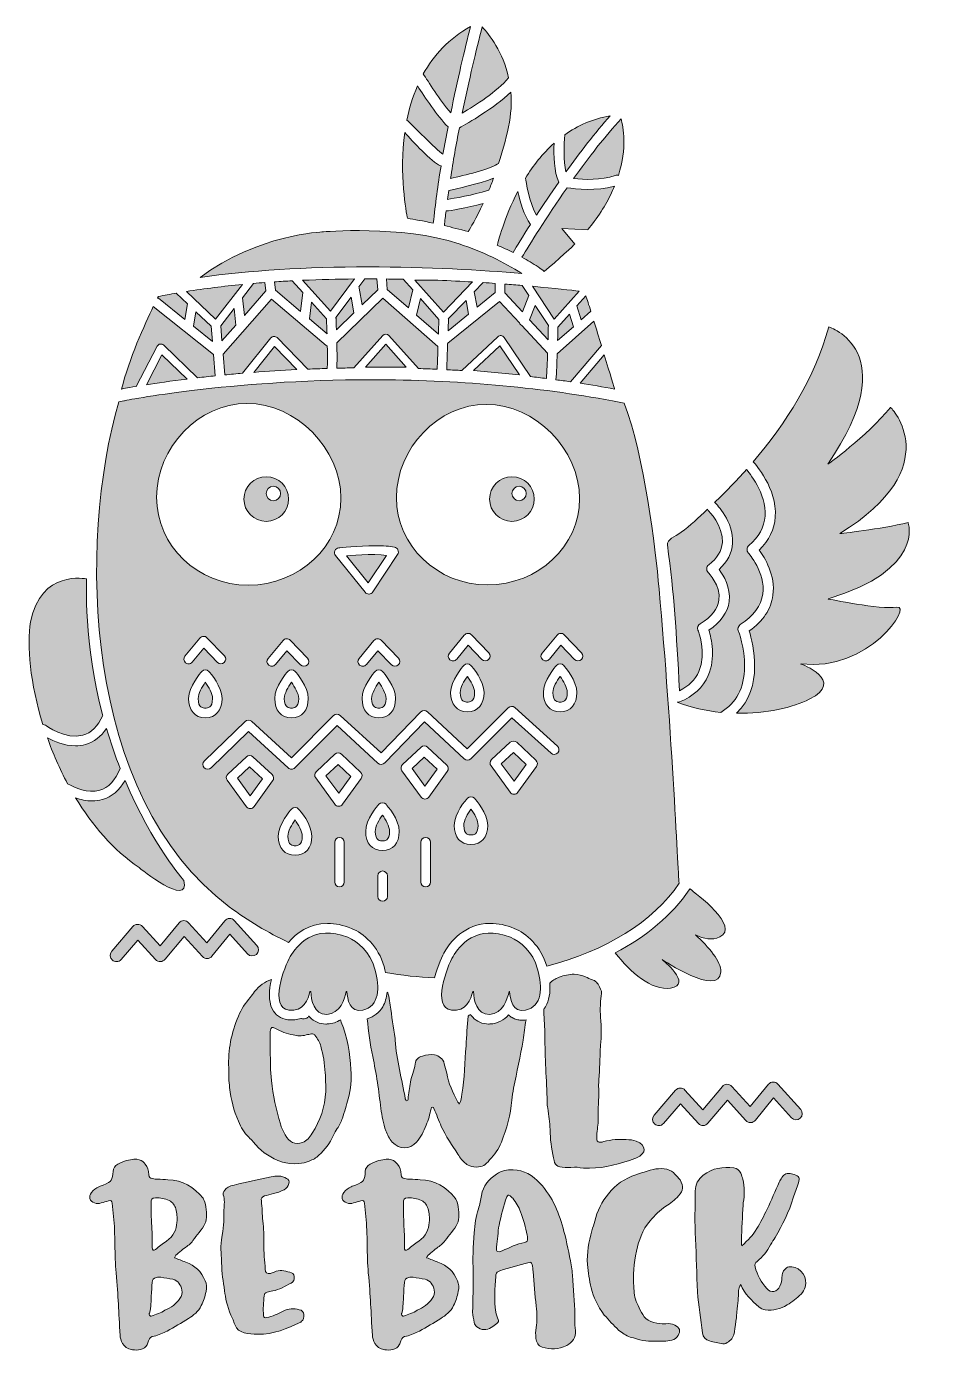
# Model space of a CAD drawing. Header units: inches. Extents: x 1879 to 2343, y -1571 to -906.
import ezdxf

# ---------------------------------------------------------------- set-up
doc = ezdxf.new("R2010")
doc.units = ezdxf.units.IN
doc.header["$MEASUREMENT"] = 0
doc.layers.add('Layer 1', color=7, linetype='Continuous')

# ---------------------------------------------------------------- blocks, each defined once
blk = doc.blocks.new('block 3')
at = {"layer": 'Layer 1', "true_color": 0x231f20}
h = blk.add_hatch(color=179, dxfattribs=at)
h.dxf.hatch_style = 2
edge = h.paths.add_edge_path()
edge.add_spline(control_points=[(1993.63, -1079.73), (2000.44, -1079.2), (2007.67, -1078.74), (2015.26, -1078.36), (2015.26, -1078.36), (2003.99, -1066.81), (2003.99, -1066.81), (2003.99, -1066.81), (1993.63, -1079.73), (1993.63, -1079.73)], knot_values=[0, 0, 0, 0, 1, 1, 1, 2, 2, 2, 3, 3, 3, 3], degree=3, periodic=1)
h = blk.add_hatch(color=179, dxfattribs=at)
h.dxf.hatch_style = 2
h.paths.add_polyline_path([(2059.93, -1065.6), (2049.67, -1077.08), (2070.19, -1077.08)])
h = blk.add_hatch(color=179, dxfattribs=at)
h.dxf.hatch_style = 2
h.paths.add_polyline_path([(2104.03, -1078.88), (2127.12, -1080.94), (2117.27, -1066.46)])
h = blk.add_hatch(color=179, dxfattribs=at)
h.dxf.hatch_style = 2
edge = h.paths.add_edge_path()
edge.add_spline(control_points=[(1939.67, -1085.95), (1944.98, -1085.1), (1951.9, -1084.09), (1960.18, -1083.07), (1960.18, -1083.07), (1947.51, -1070.9), (1947.51, -1070.9), (1947.51, -1070.9), (1939.67, -1085.95), (1939.67, -1085.95)], knot_values=[0, 0, 0, 0, 1, 1, 1, 2, 2, 2, 3, 3, 3, 3], degree=3, periodic=1)
h = blk.add_hatch(color=179, dxfattribs=at)
h.dxf.hatch_style = 2
edge = h.paths.add_edge_path()
edge.add_spline(control_points=[(2174.82, -1088.12), (2174.82, -1088.12), (2172.49, -1080.3), (2169.64, -1070.91), (2169.64, -1070.91), (2157.48, -1085.18), (2157.48, -1085.18), (2163.23, -1086.07), (2169.01, -1087.04), (2174.82, -1088.12)], knot_values=[0, 0, 0, 0, 1, 1, 1, 2, 2, 2, 3, 3, 3, 3], degree=3, periodic=1)
at = {"layer": 'Layer 1', "lineweight": 0}
for points in [[(2059.93, -1065.6), (2049.67, -1077.08), (2070.19, -1077.08), (2059.93, -1065.6)], [(2104.03, -1078.88), (2127.12, -1080.94), (2117.27, -1066.46), (2104.03, -1078.88)]]:
    blk.add_lwpolyline(points, dxfattribs=at)
for points in [[(1993.63, -1079.73), (2000.44, -1079.2), (2007.67, -1078.74), (2015.26, -1078.36), (2015.26, -1078.36), (2003.99, -1066.81), (2003.99, -1066.81), (2003.99, -1066.81), (1993.63, -1079.73), (1993.63, -1079.73)], [(1939.67, -1085.95), (1944.98, -1085.1), (1951.9, -1084.09), (1960.18, -1083.07), (1960.18, -1083.07), (1947.51, -1070.9), (1947.51, -1070.9), (1947.51, -1070.9), (1939.67, -1085.95), (1939.67, -1085.95)], [(2174.82, -1088.12), (2174.82, -1088.12), (2172.49, -1080.3), (2169.64, -1070.91), (2169.64, -1070.91), (2157.48, -1085.18), (2157.48, -1085.18), (2163.23, -1086.07), (2169.01, -1087.04), (2174.82, -1088.12)]]:
    blk.add_open_spline(points, degree=3, knots=[0, 0, 0, 0, 1, 1, 1, 2, 2, 2, 3, 3, 3, 3], dxfattribs=at)
blk = doc.blocks.new('block 4')
at = {"layer": 'Layer 1', "lineweight": 0}
blk.add_open_spline([(2228.95, -1165.18), (2229.5, -1156.82), (2221.94, -1149.16), (2221.86, -1149.08), (2221.69, -1148.92), (2221.58, -1148.71), (2221.47, -1148.51), (2217, -1152.66), (2212.77, -1156.76), (2208.32, -1160.05), (2205.07, -1162.44), (2201.03, -1163.61), (2201.39, -1166.42), (2204.7, -1191.65), (2205.9, -1209.38), (2207.41, -1239.61), (2212.07, -1237.38), (2215.35, -1234.16), (2217.16, -1229.99), (2221.23, -1220.59), (2216.75, -1209.25), (2216.7, -1209.14), (2216.22, -1207.96), (2216.68, -1206.61), (2217.76, -1205.96), (2223.5, -1202.54), (2226.69, -1198.55), (2227.25, -1194.11), (2228.18, -1186.78), (2221.89, -1180.3), (2221.82, -1180.23), (2221.31, -1179.71), (2221.04, -1178.98), (2221.09, -1178.24), (2221.14, -1177.51), (2221.51, -1176.83), (2222.1, -1176.38), (2226.37, -1173.11), (2228.68, -1169.35), (2228.95, -1165.18)], degree=3, knots=[0, 0, 0, 0, 1, 1, 1, 2, 2, 2, 3, 3, 3, 4, 4, 4, 5, 5, 5, 6, 6, 6, 7, 7, 7, 8, 8, 8, 9, 9, 9, 10, 10, 10, 11, 11, 11, 12, 12, 12, 13, 13, 13, 13], dxfattribs=at)
blk = doc.blocks.new('block 5')
at = {"layer": 'Layer 1', "lineweight": 0}
for points in [[(2029.88, -1282.33), (2036.29, -1291.14), (2042.43, -1282.63), (2036, -1276.6), (2029.88, -1282.33)], [(2073.15, -1278.72), (2079.56, -1287.53), (2085.7, -1279.02), (2079.27, -1273), (2073.15, -1278.72)], [(2117.92, -1276.31), (2124.33, -1285.13), (2130.47, -1276.62), (2124.04, -1270.59), (2117.92, -1276.31)], [(1985.41, -1283.53), (1991.83, -1292.34), (1997.96, -1283.83), (1991.53, -1277.8), (1985.41, -1283.53)]]:
    blk.add_lwpolyline(points, dxfattribs=at)
for points in [[(1969.3, -1248.37), (1968.22, -1248.37), (1965.69, -1248.37), (1965.69, -1243.56), (1965.69, -1241.03), (1967.63, -1237.73), (1969.29, -1235.41), (1970.95, -1237.72), (1972.9, -1241.05), (1972.9, -1243.56), (1972.9, -1248.37), (1970.38, -1248.37), (1969.3, -1248.37)], [(2008.96, -1243.56), (2008.96, -1248.37), (2011.49, -1248.37), (2012.57, -1248.37), (2013.64, -1248.37), (2016.17, -1248.37), (2016.17, -1243.56), (2016.17, -1241.05), (2014.21, -1237.72), (2012.56, -1235.41), (2010.89, -1237.73), (2008.96, -1241.03), (2008.96, -1243.56)], [(2052.83, -1243.56), (2052.83, -1248.37), (2055.35, -1248.37), (2056.43, -1248.37), (2057.51, -1248.37), (2060.04, -1248.37), (2060.04, -1243.56), (2060.04, -1241.05), (2058.08, -1237.72), (2056.43, -1235.41), (2054.76, -1237.73), (2052.83, -1241.03), (2052.83, -1243.56)], [(2097.3, -1240.55), (2097.3, -1245.36), (2099.82, -1245.36), (2100.9, -1245.36), (2101.98, -1245.36), (2104.51, -1245.36), (2104.51, -1240.55), (2104.51, -1238.05), (2102.55, -1234.72), (2100.9, -1232.41), (2099.23, -1234.73), (2097.3, -1238.03), (2097.3, -1240.55)], [(2143.87, -1240.55), (2143.87, -1245.36), (2146.39, -1245.36), (2147.47, -1245.36), (2148.55, -1245.36), (2151.08, -1245.36), (2151.08, -1240.55), (2151.08, -1238.05), (2149.12, -1234.72), (2147.47, -1232.41), (2145.8, -1234.73), (2143.87, -1238.03), (2143.87, -1240.55)], [(2054.63, -1310.26), (2054.63, -1315.07), (2057.16, -1315.07), (2058.24, -1315.07), (2059.32, -1315.07), (2061.84, -1315.07), (2061.84, -1310.26), (2061.84, -1307.76), (2059.89, -1304.42), (2058.23, -1302.12), (2056.56, -1304.43), (2054.63, -1307.74), (2054.63, -1310.26)], [(2099.1, -1307.26), (2099.1, -1312.07), (2101.62, -1312.07), (2102.71, -1312.07), (2103.79, -1312.07), (2106.31, -1312.07), (2106.31, -1307.26), (2106.31, -1304.75), (2104.36, -1301.42), (2102.7, -1299.11), (2101.03, -1301.43), (2099.1, -1304.73), (2099.1, -1307.26)], [(2010.76, -1312.67), (2010.76, -1317.47), (2013.29, -1317.47), (2014.37, -1317.47), (2015.45, -1317.47), (2017.97, -1317.47), (2017.97, -1312.67), (2017.97, -1310.16), (2016.02, -1306.83), (2014.36, -1304.52), (2012.7, -1306.84), (2010.76, -1310.14), (2010.76, -1312.67)]]:
    blk.add_open_spline(points, degree=3, knots=[0, 0, 0, 0, 1, 1, 1, 2, 2, 2, 3, 3, 3, 4, 4, 4, 4], dxfattribs=at)
blk = doc.blocks.new('block 6')
at = {"layer": 'Layer 1', "lineweight": 0}
for points, knots in [([(1987.9, -1035.58), (1978.41, -1036.49), (1968.99, -1037.66), (1959.77, -1039.12), (1959.77, -1039.12), (1974.44, -1053), (1974.44, -1053), (1974.44, -1053), (1987.9, -1035.58), (1987.9, -1035.58)], [0, 0, 0, 0, 1, 1, 1, 2, 2, 2, 3, 3, 3, 3]), ([(2044.28, -1032.81), (2035.72, -1032.88), (2026.98, -1033.1), (2018.17, -1033.48), (2018.17, -1033.48), (2032.08, -1048.95), (2032.08, -1048.95), (2032.08, -1048.95), (2044.28, -1032.81), (2044.28, -1032.81)], [0, 0, 0, 0, 1, 1, 1, 2, 2, 2, 3, 3, 3, 3]), ([(2088.84, -1049.5), (2088.84, -1049.5), (2074.53, -1033.37), (2074.53, -1033.37), (2074.53, -1033.37), (2086.08, -1033.49), (2086.08, -1033.49), (2092.12, -1033.73), (2097.92, -1034.01), (2103.43, -1034.33), (2103.43, -1034.33), (2088.84, -1049.5), (2088.84, -1049.5)], [0, 0, 0, 0, 1, 1, 1, 2, 2, 2, 3, 3, 3, 4, 4, 4, 4]), ([(2157.02, -1038.92), (2153.11, -1038.45), (2144.9, -1037.52), (2133.55, -1036.52), (2133.55, -1036.52), (2144.42, -1053.02), (2144.42, -1053.02), (2144.42, -1053.02), (2157.02, -1038.92), (2157.02, -1038.92)], [0, 0, 0, 0, 1, 1, 1, 2, 2, 2, 3, 3, 3, 3])]:
    blk.add_open_spline(points, degree=3, knots=knots, dxfattribs=at)
blk = doc.blocks.new('block 8')
at = {"layer": 'Layer 1', "lineweight": 0}
for points, knots in [([(1959.43, -1526.66), (1964.05, -1528.26), (1967.27, -1531.27), (1969.21, -1536), (1969.96, -1537.61), (1970.06, -1539.43), (1969.63, -1541.37), (1969.21, -1543.84), (1968.35, -1546.2), (1967.27, -1548.45), (1965.88, -1551.46), (1963.3, -1553.39), (1960.83, -1554.9), (1957.18, -1557.04), (1953.85, -1559.41), (1950.09, -1561.24), (1948.05, -1562.09), (1945.9, -1563.38), (1943.54, -1563.81), (1942.14, -1563.92), (1941.29, -1564.67), (1940.75, -1566.06), (1940.64, -1566.82), (1940.32, -1567.35), (1940, -1568.11), (1938.81, -1570.9), (1935.06, -1571), (1932.69, -1570.58), (1927.54, -1569.93), (1926.68, -1565.42), (1926.47, -1563.49), (1925.71, -1551.03), (1925.61, -1544.27), (1924.43, -1531.92), (1923.67, -1523.22), (1924.1, -1512.37), (1923.24, -1503.67), (1923.03, -1501.42), (1922.71, -1499.17), (1922.49, -1497.02), (1922.28, -1495.84), (1921.85, -1495.51), (1920.67, -1495.84), (1919.49, -1496.16), (1918.2, -1496.59), (1917.02, -1496.91), (1915.94, -1497.23), (1914.76, -1497.23), (1913.69, -1496.91), (1911.22, -1496.16), (1910.47, -1493.58), (1912.08, -1491.65), (1913.15, -1490.25), (1914.33, -1489.39), (1915.84, -1488.75), (1916.59, -1488.43), (1917.34, -1488.21), (1917.98, -1487.89), (1922.49, -1486.17), (1922.6, -1485.2), (1922.92, -1481.12), (1922.92, -1477.79), (1927.11, -1476.4), (1929.69, -1475.65), (1935.38, -1474.04), (1937.74, -1475.43), (1939.03, -1477.37), (1940.53, -1479.3), (1940.75, -1480.16), (1940.96, -1482.74), (1940.96, -1484.13), (1941.5, -1484.56), (1942.79, -1484.67), (1943.65, -1484.88), (1944.51, -1484.88), (1945.26, -1484.99), (1947.08, -1484.99), (1948.8, -1485.2), (1950.52, -1485.2), (1957.93, -1485.42), (1963.62, -1488.97), (1968.13, -1494.44), (1968.88, -1495.41), (1969.96, -1499.17), (1969.96, -1502.93), (1970.06, -1506.25), (1968.78, -1508.62), (1966.2, -1511.73), (1965.12, -1513.13), (1964.05, -1514.52), (1963.08, -1515.81), (1961.8, -1517.31), (1960.51, -1518.5), (1958.79, -1519.57), (1957.82, -1520.32), (1956.75, -1521.28), (1955.67, -1522.15), (1954.92, -1522.9), (1954.06, -1523.33), (1953.74, -1524.4), (1955.67, -1525.15), (1957.5, -1525.9), (1959.43, -1526.66)], [0, 0, 0, 0, 1, 1, 1, 2, 2, 2, 3, 3, 3, 4, 4, 4, 5, 5, 5, 6, 6, 6, 7, 7, 7, 8, 8, 8, 9, 9, 9, 10, 10, 10, 11, 11, 11, 12, 12, 12, 13, 13, 13, 14, 14, 14, 15, 15, 15, 16, 16, 16, 17, 17, 17, 18, 18, 18, 19, 19, 19, 20, 20, 20, 21, 21, 21, 22, 22, 22, 23, 23, 23, 24, 24, 24, 25, 25, 25, 26, 26, 26, 27, 27, 27, 28, 28, 28, 29, 29, 29, 30, 30, 30, 31, 31, 31, 32, 32, 32, 33, 33, 33, 34, 34, 34, 34]), ([(1954.49, -1499.92), (1953.85, -1498.09), (1952.99, -1496.48), (1951.17, -1495.73), (1948.91, -1494.66), (1946.66, -1494.23), (1944.29, -1494.33), (1942.47, -1494.44), (1941.82, -1495.08), (1942.04, -1496.91), (1942.14, -1501.42), (1942.14, -1505.93), (1942.47, -1510.23), (1942.57, -1513.24), (1942.79, -1516.24), (1942.57, -1519.25), (1942.57, -1520.64), (1943.22, -1520.96), (1944.29, -1520.21), (1946.01, -1518.82), (1947.83, -1517.31), (1949.77, -1516.02), (1953.42, -1513.55), (1954.82, -1510.23), (1955.03, -1506.68), (1955.25, -1504.1), (1955.03, -1501.96), (1954.49, -1499.92)], [0, 0, 0, 0, 1, 1, 1, 2, 2, 2, 3, 3, 3, 4, 4, 4, 5, 5, 5, 6, 6, 6, 7, 7, 7, 8, 8, 8, 9, 9, 9, 9]), ([(1941.29, -1552.21), (1941.07, -1552.32), (1941.07, -1552.64), (1941.07, -1552.86), (1941.29, -1553.39), (1941.71, -1553.82), (1942.14, -1553.72), (1944.51, -1552.86), (1946.98, -1552.1), (1949.02, -1550.82), (1951.92, -1549.32), (1954.82, -1547.71), (1956.53, -1544.8), (1957.5, -1543.51), (1957.93, -1542.12), (1957.5, -1540.62), (1957.07, -1537.93), (1955.57, -1536), (1952.99, -1535.25), (1951.06, -1534.82), (1949.02, -1534.5), (1946.98, -1534.17), (1946.33, -1534.17), (1945.47, -1534.17), (1944.83, -1534.28), (1943.22, -1534.82), (1942.57, -1535.25), (1942.57, -1536.86), (1942.47, -1538.79), (1942.25, -1540.94), (1942.14, -1543.84), (1942.04, -1545.88), (1942.04, -1549.1), (1941.29, -1552.21)], [0, 0, 0, 0, 1, 1, 1, 2, 2, 2, 3, 3, 3, 4, 4, 4, 5, 5, 5, 6, 6, 6, 7, 7, 7, 8, 8, 8, 9, 9, 9, 10, 10, 10, 11, 11, 11, 11])]:
    blk.add_open_spline(points, degree=3, knots=knots, dxfattribs=at)
blk = doc.blocks.new('block 9')
at = {"layer": 'Layer 1', "lineweight": 0}
blk.add_open_spline([(1978.65, -1500.35), (1978.65, -1497.88), (1979.3, -1495.08), (1978.22, -1492.83), (1977.9, -1492.08), (1978.87, -1488.86), (1983.81, -1487.89), (1989.93, -1486.49), (1996.15, -1485.1), (2002.28, -1483.81), (2004.96, -1483.17), (2007.54, -1483.06), (2010.12, -1484.56), (2011.19, -1485.1), (2011.62, -1485.85), (2011.19, -1487.14), (2010.87, -1488.43), (2010.12, -1489.5), (2008.93, -1490.25), (2007.21, -1491.11), (2005.39, -1491.86), (2003.46, -1492.18), (2001.95, -1492.62), (2000.45, -1492.94), (1998.95, -1493.37), (1997.76, -1493.9), (1997.12, -1494.44), (1997.44, -1495.84), (1997.87, -1499.17), (1997.76, -1502.6), (1998.2, -1505.93), (1998.62, -1509.69), (1998.84, -1513.55), (1998.62, -1517.31), (1998.52, -1521.72), (1999.27, -1525.9), (1999.38, -1530.2), (1999.38, -1532.03), (2000.34, -1532.46), (2001.95, -1532.24), (2002.6, -1532.03), (2003.14, -1531.92), (2003.78, -1531.59), (2006.46, -1530.2), (2009.15, -1530.95), (2011.73, -1531.7), (2012.8, -1532.03), (2013.87, -1532.46), (2013.98, -1533.85), (2014.2, -1535.36), (2013.55, -1536.75), (2012.37, -1537.18), (2009.36, -1538.69), (2006.46, -1540.51), (2003.14, -1541.05), (2002.17, -1541.26), (2001.2, -1541.37), (2000.34, -1541.69), (1999.38, -1542.01), (1998.84, -1542.55), (1998.84, -1543.51), (1998.52, -1546.74), (1998.2, -1550.06), (1998.52, -1553.5), (1998.62, -1554.26), (1999.16, -1554.79), (2000.02, -1554.47), (2003.03, -1553.82), (2005.71, -1552.64), (2008.4, -1551.25), (2010.97, -1549.96), (2013.66, -1549.74), (2016.45, -1550.49), (2017.74, -1550.82), (2018.71, -1551.57), (2018.81, -1552.97), (2018.81, -1554.26), (2018.81, -1555.65), (2017.42, -1556.51), (2017.42, -1556.51), (2017.31, -1556.72), (2017.2, -1556.72), (2010.44, -1560.16), (2003.46, -1562.85), (1995.62, -1562.85), (1991.11, -1562.74), (1985.74, -1562.41), (1984.24, -1558.23), (1983.91, -1557.47), (1982.62, -1553.82), (1982.09, -1553.29), (1980.15, -1548.56), (1979.4, -1544.38), (1978.97, -1541.05), (1978.33, -1536), (1977.47, -1532.24), (1977.47, -1526.98), (1977.47, -1524.19), (1976.72, -1519.89), (1977.47, -1515.49), (1978.33, -1508.4), (1978.65, -1507.54), (1978.65, -1500.35)], degree=3, knots=[0, 0, 0, 0, 1, 1, 1, 2, 2, 2, 3, 3, 3, 4, 4, 4, 5, 5, 5, 6, 6, 6, 7, 7, 7, 8, 8, 8, 9, 9, 9, 10, 10, 10, 11, 11, 11, 12, 12, 12, 13, 13, 13, 14, 14, 14, 15, 15, 15, 16, 16, 16, 17, 17, 17, 18, 18, 18, 19, 19, 19, 20, 20, 20, 21, 21, 21, 22, 22, 22, 23, 23, 23, 24, 24, 24, 25, 25, 25, 26, 26, 26, 27, 27, 27, 28, 28, 28, 29, 29, 29, 30, 30, 30, 31, 31, 31, 32, 32, 32, 33, 33, 33, 34, 34, 34, 34], dxfattribs=at)
blk = doc.blocks.new('block 10')
at = {"layer": 'Layer 1', "lineweight": 0}
for points, knots in [([(2086.14, -1526.66), (2090.76, -1528.26), (2093.98, -1531.27), (2095.91, -1536), (2096.66, -1537.61), (2096.77, -1539.43), (2096.34, -1541.37), (2095.91, -1543.84), (2095.05, -1546.2), (2093.98, -1548.45), (2092.58, -1551.46), (2090.01, -1553.39), (2087.54, -1554.9), (2083.88, -1557.04), (2080.56, -1559.41), (2076.8, -1561.24), (2074.76, -1562.09), (2072.61, -1563.38), (2070.25, -1563.81), (2068.85, -1563.92), (2067.99, -1564.67), (2067.45, -1566.06), (2067.35, -1566.82), (2067.03, -1567.35), (2066.7, -1568.11), (2065.52, -1570.9), (2061.76, -1571), (2059.4, -1570.58), (2054.25, -1569.93), (2053.39, -1565.42), (2053.17, -1563.49), (2052.42, -1551.03), (2052.31, -1544.27), (2051.13, -1531.92), (2050.38, -1523.22), (2050.81, -1512.37), (2049.95, -1503.67), (2049.74, -1501.42), (2049.41, -1499.17), (2049.2, -1497.02), (2048.99, -1495.84), (2048.55, -1495.51), (2047.37, -1495.84), (2046.19, -1496.16), (2044.9, -1496.59), (2043.72, -1496.91), (2042.65, -1497.23), (2041.47, -1497.23), (2040.39, -1496.91), (2037.92, -1496.16), (2037.17, -1493.58), (2038.78, -1491.65), (2039.86, -1490.25), (2041.04, -1489.39), (2042.54, -1488.75), (2043.29, -1488.43), (2044.04, -1488.21), (2044.69, -1487.89), (2049.2, -1486.17), (2049.31, -1485.2), (2049.63, -1481.12), (2049.63, -1477.79), (2053.82, -1476.4), (2056.39, -1475.65), (2062.08, -1474.04), (2064.45, -1475.43), (2065.74, -1477.37), (2067.24, -1479.3), (2067.45, -1480.16), (2067.67, -1482.74), (2067.67, -1484.13), (2068.21, -1484.56), (2069.5, -1484.67), (2070.35, -1484.88), (2071.21, -1484.88), (2071.97, -1484.99), (2073.79, -1484.99), (2075.51, -1485.2), (2077.23, -1485.2), (2084.64, -1485.42), (2090.33, -1488.97), (2094.84, -1494.44), (2095.59, -1495.41), (2096.66, -1499.17), (2096.66, -1502.93), (2096.77, -1506.25), (2095.48, -1508.62), (2092.91, -1511.73), (2091.83, -1513.13), (2090.76, -1514.52), (2089.79, -1515.81), (2088.5, -1517.31), (2087.21, -1518.5), (2085.5, -1519.57), (2084.53, -1520.32), (2083.46, -1521.28), (2082.38, -1522.15), (2081.63, -1522.9), (2080.77, -1523.33), (2080.45, -1524.4), (2082.38, -1525.15), (2084.21, -1525.9), (2086.14, -1526.66)], [0, 0, 0, 0, 1, 1, 1, 2, 2, 2, 3, 3, 3, 4, 4, 4, 5, 5, 5, 6, 6, 6, 7, 7, 7, 8, 8, 8, 9, 9, 9, 10, 10, 10, 11, 11, 11, 12, 12, 12, 13, 13, 13, 14, 14, 14, 15, 15, 15, 16, 16, 16, 17, 17, 17, 18, 18, 18, 19, 19, 19, 20, 20, 20, 21, 21, 21, 22, 22, 22, 23, 23, 23, 24, 24, 24, 25, 25, 25, 26, 26, 26, 27, 27, 27, 28, 28, 28, 29, 29, 29, 30, 30, 30, 31, 31, 31, 32, 32, 32, 33, 33, 33, 34, 34, 34, 34]), ([(2081.2, -1499.92), (2080.56, -1498.09), (2079.7, -1496.48), (2077.87, -1495.73), (2075.62, -1494.66), (2073.36, -1494.23), (2071, -1494.33), (2069.17, -1494.44), (2068.53, -1495.08), (2068.74, -1496.91), (2068.85, -1501.42), (2068.85, -1505.93), (2069.17, -1510.23), (2069.28, -1513.24), (2069.5, -1516.24), (2069.28, -1519.25), (2069.28, -1520.64), (2069.92, -1520.96), (2071, -1520.21), (2072.72, -1518.82), (2074.54, -1517.31), (2076.48, -1516.02), (2080.13, -1513.55), (2081.52, -1510.23), (2081.74, -1506.68), (2081.95, -1504.1), (2081.74, -1501.96), (2081.2, -1499.92)], [0, 0, 0, 0, 1, 1, 1, 2, 2, 2, 3, 3, 3, 4, 4, 4, 5, 5, 5, 6, 6, 6, 7, 7, 7, 8, 8, 8, 9, 9, 9, 9]), ([(2067.99, -1552.21), (2067.78, -1552.32), (2067.78, -1552.64), (2067.78, -1552.86), (2067.99, -1553.39), (2068.42, -1553.82), (2068.85, -1553.72), (2071.21, -1552.86), (2073.68, -1552.1), (2075.72, -1550.82), (2078.62, -1549.32), (2081.52, -1547.71), (2083.24, -1544.8), (2084.21, -1543.51), (2084.64, -1542.12), (2084.21, -1540.62), (2083.78, -1537.93), (2082.27, -1536), (2079.7, -1535.25), (2077.76, -1534.82), (2075.72, -1534.5), (2073.68, -1534.17), (2073.04, -1534.17), (2072.18, -1534.17), (2071.54, -1534.28), (2069.92, -1534.82), (2069.28, -1535.25), (2069.28, -1536.86), (2069.17, -1538.79), (2068.96, -1540.94), (2068.85, -1543.84), (2068.74, -1545.88), (2068.74, -1549.1), (2067.99, -1552.21)], [0, 0, 0, 0, 1, 1, 1, 2, 2, 2, 3, 3, 3, 4, 4, 4, 5, 5, 5, 6, 6, 6, 7, 7, 7, 8, 8, 8, 9, 9, 9, 10, 10, 10, 11, 11, 11, 11])]:
    blk.add_open_spline(points, degree=3, knots=knots, dxfattribs=at)
blk = doc.blocks.new('block 11')
at = {"layer": 'Layer 1', "lineweight": 0}
for points, knots in [([(2104.28, -1511.84), (2104.61, -1507.76), (2105.25, -1503.67), (2106.43, -1499.81), (2107.18, -1497.66), (2107.61, -1495.41), (2107.94, -1493.15), (2108.79, -1488.21), (2111.8, -1484.88), (2115.56, -1482.42), (2118.03, -1480.7), (2120.82, -1480.16), (2123.83, -1480.27), (2129.3, -1480.38), (2133.82, -1482.95), (2137.36, -1487.03), (2143.91, -1493.9), (2147.02, -1502.39), (2149.39, -1511.2), (2150.89, -1516.78), (2151.96, -1522.36), (2153.04, -1528.05), (2153.47, -1530.63), (2153.79, -1533.31), (2153.9, -1535.89), (2154.11, -1542.55), (2155.18, -1548.99), (2154.86, -1555.54), (2154.86, -1557.37), (2154.97, -1559.19), (2155.18, -1561.02), (2155.29, -1564.46), (2153.79, -1566.82), (2150.78, -1568.54), (2146.7, -1570.58), (2142.62, -1570.58), (2138.43, -1569.29), (2136.5, -1568.64), (2135.64, -1567.03), (2135.32, -1564.89), (2135.1, -1563.06), (2135.1, -1561.34), (2135.43, -1559.52), (2136.07, -1556.08), (2135.86, -1552.43), (2135.43, -1548.78), (2134.89, -1542.98), (2134.35, -1537.07), (2133.92, -1531.38), (2133.82, -1530.2), (2133.6, -1529.02), (2133.39, -1527.73), (2133.17, -1526.87), (2132.63, -1526.55), (2131.88, -1526.77), (2126.83, -1528.05), (2122.11, -1529.45), (2117.28, -1530.95), (2116.21, -1531.27), (2115.45, -1531.81), (2115.13, -1532.99), (2115.13, -1533.31), (2115.13, -1533.53), (2115.13, -1533.75), (2114.7, -1539.76), (2114.27, -1545.67), (2115.13, -1551.68), (2115.45, -1552.86), (2115.88, -1554.26), (2116.31, -1555.43), (2116.64, -1556.19), (2116.53, -1556.83), (2115.77, -1557.37), (2114.81, -1558.12), (2113.95, -1558.87), (2112.88, -1559.52), (2110.62, -1561.02), (2107.83, -1560.8), (2105.68, -1559.08), (2104.93, -1558.44), (2104.5, -1557.8), (2104.28, -1556.94), (2104.07, -1555.11), (2103.53, -1553.5), (2103.53, -1551.68), (2103.75, -1545.23), (2103.75, -1538.79), (2103.86, -1531.38), (2103.43, -1525.37), (2103.86, -1518.6), (2104.28, -1511.84)], [0, 0, 0, 0, 1, 1, 1, 2, 2, 2, 3, 3, 3, 4, 4, 4, 5, 5, 5, 6, 6, 6, 7, 7, 7, 8, 8, 8, 9, 9, 9, 10, 10, 10, 11, 11, 11, 12, 12, 12, 13, 13, 13, 14, 14, 14, 15, 15, 15, 16, 16, 16, 17, 17, 17, 18, 18, 18, 19, 19, 19, 20, 20, 20, 21, 21, 21, 22, 22, 22, 23, 23, 23, 24, 24, 24, 25, 25, 25, 26, 26, 26, 27, 27, 27, 28, 28, 28, 29, 29, 29, 30, 30, 30, 30]), ([(2130.92, -1513.02), (2130.16, -1509.15), (2129.09, -1505.18), (2127.59, -1501.31), (2126.73, -1498.95), (2125.33, -1496.7), (2123.72, -1494.55), (2123.29, -1494.12), (2122.86, -1493.79), (2122.33, -1493.37), (2121.57, -1492.72), (2121.04, -1492.94), (2120.71, -1493.79), (2119.1, -1498.41), (2117.82, -1503.14), (2116.85, -1507.97), (2116.1, -1511.73), (2116.21, -1515.27), (2115.56, -1519.03), (2115.35, -1521.61), (2115.77, -1521.93), (2118.35, -1520.96), (2122.11, -1519.35), (2125.65, -1517.42), (2129.74, -1516.67), (2130.92, -1516.46), (2131.13, -1515.92), (2131.13, -1514.41), (2131.13, -1514.09), (2130.92, -1513.45), (2130.92, -1513.02)], [0, 0, 0, 0, 1, 1, 1, 2, 2, 2, 3, 3, 3, 4, 4, 4, 5, 5, 5, 6, 6, 6, 7, 7, 7, 8, 8, 8, 9, 9, 9, 10, 10, 10, 10])]:
    blk.add_open_spline(points, degree=3, knots=knots, dxfattribs=at)
blk = doc.blocks.new('block 12')
at = {"layer": 'Layer 1', "lineweight": 0}
blk.add_open_spline([(2182.67, -1564.24), (2180.42, -1563.49), (2178.7, -1562.09), (2176.87, -1560.7), (2174.19, -1558.44), (2172.04, -1555.75), (2169.68, -1553.18), (2166.13, -1548.45), (2164.42, -1544.48), (2163.02, -1539.54), (2162.16, -1535.78), (2161.52, -1531.7), (2161.2, -1527.84), (2160.76, -1521.93), (2161.95, -1516.35), (2163.45, -1510.87), (2163.88, -1509.15), (2164.53, -1507.65), (2164.85, -1506.04), (2166.13, -1500.88), (2168.39, -1496.27), (2171.72, -1492.29), (2175.37, -1487.78), (2179.88, -1484.56), (2185.46, -1482.74), (2189.44, -1481.34), (2190.08, -1481.34), (2194.16, -1480.05), (2197.6, -1479.3), (2202.11, -1479.51), (2204.36, -1481.55), (2205.54, -1482.74), (2205.11, -1482.42), (2206.3, -1483.59), (2206.73, -1484.03), (2207.26, -1484.67), (2207.69, -1485.31), (2209.63, -1488.75), (2209.52, -1490.36), (2206.94, -1493.37), (2205.11, -1495.51), (2202.86, -1497.12), (2200.61, -1498.52), (2197.49, -1500.45), (2195.02, -1503.14), (2192.76, -1505.82), (2188.58, -1509.91), (2186.75, -1517.63), (2186.32, -1518.92), (2184.82, -1524.94), (2184.07, -1530.95), (2184.39, -1537.18), (2184.71, -1541.05), (2184.5, -1543.3), (2185.68, -1546.42), (2186.97, -1548.67), (2188.25, -1552.75), (2190.51, -1554.9), (2193.52, -1557.58), (2198.78, -1557.69), (2200.61, -1557.58), (2202.11, -1557.26), (2203.61, -1557.58), (2205.11, -1558.33), (2207.69, -1559.41), (2208.12, -1561.34), (2206.73, -1563.49), (2205.98, -1564.67), (2205.01, -1565.42), (2203.61, -1565.74), (2201.04, -1566.5), (2198.35, -1566.28), (2194.59, -1566.28), (2191.26, -1566.71), (2186.97, -1565.53), (2182.67, -1564.24)], degree=3, knots=[0, 0, 0, 0, 1, 1, 1, 2, 2, 2, 3, 3, 3, 4, 4, 4, 5, 5, 5, 6, 6, 6, 7, 7, 7, 8, 8, 8, 9, 9, 9, 10, 10, 10, 11, 11, 11, 12, 12, 12, 13, 13, 13, 14, 14, 14, 15, 15, 15, 16, 16, 16, 17, 17, 17, 18, 18, 18, 19, 19, 19, 20, 20, 20, 21, 21, 21, 22, 22, 22, 23, 23, 23, 24, 24, 24, 25, 25, 25, 25], dxfattribs=at)
blk = doc.blocks.new('block 13')
at = {"layer": 'Layer 1', "lineweight": 0}
blk.add_open_spline([(2246.24, -1509.8), (2248.28, -1506.79), (2249.79, -1503.35), (2251.4, -1500.02), (2253.65, -1495.51), (2255.48, -1490.9), (2257.52, -1486.39), (2257.84, -1485.64), (2258.27, -1484.88), (2258.8, -1484.13), (2259.99, -1482.2), (2261.6, -1481.77), (2263.75, -1482.2), (2264.17, -1482.31), (2264.6, -1482.52), (2265.04, -1482.63), (2267.61, -1483.49), (2268.04, -1484.13), (2267.18, -1486.81), (2266.32, -1489.39), (2265.36, -1491.76), (2264.6, -1494.33), (2262.56, -1501.42), (2259.02, -1507.87), (2255.48, -1514.2), (2254.73, -1515.38), (2253.97, -1516.56), (2253.22, -1517.96), (2251.5, -1521.07), (2249.25, -1523.97), (2246.46, -1526.23), (2245.49, -1526.98), (2245.06, -1527.73), (2245.38, -1528.91), (2246.56, -1532.99), (2248.39, -1536.75), (2251.29, -1539.86), (2253.33, -1542.34), (2256.66, -1541.58), (2257.84, -1538.69), (2258.48, -1537.18), (2258.91, -1535.68), (2258.91, -1534.17), (2258.91, -1533.31), (2259.02, -1532.56), (2259.34, -1531.81), (2260.31, -1529.66), (2261.6, -1528.8), (2263.85, -1528.91), (2268.58, -1529.23), (2272.02, -1534.6), (2270.51, -1539.11), (2270.08, -1540.51), (2269.44, -1541.58), (2268.58, -1542.66), (2266.43, -1544.7), (2264.07, -1546.63), (2261.49, -1548.13), (2258.16, -1550.17), (2254.41, -1551.03), (2250.54, -1550.6), (2249.14, -1550.39), (2248.28, -1549.85), (2247.31, -1549.1), (2243.77, -1545.88), (2240.12, -1542.76), (2238.19, -1537.82), (2237.44, -1539.01), (2237.22, -1540.08), (2237.11, -1540.94), (2237.11, -1544.59), (2236.79, -1546.84), (2236.26, -1551.78), (2236.26, -1552.21), (2235.51, -1559.73), (2234.75, -1563.06), (2234.11, -1565.21), (2232.5, -1566.39), (2230.67, -1567.46), (2230.24, -1567.57), (2229.7, -1567.67), (2229.28, -1567.57), (2227.02, -1567.14), (2224.76, -1566.82), (2222.51, -1566.18), (2220.58, -1565.74), (2219.18, -1564.24), (2219.07, -1562.2), (2218.21, -1555.22), (2216.93, -1548.45), (2216.49, -1541.58), (2215.96, -1532.67), (2215.96, -1523.87), (2215.42, -1514.95), (2215, -1507), (2215.32, -1498.84), (2215.32, -1490.9), (2215.32, -1487.57), (2216.82, -1485.2), (2219.39, -1482.95), (2224.01, -1479.19), (2229.17, -1478.76), (2234.75, -1479.3), (2236.36, -1479.51), (2237.44, -1480.48), (2238.19, -1481.99), (2238.62, -1483.06), (2239.05, -1484.03), (2239.26, -1484.99), (2240.01, -1488.97), (2240.23, -1492.83), (2239.48, -1496.8), (2239.37, -1497.23), (2239.37, -1497.56), (2239.37, -1497.99), (2239.05, -1503.78), (2238.72, -1509.8), (2238.51, -1515.81), (2238.51, -1516.46), (2238.62, -1517.1), (2238.72, -1518.39), (2241.95, -1515.59), (2244.31, -1513.02), (2246.24, -1509.8)], degree=3, knots=[0, 0, 0, 0, 1, 1, 1, 2, 2, 2, 3, 3, 3, 4, 4, 4, 5, 5, 5, 6, 6, 6, 7, 7, 7, 8, 8, 8, 9, 9, 9, 10, 10, 10, 11, 11, 11, 12, 12, 12, 13, 13, 13, 14, 14, 14, 15, 15, 15, 16, 16, 16, 17, 17, 17, 18, 18, 18, 19, 19, 19, 20, 20, 20, 21, 21, 21, 22, 22, 22, 23, 23, 23, 24, 24, 24, 25, 25, 25, 26, 26, 26, 27, 27, 27, 28, 28, 28, 29, 29, 29, 30, 30, 30, 31, 31, 31, 32, 32, 32, 33, 33, 33, 34, 34, 34, 35, 35, 35, 36, 36, 36, 37, 37, 37, 38, 38, 38, 39, 39, 39, 40, 40, 40, 41, 41, 41, 41], dxfattribs=at)
blk = doc.blocks.new('block 7')
at = {"layer": 'Layer 1'}
for name in ['block 8', 'block 10', 'block 11', 'block 12', 'block 13', 'block 9']:
    blk.add_blockref(name, (0, 0), dxfattribs=at)
blk = doc.blocks.new('block 14')
at = {"layer": 'Layer 1', "lineweight": 0}
for points in [[(1963.3, -1056.58), (1972.83, -1064.18), (1972.18, -1056.49), (1964.59, -1049.3), (1963.3, -1056.58)], [(1977.64, -1063.98), (1984.64, -1056.02), (1983.69, -1047.71), (1977, -1056.38), (1977.64, -1063.98)]]:
    blk.add_lwpolyline(points, dxfattribs=at)
for points, knots in [([(1988.93, -1051.16), (1988.93, -1051.16), (1999.75, -1038.85), (1999.75, -1038.85), (1999.75, -1038.85), (1999.15, -1034.64), (1999.15, -1034.64), (1997.25, -1034.78), (1995.35, -1034.91), (1993.46, -1035.08), (1993.46, -1035.08), (1987.91, -1042.26), (1987.91, -1042.26), (1987.91, -1042.26), (1988.93, -1051.16), (1988.93, -1051.16)], [0, 0, 0, 0, 1, 1, 1, 2, 2, 2, 3, 3, 3, 4, 4, 4, 5, 5, 5, 5]), ([(2004.53, -1038.37), (2004.53, -1038.37), (2017.17, -1049.1), (2017.17, -1049.1), (2017.17, -1049.1), (2018.24, -1039.68), (2018.24, -1039.68), (2018.24, -1039.68), (2012.9, -1033.74), (2012.9, -1033.74), (2009.92, -1033.9), (2006.94, -1034.08), (2003.95, -1034.28), (2003.95, -1034.28), (2004.53, -1038.37), (2004.53, -1038.37)], [0, 0, 0, 0, 1, 1, 1, 2, 2, 2, 3, 3, 3, 4, 4, 4, 5, 5, 5, 5]), ([(2046.62, -1037.41), (2046.62, -1037.41), (2048.06, -1045.86), (2048.06, -1045.86), (2048.06, -1045.86), (2055.87, -1038.29), (2055.87, -1038.29), (2055.87, -1038.29), (2055.37, -1032.8), (2055.37, -1032.8), (2053.39, -1032.79), (2051.43, -1032.78), (2049.43, -1032.78), (2049.43, -1032.78), (2046.39, -1036.81), (2046.39, -1036.81), (2046.48, -1037), (2046.58, -1037.19), (2046.62, -1037.41)], [0, 0, 0, 0, 1, 1, 1, 2, 2, 2, 3, 3, 3, 4, 4, 4, 5, 5, 5, 6, 6, 6, 6]), ([(2060.68, -1038.04), (2060.68, -1038.04), (2071.32, -1047.37), (2071.32, -1047.37), (2071.32, -1047.37), (2073.43, -1038.29), (2073.43, -1038.29), (2073.43, -1038.29), (2068.71, -1032.97), (2068.71, -1032.97), (2065.91, -1032.91), (2063.07, -1032.87), (2060.2, -1032.84), (2060.2, -1032.84), (2060.68, -1038.04), (2060.68, -1038.04)], [0, 0, 0, 0, 1, 1, 1, 2, 2, 2, 3, 3, 3, 4, 4, 4, 5, 5, 5, 5]), ([(2105.78, -1047.04), (2105.78, -1047.04), (2114.86, -1039.67), (2114.86, -1039.67), (2114.86, -1039.67), (2114.86, -1035.05), (2114.86, -1035.05), (2112.88, -1034.92), (2110.86, -1034.78), (2108.79, -1034.65), (2108.79, -1034.65), (2104.3, -1039.31), (2104.3, -1039.31), (2104.3, -1039.31), (2105.78, -1047.04), (2105.78, -1047.04)], [0, 0, 0, 0, 1, 1, 1, 2, 2, 2, 3, 3, 3, 4, 4, 4, 5, 5, 5, 5]), ([(2119.67, -1039.87), (2119.67, -1039.87), (2128.51, -1049.41), (2128.51, -1049.41), (2128.51, -1049.41), (2131.72, -1041.17), (2131.72, -1041.17), (2131.72, -1041.17), (2128.37, -1036.07), (2128.37, -1036.07), (2125.61, -1035.85), (2122.7, -1035.62), (2119.67, -1035.39), (2119.67, -1035.39), (2119.67, -1039.87), (2119.67, -1039.87)], [0, 0, 0, 0, 1, 1, 1, 2, 2, 2, 3, 3, 3, 4, 4, 4, 5, 5, 5, 5]), ([(1945.69, -1042.54), (1945.69, -1042.54), (1959.02, -1053.17), (1959.02, -1053.17), (1959.02, -1053.17), (1960.41, -1045.35), (1960.41, -1045.35), (1960.41, -1045.35), (1954.71, -1039.96), (1954.71, -1039.96), (1951.67, -1040.49), (1948.65, -1041.05), (1945.66, -1041.64), (1945.66, -1041.64), (1945.53, -1041.89), (1945.3, -1042.34), (1945.43, -1042.41), (1945.57, -1042.45), (1945.69, -1042.54)], [0, 0, 0, 0, 1, 1, 1, 2, 2, 2, 3, 3, 3, 4, 4, 4, 5, 5, 5, 6, 6, 6, 6]), ([(2034.93, -1052.73), (2034.96, -1053.38), (2035.05, -1055.55), (2035.15, -1058.37), (2035.15, -1058.37), (2043.88, -1049.91), (2043.88, -1049.91), (2043.88, -1049.91), (2042.51, -1041.92), (2042.51, -1041.92), (2042.51, -1041.92), (2034.78, -1052.15), (2034.78, -1052.15), (2034.84, -1052.34), (2034.92, -1052.52), (2034.93, -1052.73)], [0, 0, 0, 0, 1, 1, 1, 2, 2, 2, 3, 3, 3, 4, 4, 4, 5, 5, 5, 5]), ([(2086.6, -1053.14), (2086.6, -1053.14), (2077.34, -1042.69), (2077.34, -1042.69), (2077.34, -1042.69), (2075.42, -1050.96), (2075.42, -1050.96), (2075.42, -1050.96), (2086.34, -1060.54), (2086.34, -1060.54), (2086.47, -1056.92), (2086.57, -1054.11), (2086.6, -1053.14)], [0, 0, 0, 0, 1, 1, 1, 2, 2, 2, 3, 3, 3, 4, 4, 4, 4]), ([(2091.42, -1052.92), (2091.42, -1052.92), (2091.33, -1055.34), (2091.21, -1058.86), (2091.21, -1058.86), (2101.54, -1050.48), (2101.54, -1050.48), (2101.54, -1050.48), (2100.22, -1043.56), (2100.22, -1043.56), (2100.22, -1043.56), (2091.22, -1052.92), (2091.22, -1052.92), (2091.22, -1052.92), (2091.42, -1052.92), (2091.42, -1052.92)], [0, 0, 0, 0, 1, 1, 1, 2, 2, 2, 3, 3, 3, 4, 4, 4, 5, 5, 5, 5]), ([(2158.06, -1053.3), (2158.06, -1053.3), (2162.9, -1049.02), (2162.9, -1049.02), (2161.87, -1045.78), (2160.99, -1043.06), (2160.38, -1041.3), (2160.38, -1041.3), (2155.87, -1046.33), (2155.87, -1046.33), (2155.87, -1046.33), (2158.06, -1053.3), (2158.06, -1053.3)], [0, 0, 0, 0, 1, 1, 1, 2, 2, 2, 3, 3, 3, 4, 4, 4, 4]), ([(2022.54, -1044.46), (2022.54, -1044.46), (2021.58, -1052.84), (2021.58, -1052.84), (2021.58, -1052.84), (2030.4, -1060.34), (2030.4, -1060.34), (2030.3, -1057.37), (2030.2, -1054.69), (2030.13, -1052.94), (2030.13, -1052.93), (2030.13, -1052.92), (2030.13, -1052.91), (2030.13, -1052.91), (2022.54, -1044.46), (2022.54, -1044.46)], [0, 0, 0, 0, 1, 1, 1, 2, 2, 2, 3, 3, 3, 4, 4, 4, 5, 5, 5, 5]), ([(2141.58, -1056.15), (2141.58, -1056.15), (2134.96, -1046.09), (2134.96, -1046.09), (2134.96, -1046.09), (2132.14, -1053.32), (2132.14, -1053.32), (2132.14, -1053.32), (2141.42, -1063.33), (2141.42, -1063.33), (2141.5, -1060.18), (2141.55, -1057.59), (2141.58, -1056.15)], [0, 0, 0, 0, 1, 1, 1, 2, 2, 2, 3, 3, 3, 4, 4, 4, 4]), ([(2146.22, -1063.77), (2146.22, -1063.77), (2154.12, -1056.79), (2154.12, -1056.79), (2154.12, -1056.79), (2152.15, -1050.51), (2152.15, -1050.51), (2152.15, -1050.51), (2146.37, -1056.96), (2146.37, -1056.96), (2146.35, -1058.56), (2146.3, -1060.95), (2146.22, -1063.77)], [0, 0, 0, 0, 1, 1, 1, 2, 2, 2, 3, 3, 3, 4, 4, 4, 4])]:
    blk.add_open_spline(points, degree=3, knots=knots, dxfattribs=at)
blk = doc.blocks.new('block 2')
at = {"layer": 'Layer 1', "true_color": 0x231f20}
h = blk.add_hatch(color=179, dxfattribs=at)
h.dxf.hatch_style = 2
edge = h.paths.add_edge_path()
edge.add_spline(control_points=[(1959.43, -1526.66), (1964.05, -1528.26), (1967.27, -1531.27), (1969.21, -1536), (1969.96, -1537.61), (1970.06, -1539.43), (1969.63, -1541.37), (1969.21, -1543.84), (1968.35, -1546.2), (1967.27, -1548.45), (1965.88, -1551.46), (1963.3, -1553.39), (1960.83, -1554.9), (1957.18, -1557.04), (1953.85, -1559.41), (1950.09, -1561.24), (1948.05, -1562.09), (1945.9, -1563.38), (1943.54, -1563.81), (1942.14, -1563.92), (1941.29, -1564.67), (1940.75, -1566.06), (1940.64, -1566.82), (1940.32, -1567.35), (1940, -1568.11), (1938.81, -1570.9), (1935.06, -1571), (1932.69, -1570.58), (1927.54, -1569.93), (1926.68, -1565.42), (1926.47, -1563.49), (1925.71, -1551.03), (1925.61, -1544.27), (1924.43, -1531.92), (1923.67, -1523.22), (1924.1, -1512.37), (1923.24, -1503.67), (1923.03, -1501.42), (1922.71, -1499.17), (1922.49, -1497.02), (1922.28, -1495.84), (1921.85, -1495.51), (1920.67, -1495.84), (1919.49, -1496.16), (1918.2, -1496.59), (1917.02, -1496.91), (1915.94, -1497.23), (1914.76, -1497.23), (1913.69, -1496.91), (1911.22, -1496.16), (1910.47, -1493.58), (1912.08, -1491.65), (1913.15, -1490.25), (1914.33, -1489.39), (1915.84, -1488.75), (1916.59, -1488.43), (1917.34, -1488.21), (1917.98, -1487.89), (1922.49, -1486.17), (1922.6, -1485.2), (1922.92, -1481.12), (1922.92, -1477.79), (1927.11, -1476.4), (1929.69, -1475.65), (1935.38, -1474.04), (1937.74, -1475.43), (1939.03, -1477.37), (1940.53, -1479.3), (1940.75, -1480.16), (1940.96, -1482.74), (1940.96, -1484.13), (1941.5, -1484.56), (1942.79, -1484.67), (1943.65, -1484.88), (1944.51, -1484.88), (1945.26, -1484.99), (1947.08, -1484.99), (1948.8, -1485.2), (1950.52, -1485.2), (1957.93, -1485.42), (1963.62, -1488.97), (1968.13, -1494.44), (1968.88, -1495.41), (1969.96, -1499.17), (1969.96, -1502.93), (1970.06, -1506.25), (1968.78, -1508.62), (1966.2, -1511.73), (1965.12, -1513.13), (1964.05, -1514.52), (1963.08, -1515.81), (1961.8, -1517.31), (1960.51, -1518.5), (1958.79, -1519.57), (1957.82, -1520.32), (1956.75, -1521.28), (1955.67, -1522.15), (1954.92, -1522.9), (1954.06, -1523.33), (1953.74, -1524.4), (1955.67, -1525.15), (1957.5, -1525.9), (1959.43, -1526.66)], knot_values=[0, 0, 0, 0, 1, 1, 1, 2, 2, 2, 3, 3, 3, 4, 4, 4, 5, 5, 5, 6, 6, 6, 7, 7, 7, 8, 8, 8, 9, 9, 9, 10, 10, 10, 11, 11, 11, 12, 12, 12, 13, 13, 13, 14, 14, 14, 15, 15, 15, 16, 16, 16, 17, 17, 17, 18, 18, 18, 19, 19, 19, 20, 20, 20, 21, 21, 21, 22, 22, 22, 23, 23, 23, 24, 24, 24, 25, 25, 25, 26, 26, 26, 27, 27, 27, 28, 28, 28, 29, 29, 29, 30, 30, 30, 31, 31, 31, 32, 32, 32, 33, 33, 33, 34, 34, 34, 34], degree=3, periodic=1)
edge = h.paths.add_edge_path()
edge.add_spline(control_points=[(1941.29, -1552.21), (1941.07, -1552.32), (1941.07, -1552.64), (1941.07, -1552.86), (1941.29, -1553.39), (1941.71, -1553.82), (1942.14, -1553.72), (1944.51, -1552.86), (1946.98, -1552.1), (1949.02, -1550.82), (1951.92, -1549.32), (1954.82, -1547.71), (1956.53, -1544.8), (1957.5, -1543.51), (1957.93, -1542.12), (1957.5, -1540.62), (1957.07, -1537.93), (1955.57, -1536), (1952.99, -1535.25), (1951.06, -1534.82), (1949.02, -1534.5), (1946.98, -1534.17), (1946.33, -1534.17), (1945.47, -1534.17), (1944.83, -1534.28), (1943.22, -1534.82), (1942.57, -1535.25), (1942.57, -1536.86), (1942.47, -1538.79), (1942.25, -1540.94), (1942.14, -1543.84), (1942.04, -1545.88), (1942.04, -1549.1), (1941.29, -1552.21)], knot_values=[0, 0, 0, 0, 1, 1, 1, 2, 2, 2, 3, 3, 3, 4, 4, 4, 5, 5, 5, 6, 6, 6, 7, 7, 7, 8, 8, 8, 9, 9, 9, 10, 10, 10, 11, 11, 11, 11], degree=3, periodic=1)
edge = h.paths.add_edge_path()
edge.add_spline(control_points=[(1954.49, -1499.92), (1953.85, -1498.09), (1952.99, -1496.48), (1951.17, -1495.73), (1948.91, -1494.66), (1946.66, -1494.23), (1944.29, -1494.33), (1942.47, -1494.44), (1941.82, -1495.08), (1942.04, -1496.91), (1942.14, -1501.42), (1942.14, -1505.93), (1942.47, -1510.23), (1942.57, -1513.24), (1942.79, -1516.24), (1942.57, -1519.25), (1942.57, -1520.64), (1943.22, -1520.96), (1944.29, -1520.21), (1946.01, -1518.82), (1947.83, -1517.31), (1949.77, -1516.02), (1953.42, -1513.55), (1954.82, -1510.23), (1955.03, -1506.68), (1955.25, -1504.1), (1955.03, -1501.96), (1954.49, -1499.92)], knot_values=[0, 0, 0, 0, 1, 1, 1, 2, 2, 2, 3, 3, 3, 4, 4, 4, 5, 5, 5, 6, 6, 6, 7, 7, 7, 8, 8, 8, 9, 9, 9, 9], degree=3, periodic=1)
edge = h.paths.add_edge_path()
edge.add_spline(control_points=[(1978.65, -1500.35), (1978.65, -1497.88), (1979.3, -1495.08), (1978.22, -1492.83), (1977.9, -1492.08), (1978.87, -1488.86), (1983.81, -1487.89), (1989.93, -1486.49), (1996.15, -1485.1), (2002.28, -1483.81), (2004.96, -1483.17), (2007.54, -1483.06), (2010.12, -1484.56), (2011.19, -1485.1), (2011.62, -1485.85), (2011.19, -1487.14), (2010.87, -1488.43), (2010.12, -1489.5), (2008.93, -1490.25), (2007.21, -1491.11), (2005.39, -1491.86), (2003.46, -1492.18), (2001.95, -1492.62), (2000.45, -1492.94), (1998.95, -1493.37), (1997.76, -1493.9), (1997.12, -1494.44), (1997.44, -1495.84), (1997.87, -1499.17), (1997.76, -1502.6), (1998.2, -1505.93), (1998.62, -1509.69), (1998.84, -1513.55), (1998.62, -1517.31), (1998.52, -1521.72), (1999.27, -1525.9), (1999.38, -1530.2), (1999.38, -1532.03), (2000.34, -1532.46), (2001.95, -1532.24), (2002.6, -1532.03), (2003.14, -1531.92), (2003.78, -1531.59), (2006.46, -1530.2), (2009.15, -1530.95), (2011.73, -1531.7), (2012.8, -1532.03), (2013.87, -1532.46), (2013.98, -1533.85), (2014.2, -1535.36), (2013.55, -1536.75), (2012.37, -1537.18), (2009.36, -1538.69), (2006.46, -1540.51), (2003.14, -1541.05), (2002.17, -1541.26), (2001.2, -1541.37), (2000.34, -1541.69), (1999.38, -1542.01), (1998.84, -1542.55), (1998.84, -1543.51), (1998.52, -1546.74), (1998.2, -1550.06), (1998.52, -1553.5), (1998.62, -1554.26), (1999.16, -1554.79), (2000.02, -1554.47), (2003.03, -1553.82), (2005.71, -1552.64), (2008.4, -1551.25), (2010.97, -1549.96), (2013.66, -1549.74), (2016.45, -1550.49), (2017.74, -1550.82), (2018.71, -1551.57), (2018.81, -1552.97), (2018.81, -1554.26), (2018.81, -1555.65), (2017.42, -1556.51), (2017.42, -1556.51), (2017.31, -1556.72), (2017.2, -1556.72), (2010.44, -1560.16), (2003.46, -1562.85), (1995.62, -1562.85), (1991.11, -1562.74), (1985.74, -1562.41), (1984.24, -1558.23), (1983.91, -1557.47), (1982.62, -1553.82), (1982.09, -1553.29), (1980.15, -1548.56), (1979.4, -1544.38), (1978.97, -1541.05), (1978.33, -1536), (1977.47, -1532.24), (1977.47, -1526.98), (1977.47, -1524.19), (1976.72, -1519.89), (1977.47, -1515.49), (1978.33, -1508.4), (1978.65, -1507.54), (1978.65, -1500.35)], knot_values=[0, 0, 0, 0, 1, 1, 1, 2, 2, 2, 3, 3, 3, 4, 4, 4, 5, 5, 5, 6, 6, 6, 7, 7, 7, 8, 8, 8, 9, 9, 9, 10, 10, 10, 11, 11, 11, 12, 12, 12, 13, 13, 13, 14, 14, 14, 15, 15, 15, 16, 16, 16, 17, 17, 17, 18, 18, 18, 19, 19, 19, 20, 20, 20, 21, 21, 21, 22, 22, 22, 23, 23, 23, 24, 24, 24, 25, 25, 25, 26, 26, 26, 27, 27, 27, 28, 28, 28, 29, 29, 29, 30, 30, 30, 31, 31, 31, 32, 32, 32, 33, 33, 33, 34, 34, 34, 34], degree=3, periodic=1)
edge = h.paths.add_edge_path()
edge.add_spline(control_points=[(2086.14, -1526.66), (2090.76, -1528.26), (2093.98, -1531.27), (2095.91, -1536), (2096.66, -1537.61), (2096.77, -1539.43), (2096.34, -1541.37), (2095.91, -1543.84), (2095.05, -1546.2), (2093.98, -1548.45), (2092.58, -1551.46), (2090.01, -1553.39), (2087.54, -1554.9), (2083.88, -1557.04), (2080.56, -1559.41), (2076.8, -1561.24), (2074.76, -1562.09), (2072.61, -1563.38), (2070.25, -1563.81), (2068.85, -1563.92), (2067.99, -1564.67), (2067.45, -1566.06), (2067.35, -1566.82), (2067.03, -1567.35), (2066.7, -1568.11), (2065.52, -1570.9), (2061.76, -1571), (2059.4, -1570.58), (2054.25, -1569.93), (2053.39, -1565.42), (2053.17, -1563.49), (2052.42, -1551.03), (2052.31, -1544.27), (2051.13, -1531.92), (2050.38, -1523.22), (2050.81, -1512.37), (2049.95, -1503.67), (2049.74, -1501.42), (2049.41, -1499.17), (2049.2, -1497.02), (2048.99, -1495.84), (2048.55, -1495.51), (2047.37, -1495.84), (2046.19, -1496.16), (2044.9, -1496.59), (2043.72, -1496.91), (2042.65, -1497.23), (2041.47, -1497.23), (2040.39, -1496.91), (2037.92, -1496.16), (2037.17, -1493.58), (2038.78, -1491.65), (2039.86, -1490.25), (2041.04, -1489.39), (2042.54, -1488.75), (2043.29, -1488.43), (2044.04, -1488.21), (2044.69, -1487.89), (2049.2, -1486.17), (2049.31, -1485.2), (2049.63, -1481.12), (2049.63, -1477.79), (2053.82, -1476.4), (2056.39, -1475.65), (2062.08, -1474.04), (2064.45, -1475.43), (2065.74, -1477.37), (2067.24, -1479.3), (2067.45, -1480.16), (2067.67, -1482.74), (2067.67, -1484.13), (2068.21, -1484.56), (2069.5, -1484.67), (2070.35, -1484.88), (2071.21, -1484.88), (2071.97, -1484.99), (2073.79, -1484.99), (2075.51, -1485.2), (2077.23, -1485.2), (2084.64, -1485.42), (2090.33, -1488.97), (2094.84, -1494.44), (2095.59, -1495.41), (2096.66, -1499.17), (2096.66, -1502.93), (2096.77, -1506.25), (2095.48, -1508.62), (2092.91, -1511.73), (2091.83, -1513.13), (2090.76, -1514.52), (2089.79, -1515.81), (2088.5, -1517.31), (2087.21, -1518.5), (2085.5, -1519.57), (2084.53, -1520.32), (2083.46, -1521.28), (2082.38, -1522.15), (2081.63, -1522.9), (2080.77, -1523.33), (2080.45, -1524.4), (2082.38, -1525.15), (2084.21, -1525.9), (2086.14, -1526.66)], knot_values=[0, 0, 0, 0, 1, 1, 1, 2, 2, 2, 3, 3, 3, 4, 4, 4, 5, 5, 5, 6, 6, 6, 7, 7, 7, 8, 8, 8, 9, 9, 9, 10, 10, 10, 11, 11, 11, 12, 12, 12, 13, 13, 13, 14, 14, 14, 15, 15, 15, 16, 16, 16, 17, 17, 17, 18, 18, 18, 19, 19, 19, 20, 20, 20, 21, 21, 21, 22, 22, 22, 23, 23, 23, 24, 24, 24, 25, 25, 25, 26, 26, 26, 27, 27, 27, 28, 28, 28, 29, 29, 29, 30, 30, 30, 31, 31, 31, 32, 32, 32, 33, 33, 33, 34, 34, 34, 34], degree=3, periodic=1)
edge = h.paths.add_edge_path()
edge.add_spline(control_points=[(2067.99, -1552.21), (2067.78, -1552.32), (2067.78, -1552.64), (2067.78, -1552.86), (2067.99, -1553.39), (2068.42, -1553.82), (2068.85, -1553.72), (2071.21, -1552.86), (2073.68, -1552.1), (2075.72, -1550.82), (2078.62, -1549.32), (2081.52, -1547.71), (2083.24, -1544.8), (2084.21, -1543.51), (2084.64, -1542.12), (2084.21, -1540.62), (2083.78, -1537.93), (2082.27, -1536), (2079.7, -1535.25), (2077.76, -1534.82), (2075.72, -1534.5), (2073.68, -1534.17), (2073.04, -1534.17), (2072.18, -1534.17), (2071.54, -1534.28), (2069.92, -1534.82), (2069.28, -1535.25), (2069.28, -1536.86), (2069.17, -1538.79), (2068.96, -1540.94), (2068.85, -1543.84), (2068.74, -1545.88), (2068.74, -1549.1), (2067.99, -1552.21)], knot_values=[0, 0, 0, 0, 1, 1, 1, 2, 2, 2, 3, 3, 3, 4, 4, 4, 5, 5, 5, 6, 6, 6, 7, 7, 7, 8, 8, 8, 9, 9, 9, 10, 10, 10, 11, 11, 11, 11], degree=3, periodic=1)
edge = h.paths.add_edge_path()
edge.add_spline(control_points=[(2081.2, -1499.92), (2080.56, -1498.09), (2079.7, -1496.48), (2077.87, -1495.73), (2075.62, -1494.66), (2073.36, -1494.23), (2071, -1494.33), (2069.17, -1494.44), (2068.53, -1495.08), (2068.74, -1496.91), (2068.85, -1501.42), (2068.85, -1505.93), (2069.17, -1510.23), (2069.28, -1513.24), (2069.5, -1516.24), (2069.28, -1519.25), (2069.28, -1520.64), (2069.92, -1520.96), (2071, -1520.21), (2072.72, -1518.82), (2074.54, -1517.31), (2076.48, -1516.02), (2080.13, -1513.55), (2081.52, -1510.23), (2081.74, -1506.68), (2081.95, -1504.1), (2081.74, -1501.96), (2081.2, -1499.92)], knot_values=[0, 0, 0, 0, 1, 1, 1, 2, 2, 2, 3, 3, 3, 4, 4, 4, 5, 5, 5, 6, 6, 6, 7, 7, 7, 8, 8, 8, 9, 9, 9, 9], degree=3, periodic=1)
edge = h.paths.add_edge_path()
edge.add_spline(control_points=[(2104.28, -1511.84), (2104.61, -1507.76), (2105.25, -1503.67), (2106.43, -1499.81), (2107.18, -1497.66), (2107.61, -1495.41), (2107.94, -1493.15), (2108.79, -1488.21), (2111.8, -1484.88), (2115.56, -1482.42), (2118.03, -1480.7), (2120.82, -1480.16), (2123.83, -1480.27), (2129.3, -1480.38), (2133.82, -1482.95), (2137.36, -1487.03), (2143.91, -1493.9), (2147.02, -1502.39), (2149.39, -1511.2), (2150.89, -1516.78), (2151.96, -1522.36), (2153.04, -1528.05), (2153.47, -1530.63), (2153.79, -1533.31), (2153.9, -1535.89), (2154.11, -1542.55), (2155.18, -1548.99), (2154.86, -1555.54), (2154.86, -1557.37), (2154.97, -1559.19), (2155.18, -1561.02), (2155.29, -1564.46), (2153.79, -1566.82), (2150.78, -1568.54), (2146.7, -1570.58), (2142.62, -1570.58), (2138.43, -1569.29), (2136.5, -1568.64), (2135.64, -1567.03), (2135.32, -1564.89), (2135.1, -1563.06), (2135.1, -1561.34), (2135.43, -1559.52), (2136.07, -1556.08), (2135.86, -1552.43), (2135.43, -1548.78), (2134.89, -1542.98), (2134.35, -1537.07), (2133.92, -1531.38), (2133.82, -1530.2), (2133.6, -1529.02), (2133.39, -1527.73), (2133.17, -1526.87), (2132.63, -1526.55), (2131.88, -1526.77), (2126.83, -1528.05), (2122.11, -1529.45), (2117.28, -1530.95), (2116.21, -1531.27), (2115.45, -1531.81), (2115.13, -1532.99), (2115.13, -1533.31), (2115.13, -1533.53), (2115.13, -1533.75), (2114.7, -1539.76), (2114.27, -1545.67), (2115.13, -1551.68), (2115.45, -1552.86), (2115.88, -1554.26), (2116.31, -1555.43), (2116.64, -1556.19), (2116.53, -1556.83), (2115.77, -1557.37), (2114.81, -1558.12), (2113.95, -1558.87), (2112.88, -1559.52), (2110.62, -1561.02), (2107.83, -1560.8), (2105.68, -1559.08), (2104.93, -1558.44), (2104.5, -1557.8), (2104.28, -1556.94), (2104.07, -1555.11), (2103.53, -1553.5), (2103.53, -1551.68), (2103.75, -1545.23), (2103.75, -1538.79), (2103.86, -1531.38), (2103.43, -1525.37), (2103.86, -1518.6), (2104.28, -1511.84)], knot_values=[0, 0, 0, 0, 1, 1, 1, 2, 2, 2, 3, 3, 3, 4, 4, 4, 5, 5, 5, 6, 6, 6, 7, 7, 7, 8, 8, 8, 9, 9, 9, 10, 10, 10, 11, 11, 11, 12, 12, 12, 13, 13, 13, 14, 14, 14, 15, 15, 15, 16, 16, 16, 17, 17, 17, 18, 18, 18, 19, 19, 19, 20, 20, 20, 21, 21, 21, 22, 22, 22, 23, 23, 23, 24, 24, 24, 25, 25, 25, 26, 26, 26, 27, 27, 27, 28, 28, 28, 29, 29, 29, 30, 30, 30, 30], degree=3, periodic=1)
edge = h.paths.add_edge_path()
edge.add_spline(control_points=[(2130.92, -1513.02), (2130.16, -1509.15), (2129.09, -1505.18), (2127.59, -1501.31), (2126.73, -1498.95), (2125.33, -1496.7), (2123.72, -1494.55), (2123.29, -1494.12), (2122.86, -1493.79), (2122.33, -1493.37), (2121.57, -1492.72), (2121.04, -1492.94), (2120.71, -1493.79), (2119.1, -1498.41), (2117.82, -1503.14), (2116.85, -1507.97), (2116.1, -1511.73), (2116.21, -1515.27), (2115.56, -1519.03), (2115.35, -1521.61), (2115.77, -1521.93), (2118.35, -1520.96), (2122.11, -1519.35), (2125.65, -1517.42), (2129.74, -1516.67), (2130.92, -1516.46), (2131.13, -1515.92), (2131.13, -1514.41), (2131.13, -1514.09), (2130.92, -1513.45), (2130.92, -1513.02)], knot_values=[0, 0, 0, 0, 1, 1, 1, 2, 2, 2, 3, 3, 3, 4, 4, 4, 5, 5, 5, 6, 6, 6, 7, 7, 7, 8, 8, 8, 9, 9, 9, 10, 10, 10, 10], degree=3, periodic=1)
edge = h.paths.add_edge_path()
edge.add_spline(control_points=[(2182.67, -1564.24), (2180.42, -1563.49), (2178.7, -1562.09), (2176.87, -1560.7), (2174.19, -1558.44), (2172.04, -1555.75), (2169.68, -1553.18), (2166.13, -1548.45), (2164.42, -1544.48), (2163.02, -1539.54), (2162.16, -1535.78), (2161.52, -1531.7), (2161.2, -1527.84), (2160.76, -1521.93), (2161.95, -1516.35), (2163.45, -1510.87), (2163.88, -1509.15), (2164.53, -1507.65), (2164.85, -1506.04), (2166.13, -1500.88), (2168.39, -1496.27), (2171.72, -1492.29), (2175.37, -1487.78), (2179.88, -1484.56), (2185.46, -1482.74), (2189.44, -1481.34), (2190.08, -1481.34), (2194.16, -1480.05), (2197.6, -1479.3), (2202.11, -1479.51), (2204.36, -1481.55), (2205.54, -1482.74), (2205.11, -1482.42), (2206.3, -1483.59), (2206.73, -1484.03), (2207.26, -1484.67), (2207.69, -1485.31), (2209.63, -1488.75), (2209.52, -1490.36), (2206.94, -1493.37), (2205.11, -1495.51), (2202.86, -1497.12), (2200.61, -1498.52), (2197.49, -1500.45), (2195.02, -1503.14), (2192.76, -1505.82), (2188.58, -1509.91), (2186.75, -1517.63), (2186.32, -1518.92), (2184.82, -1524.94), (2184.07, -1530.95), (2184.39, -1537.18), (2184.71, -1541.05), (2184.5, -1543.3), (2185.68, -1546.42), (2186.97, -1548.67), (2188.25, -1552.75), (2190.51, -1554.9), (2193.52, -1557.58), (2198.78, -1557.69), (2200.61, -1557.58), (2202.11, -1557.26), (2203.61, -1557.58), (2205.11, -1558.33), (2207.69, -1559.41), (2208.12, -1561.34), (2206.73, -1563.49), (2205.98, -1564.67), (2205.01, -1565.42), (2203.61, -1565.74), (2201.04, -1566.5), (2198.35, -1566.28), (2194.59, -1566.28), (2191.26, -1566.71), (2186.97, -1565.53), (2182.67, -1564.24)], knot_values=[0, 0, 0, 0, 1, 1, 1, 2, 2, 2, 3, 3, 3, 4, 4, 4, 5, 5, 5, 6, 6, 6, 7, 7, 7, 8, 8, 8, 9, 9, 9, 10, 10, 10, 11, 11, 11, 12, 12, 12, 13, 13, 13, 14, 14, 14, 15, 15, 15, 16, 16, 16, 17, 17, 17, 18, 18, 18, 19, 19, 19, 20, 20, 20, 21, 21, 21, 22, 22, 22, 23, 23, 23, 24, 24, 24, 25, 25, 25, 25], degree=3, periodic=1)
edge = h.paths.add_edge_path()
edge.add_spline(control_points=[(2246.24, -1509.8), (2248.28, -1506.79), (2249.79, -1503.35), (2251.4, -1500.02), (2253.65, -1495.51), (2255.48, -1490.9), (2257.52, -1486.39), (2257.84, -1485.64), (2258.27, -1484.88), (2258.8, -1484.13), (2259.99, -1482.2), (2261.6, -1481.77), (2263.75, -1482.2), (2264.17, -1482.31), (2264.6, -1482.52), (2265.04, -1482.63), (2267.61, -1483.49), (2268.04, -1484.13), (2267.18, -1486.81), (2266.32, -1489.39), (2265.36, -1491.76), (2264.6, -1494.33), (2262.56, -1501.42), (2259.02, -1507.87), (2255.48, -1514.2), (2254.73, -1515.38), (2253.97, -1516.56), (2253.22, -1517.96), (2251.5, -1521.07), (2249.25, -1523.97), (2246.46, -1526.23), (2245.49, -1526.98), (2245.06, -1527.73), (2245.38, -1528.91), (2246.56, -1532.99), (2248.39, -1536.75), (2251.29, -1539.86), (2253.33, -1542.34), (2256.66, -1541.58), (2257.84, -1538.69), (2258.48, -1537.18), (2258.91, -1535.68), (2258.91, -1534.17), (2258.91, -1533.31), (2259.02, -1532.56), (2259.34, -1531.81), (2260.31, -1529.66), (2261.6, -1528.8), (2263.85, -1528.91), (2268.58, -1529.23), (2272.02, -1534.6), (2270.51, -1539.11), (2270.08, -1540.51), (2269.44, -1541.58), (2268.58, -1542.66), (2266.43, -1544.7), (2264.07, -1546.63), (2261.49, -1548.13), (2258.16, -1550.17), (2254.41, -1551.03), (2250.54, -1550.6), (2249.14, -1550.39), (2248.28, -1549.85), (2247.31, -1549.1), (2243.77, -1545.88), (2240.12, -1542.76), (2238.19, -1537.82), (2237.44, -1539.01), (2237.22, -1540.08), (2237.11, -1540.94), (2237.11, -1544.59), (2236.79, -1546.84), (2236.26, -1551.78), (2236.26, -1552.21), (2235.51, -1559.73), (2234.75, -1563.06), (2234.11, -1565.21), (2232.5, -1566.39), (2230.67, -1567.46), (2230.24, -1567.57), (2229.7, -1567.67), (2229.28, -1567.57), (2227.02, -1567.14), (2224.76, -1566.82), (2222.51, -1566.18), (2220.58, -1565.74), (2219.18, -1564.24), (2219.07, -1562.2), (2218.21, -1555.22), (2216.93, -1548.45), (2216.49, -1541.58), (2215.96, -1532.67), (2215.96, -1523.87), (2215.42, -1514.95), (2215, -1507), (2215.32, -1498.84), (2215.32, -1490.9), (2215.32, -1487.57), (2216.82, -1485.2), (2219.39, -1482.95), (2224.01, -1479.19), (2229.17, -1478.76), (2234.75, -1479.3), (2236.36, -1479.51), (2237.44, -1480.48), (2238.19, -1481.99), (2238.62, -1483.06), (2239.05, -1484.03), (2239.26, -1484.99), (2240.01, -1488.97), (2240.23, -1492.83), (2239.48, -1496.8), (2239.37, -1497.23), (2239.37, -1497.56), (2239.37, -1497.99), (2239.05, -1503.78), (2238.72, -1509.8), (2238.51, -1515.81), (2238.51, -1516.46), (2238.62, -1517.1), (2238.72, -1518.39), (2241.95, -1515.59), (2244.31, -1513.02), (2246.24, -1509.8)], knot_values=[0, 0, 0, 0, 1, 1, 1, 2, 2, 2, 3, 3, 3, 4, 4, 4, 5, 5, 5, 6, 6, 6, 7, 7, 7, 8, 8, 8, 9, 9, 9, 10, 10, 10, 11, 11, 11, 12, 12, 12, 13, 13, 13, 14, 14, 14, 15, 15, 15, 16, 16, 16, 17, 17, 17, 18, 18, 18, 19, 19, 19, 20, 20, 20, 21, 21, 21, 22, 22, 22, 23, 23, 23, 24, 24, 24, 25, 25, 25, 26, 26, 26, 27, 27, 27, 28, 28, 28, 29, 29, 29, 30, 30, 30, 31, 31, 31, 32, 32, 32, 33, 33, 33, 34, 34, 34, 35, 35, 35, 36, 36, 36, 37, 37, 37, 38, 38, 38, 39, 39, 39, 40, 40, 40, 41, 41, 41, 41], degree=3, periodic=1)
edge = h.paths.add_edge_path()
edge.add_spline(control_points=[(2227.68, -1363.29), (2238.16, -1358.24), (2215.63, -1341.32), (2212.6, -1339.1), (2212.6, -1339.1), (2212.22, -1339.66), (2212.22, -1339.66), (2203.83, -1352.27), (2190.96, -1363.03), (2175.08, -1371.34), (2182.78, -1380.74), (2193.34, -1390.55), (2202.98, -1388.95), (2214.45, -1387.06), (2198.7, -1374.68), (2198.7, -1374.68), (2198.7, -1374.68), (2227.41, -1393.83), (2228.17, -1380.85), (2228.47, -1375.6), (2222.11, -1368.33), (2215.45, -1362.23), (2219.51, -1364.23), (2223.85, -1365.14), (2227.68, -1363.29)], knot_values=[0, 0, 0, 0, 1, 1, 1, 2, 2, 2, 3, 3, 3, 4, 4, 4, 5, 5, 5, 6, 6, 6, 7, 7, 7, 8, 8, 8, 8], degree=3, periodic=1)
edge = h.paths.add_edge_path()
edge.add_spline(control_points=[(1916.25, -1289.64), (1920.65, -1288.39), (1924.1, -1284.69), (1926.55, -1278.7), (1924.11, -1272.48), (1921.77, -1265.75), (1919.61, -1258.55), (1916.84, -1262.7), (1913.35, -1265.43), (1909.13, -1266.62), (1907.43, -1267.11), (1905.72, -1267.32), (1904.03, -1267.32), (1898.49, -1267.32), (1893.3, -1265.09), (1889.94, -1263.24), (1892.68, -1270.97), (1896.05, -1278.78), (1900.08, -1286.33), (1903.64, -1288.38), (1910.24, -1291.35), (1916.25, -1289.64)], knot_values=[0, 0, 0, 0, 1, 1, 1, 2, 2, 2, 3, 3, 3, 4, 4, 4, 5, 5, 5, 6, 6, 6, 7, 7, 7, 7], degree=3, periodic=1)
edge = h.paths.add_edge_path()
edge.add_spline(control_points=[(2225.48, -1145.43), (2225.87, -1145.81), (2234.79, -1154.78), (2234.09, -1165.49), (2233.78, -1170.45), (2231.49, -1174.9), (2227.29, -1178.75), (2229.61, -1181.81), (2233.24, -1187.84), (2232.36, -1194.76), (2231.65, -1200.33), (2228.23, -1205.19), (2222.18, -1209.26), (2223.48, -1213.41), (2225.71, -1223.15), (2221.9, -1232), (2219.3, -1238.04), (2214.41, -1242.49), (2207.38, -1245.23), (2207.07, -1245.35), (2206.75, -1245.4), (2206.44, -1245.4), (2206.36, -1245.4), (2206.28, -1245.38), (2206.2, -1245.37), (2213.4, -1248.15), (2220.86, -1249.75), (2228.16, -1250.48), (2235.97, -1245.85), (2239.99, -1238.18), (2240.11, -1227.59), (2240.21, -1218.04), (2237, -1209.61), (2236.97, -1209.52), (2236.53, -1208.39), (2236.95, -1207.09), (2237.97, -1206.43), (2244.66, -1202.11), (2248.46, -1196.93), (2249.27, -1191.03), (2250.73, -1180.38), (2242.08, -1170.49), (2241.99, -1170.39), (2241.53, -1169.87), (2241.3, -1169.18), (2241.35, -1168.49), (2241.4, -1167.79), (2241.73, -1167.15), (2242.26, -1166.7), (2247.29, -1162.49), (2250.04, -1157.52), (2250.42, -1151.94), (2251.2, -1140.49), (2242.07, -1129.68), (2241.07, -1128.55), (2235.82, -1134.47), (2230.42, -1140), (2225.05, -1145.14), (2225.2, -1145.24), (2225.36, -1145.3), (2225.48, -1145.43)], knot_values=[0, 0, 0, 0, 1, 1, 1, 2, 2, 2, 3, 3, 3, 4, 4, 4, 5, 5, 5, 6, 6, 6, 7, 7, 7, 8, 8, 8, 9, 9, 9, 10, 10, 10, 11, 11, 11, 12, 12, 12, 13, 13, 13, 14, 14, 14, 15, 15, 15, 16, 16, 16, 17, 17, 17, 18, 18, 18, 19, 19, 19, 20, 20, 20, 20], degree=3, periodic=1)
edge = h.paths.add_edge_path()
edge.add_spline(control_points=[(2123.27, -1132.16), (2117.07, -1132.16), (2112.05, -1137.18), (2112.05, -1143.38), (2112.05, -1149.58), (2117.07, -1154.59), (2123.27, -1154.59), (2129.46, -1154.59), (2134.49, -1149.58), (2134.49, -1143.38), (2134.49, -1137.18), (2129.46, -1132.16), (2123.27, -1132.16)], knot_values=[0, 0, 0, 0, 1, 1, 1, 2, 2, 2, 3, 3, 3, 4, 4, 4, 4], degree=3, periodic=1)
edge = h.paths.add_edge_path()
edge.add_spline(control_points=[(2126.88, -1144.18), (2124.88, -1144.18), (2123.27, -1142.57), (2123.27, -1140.58), (2123.27, -1138.58), (2124.88, -1136.97), (2126.88, -1136.97), (2128.87, -1136.97), (2130.48, -1138.58), (2130.48, -1140.58), (2130.48, -1142.57), (2128.87, -1144.18), (2126.88, -1144.18)], knot_values=[0, 0, 0, 0, 1, 1, 1, 2, 2, 2, 3, 3, 3, 4, 4, 4, 4], degree=3, periodic=1)
edge = h.paths.add_edge_path()
edge.add_spline(control_points=[(1999.88, -1132.16), (1993.68, -1132.16), (1988.66, -1137.18), (1988.66, -1143.38), (1988.66, -1149.58), (1993.68, -1154.59), (1999.88, -1154.59), (2006.07, -1154.59), (2011.09, -1149.58), (2011.09, -1143.38), (2011.09, -1137.18), (2006.07, -1132.16), (1999.88, -1132.16)], knot_values=[0, 0, 0, 0, 1, 1, 1, 2, 2, 2, 3, 3, 3, 4, 4, 4, 4], degree=3, periodic=1)
edge = h.paths.add_edge_path()
edge.add_spline(control_points=[(2003.48, -1144.18), (2001.49, -1144.18), (1999.87, -1142.57), (1999.87, -1140.58), (1999.87, -1138.58), (2001.49, -1136.97), (2003.48, -1136.97), (2005.47, -1136.97), (2007.09, -1138.58), (2007.09, -1140.58), (2007.09, -1142.57), (2005.47, -1144.18), (2003.48, -1144.18)], knot_values=[0, 0, 0, 0, 1, 1, 1, 2, 2, 2, 3, 3, 3, 4, 4, 4, 4], degree=3, periodic=1)
edge = h.paths.add_edge_path()
edge.add_spline(control_points=[(2086.6, -1053.14), (2086.6, -1053.14), (2077.34, -1042.69), (2077.34, -1042.69), (2077.34, -1042.69), (2075.42, -1050.96), (2075.42, -1050.96), (2075.42, -1050.96), (2086.34, -1060.54), (2086.34, -1060.54), (2086.47, -1056.92), (2086.57, -1054.11), (2086.6, -1053.14)], knot_values=[0, 0, 0, 0, 1, 1, 1, 2, 2, 2, 3, 3, 3, 4, 4, 4, 4], degree=3, periodic=1)
edge = h.paths.add_edge_path()
edge.add_spline(control_points=[(2091.42, -1052.92), (2091.42, -1052.92), (2091.33, -1055.34), (2091.21, -1058.86), (2091.21, -1058.86), (2101.54, -1050.48), (2101.54, -1050.48), (2101.54, -1050.48), (2100.22, -1043.56), (2100.22, -1043.56), (2100.22, -1043.56), (2091.22, -1052.92), (2091.22, -1052.92), (2091.22, -1052.92), (2091.42, -1052.92), (2091.42, -1052.92)], knot_values=[0, 0, 0, 0, 1, 1, 1, 2, 2, 2, 3, 3, 3, 4, 4, 4, 5, 5, 5, 5], degree=3, periodic=1)
edge = h.paths.add_edge_path()
edge.add_spline(control_points=[(2060.68, -1038.04), (2060.68, -1038.04), (2071.32, -1047.37), (2071.32, -1047.37), (2071.32, -1047.37), (2073.43, -1038.29), (2073.43, -1038.29), (2073.43, -1038.29), (2068.71, -1032.97), (2068.71, -1032.97), (2065.91, -1032.91), (2063.07, -1032.87), (2060.2, -1032.84), (2060.2, -1032.84), (2060.68, -1038.04), (2060.68, -1038.04)], knot_values=[0, 0, 0, 0, 1, 1, 1, 2, 2, 2, 3, 3, 3, 4, 4, 4, 5, 5, 5, 5], degree=3, periodic=1)
edge = h.paths.add_edge_path()
edge.add_spline(control_points=[(2046.62, -1037.41), (2046.62, -1037.41), (2048.06, -1045.86), (2048.06, -1045.86), (2048.06, -1045.86), (2055.87, -1038.29), (2055.87, -1038.29), (2055.87, -1038.29), (2055.37, -1032.8), (2055.37, -1032.8), (2053.39, -1032.79), (2051.43, -1032.78), (2049.43, -1032.78), (2049.43, -1032.78), (2046.39, -1036.81), (2046.39, -1036.81), (2046.48, -1037), (2046.58, -1037.19), (2046.62, -1037.41)], knot_values=[0, 0, 0, 0, 1, 1, 1, 2, 2, 2, 3, 3, 3, 4, 4, 4, 5, 5, 5, 6, 6, 6, 6], degree=3, periodic=1)
edge = h.paths.add_edge_path()
edge.add_spline(control_points=[(2022.54, -1044.46), (2022.54, -1044.46), (2021.58, -1052.84), (2021.58, -1052.84), (2021.58, -1052.84), (2030.4, -1060.34), (2030.4, -1060.34), (2030.3, -1057.37), (2030.2, -1054.69), (2030.13, -1052.94), (2030.13, -1052.93), (2030.13, -1052.92), (2030.13, -1052.91), (2030.13, -1052.91), (2022.54, -1044.46), (2022.54, -1044.46)], knot_values=[0, 0, 0, 0, 1, 1, 1, 2, 2, 2, 3, 3, 3, 4, 4, 4, 5, 5, 5, 5], degree=3, periodic=1)
edge = h.paths.add_edge_path()
edge.add_spline(control_points=[(2158.06, -1053.3), (2158.06, -1053.3), (2162.9, -1049.02), (2162.9, -1049.02), (2161.87, -1045.78), (2160.99, -1043.06), (2160.38, -1041.3), (2160.38, -1041.3), (2155.87, -1046.33), (2155.87, -1046.33), (2155.87, -1046.33), (2158.06, -1053.3), (2158.06, -1053.3)], knot_values=[0, 0, 0, 0, 1, 1, 1, 2, 2, 2, 3, 3, 3, 4, 4, 4, 4], degree=3, periodic=1)
edge = h.paths.add_edge_path()
edge.add_spline(control_points=[(2146.22, -1063.77), (2146.22, -1063.77), (2154.12, -1056.79), (2154.12, -1056.79), (2154.12, -1056.79), (2152.15, -1050.51), (2152.15, -1050.51), (2152.15, -1050.51), (2146.37, -1056.96), (2146.37, -1056.96), (2146.35, -1058.56), (2146.3, -1060.95), (2146.22, -1063.77)], knot_values=[0, 0, 0, 0, 1, 1, 1, 2, 2, 2, 3, 3, 3, 4, 4, 4, 4], degree=3, periodic=1)
edge = h.paths.add_edge_path()
edge.add_spline(control_points=[(2105.78, -1047.04), (2105.78, -1047.04), (2114.86, -1039.67), (2114.86, -1039.67), (2114.86, -1039.67), (2114.86, -1035.05), (2114.86, -1035.05), (2112.88, -1034.92), (2110.86, -1034.78), (2108.79, -1034.65), (2108.79, -1034.65), (2104.3, -1039.31), (2104.3, -1039.31), (2104.3, -1039.31), (2105.78, -1047.04), (2105.78, -1047.04)], knot_values=[0, 0, 0, 0, 1, 1, 1, 2, 2, 2, 3, 3, 3, 4, 4, 4, 5, 5, 5, 5], degree=3, periodic=1)
edge = h.paths.add_edge_path()
edge.add_spline(control_points=[(2141.58, -1056.15), (2141.58, -1056.15), (2134.96, -1046.09), (2134.96, -1046.09), (2134.96, -1046.09), (2132.14, -1053.32), (2132.14, -1053.32), (2132.14, -1053.32), (2141.42, -1063.33), (2141.42, -1063.33), (2141.5, -1060.18), (2141.55, -1057.59), (2141.58, -1056.15)], knot_values=[0, 0, 0, 0, 1, 1, 1, 2, 2, 2, 3, 3, 3, 4, 4, 4, 4], degree=3, periodic=1)
edge = h.paths.add_edge_path()
edge.add_spline(control_points=[(2119.67, -1039.87), (2119.67, -1039.87), (2128.51, -1049.41), (2128.51, -1049.41), (2128.51, -1049.41), (2131.72, -1041.17), (2131.72, -1041.17), (2131.72, -1041.17), (2128.37, -1036.07), (2128.37, -1036.07), (2125.61, -1035.85), (2122.7, -1035.62), (2119.67, -1035.39), (2119.67, -1035.39), (2119.67, -1039.87), (2119.67, -1039.87)], knot_values=[0, 0, 0, 0, 1, 1, 1, 2, 2, 2, 3, 3, 3, 4, 4, 4, 5, 5, 5, 5], degree=3, periodic=1)
edge = h.paths.add_edge_path()
edge.add_spline(control_points=[(2034.93, -1052.73), (2034.96, -1053.38), (2035.05, -1055.55), (2035.15, -1058.37), (2035.15, -1058.37), (2043.88, -1049.91), (2043.88, -1049.91), (2043.88, -1049.91), (2042.51, -1041.92), (2042.51, -1041.92), (2042.51, -1041.92), (2034.78, -1052.15), (2034.78, -1052.15), (2034.84, -1052.34), (2034.92, -1052.52), (2034.93, -1052.73)], knot_values=[0, 0, 0, 0, 1, 1, 1, 2, 2, 2, 3, 3, 3, 4, 4, 4, 5, 5, 5, 5], degree=3, periodic=1)
edge = h.paths.add_edge_path()
edge.add_spline(control_points=[(2004.53, -1038.37), (2004.53, -1038.37), (2017.17, -1049.1), (2017.17, -1049.1), (2017.17, -1049.1), (2018.24, -1039.68), (2018.24, -1039.68), (2018.24, -1039.68), (2012.9, -1033.74), (2012.9, -1033.74), (2009.92, -1033.9), (2006.94, -1034.08), (2003.95, -1034.28), (2003.95, -1034.28), (2004.53, -1038.37), (2004.53, -1038.37)], knot_values=[0, 0, 0, 0, 1, 1, 1, 2, 2, 2, 3, 3, 3, 4, 4, 4, 5, 5, 5, 5], degree=3, periodic=1)
h.paths.add_polyline_path([(1977.64, -1063.98), (1984.64, -1056.02), (1983.69, -1047.71), (1977, -1056.38)])
edge = h.paths.add_edge_path()
edge.add_spline(control_points=[(1945.69, -1042.54), (1945.69, -1042.54), (1959.02, -1053.17), (1959.02, -1053.17), (1959.02, -1053.17), (1960.41, -1045.35), (1960.41, -1045.35), (1960.41, -1045.35), (1954.71, -1039.96), (1954.71, -1039.96), (1951.67, -1040.49), (1948.65, -1041.05), (1945.66, -1041.64), (1945.66, -1041.64), (1945.53, -1041.89), (1945.3, -1042.34), (1945.43, -1042.41), (1945.57, -1042.45), (1945.69, -1042.54)], knot_values=[0, 0, 0, 0, 1, 1, 1, 2, 2, 2, 3, 3, 3, 4, 4, 4, 5, 5, 5, 6, 6, 6, 6], degree=3, periodic=1)
edge = h.paths.add_edge_path()
edge.add_spline(control_points=[(1988.93, -1051.16), (1988.93, -1051.16), (1999.75, -1038.85), (1999.75, -1038.85), (1999.75, -1038.85), (1999.15, -1034.64), (1999.15, -1034.64), (1997.25, -1034.78), (1995.35, -1034.91), (1993.46, -1035.08), (1993.46, -1035.08), (1987.91, -1042.26), (1987.91, -1042.26), (1987.91, -1042.26), (1988.93, -1051.16), (1988.93, -1051.16)], knot_values=[0, 0, 0, 0, 1, 1, 1, 2, 2, 2, 3, 3, 3, 4, 4, 4, 5, 5, 5, 5], degree=3, periodic=1)
h.paths.add_polyline_path([(1963.3, -1056.58), (1972.83, -1064.18), (1972.18, -1056.49), (1964.59, -1049.3)])
edge = h.paths.add_edge_path()
edge.add_spline(control_points=[(2037.5, -1406.13), (2037.33, -1405.69), (2037.23, -1405.27), (2037.14, -1404.86), (2035.3, -1406.08), (2033.1, -1406.88), (2030.46, -1407.01), (2030.26, -1407.02), (2030.05, -1407.02), (2029.85, -1407.02), (2029.85, -1407.02), (2029.85, -1407.02), (2029.85, -1407.02), (2026.71, -1407.02), (2023.94, -1405.84), (2021.83, -1403.61), (2021.61, -1403.37), (2021.42, -1403.1), (2021.22, -1402.85), (2021.15, -1403.37), (2020.71, -1403.77), (2020.27, -1404.04), (2019.78, -1404.16), (2019.04, -1404.16), (2018.92, -1404.41), (2018.29, -1404.41), (2017.75, -1404.32), (2017.24, -1404.2), (2015.39, -1404.89), (2013.22, -1405.19), (2010.66, -1404.87), (2007.14, -1404.43), (2004.36, -1402.48), (2002.83, -1399.38), (2000.85, -1395.38), (2001.27, -1389.86), (2002.5, -1384.69), (1999.11, -1385.86), (1996.31, -1387.82), (1994.06, -1390.75), (1993.32, -1391.85), (1992.46, -1392.72), (1991.84, -1393.7), (1989.38, -1396.41), (1987.29, -1399.61), (1985.94, -1403.05), (1982.37, -1411.42), (1980.65, -1420.04), (1981.02, -1429.02), (1981.14, -1432.46), (1981.02, -1435.79), (1981.51, -1438.98), (1982.12, -1444.89), (1983.6, -1450.55), (1985.94, -1455.84), (1987.17, -1459.04), (1988.89, -1461.63), (1991.11, -1463.84), (1991.84, -1464.7), (1992.71, -1465.32), (1993.32, -1466.18), (1996.64, -1470.48), (2000.83, -1473.32), (2005.63, -1475.53), (2007.84, -1476.52), (2014.36, -1478.61), (2021.5, -1475.9), (2023.35, -1475.16), (2024.94, -1474.3), (2026.3, -1472.95), (2029.37, -1470.24), (2031.84, -1466.8), (2033.56, -1463.1), (2034.17, -1461.75), (2034.67, -1460.52), (2035.53, -1459.53), (2036.76, -1457.93), (2037.5, -1456.09), (2038.11, -1454.36), (2039.22, -1451.04), (2040.2, -1447.84), (2041.06, -1444.52), (2042.42, -1439.72), (2042.79, -1434.68), (2042.42, -1429.88), (2041.93, -1421.76), (2040.7, -1413.63), (2037.5, -1406.13)], knot_values=[0, 0, 0, 0, 1, 1, 1, 2, 2, 2, 3, 3, 3, 4, 4, 4, 5, 5, 5, 6, 6, 6, 7, 7, 7, 8, 8, 8, 9, 9, 9, 10, 10, 10, 11, 11, 11, 12, 12, 12, 13, 13, 13, 14, 14, 14, 15, 15, 15, 16, 16, 16, 17, 17, 17, 18, 18, 18, 19, 19, 19, 20, 20, 20, 21, 21, 21, 22, 22, 22, 23, 23, 23, 24, 24, 24, 25, 25, 25, 26, 26, 26, 27, 27, 27, 28, 28, 28, 29, 29, 29, 29], degree=3, periodic=1)
edge = h.paths.add_edge_path()
edge.add_spline(control_points=[(2022.98, -1461.87), (2021.75, -1463.96), (2020.39, -1465.69), (2018.05, -1466.55), (2014.36, -1467.66), (2011.29, -1466.55), (2009.44, -1462.73), (2008.33, -1461.01), (2007.47, -1459.16), (2006.98, -1457.07), (2004.89, -1450.06), (2003.16, -1442.8), (2002.55, -1435.42), (2001.93, -1430.37), (2001.93, -1425.57), (2001.93, -1420.53), (2001.93, -1417.33), (2001.93, -1414), (2001.93, -1410.81), (2002.18, -1408.47), (2002.67, -1408.22), (2004.52, -1409.21), (2007.1, -1410.93), (2010.3, -1411.79), (2013.38, -1412.53), (2015.47, -1413.02), (2017.69, -1413.14), (2019.9, -1412.53), (2020.76, -1412.28), (2021.62, -1412.16), (2022.61, -1411.91), (2023.35, -1411.91), (2024.08, -1412.16), (2024.33, -1412.65), (2025.56, -1414.37), (2026.79, -1416.1), (2027.28, -1418.19), (2028.51, -1422.49), (2029.25, -1426.92), (2029.5, -1431.6), (2029.75, -1434.68), (2029.75, -1437.75), (2029.75, -1440.96), (2029.5, -1448.7), (2026.91, -1455.6), (2022.98, -1461.87)], knot_values=[0, 0, 0, 0, 1, 1, 1, 2, 2, 2, 3, 3, 3, 4, 4, 4, 5, 5, 5, 6, 6, 6, 7, 7, 7, 8, 8, 8, 9, 9, 9, 10, 10, 10, 11, 11, 11, 12, 12, 12, 13, 13, 13, 14, 14, 14, 15, 15, 15, 15], degree=3, periodic=1)
edge = h.paths.add_edge_path()
edge.add_spline(control_points=[(2098.35, -949.5), (2104.95, -945.66), (2115.63, -938.81), (2121.63, -931.79), (2118.78, -918.77), (2111.88, -910.02), (2108.31, -906.24), (2105.38, -917.72), (2101.75, -932.83), (2098.35, -949.5)], knot_values=[0, 0, 0, 0, 1, 1, 1, 2, 2, 2, 3, 3, 3, 3], degree=3, periodic=1)
edge = h.paths.add_edge_path()
edge.add_spline(control_points=[(2092.55, -949.45), (2095.92, -932.81), (2099.53, -917.67), (2102.49, -906.02), (2091.55, -912.17), (2083.95, -920.53), (2078.77, -929.81), (2081.08, -933.53), (2087.07, -942.97), (2092.55, -949.45)], knot_values=[0, 0, 0, 0, 1, 1, 1, 2, 2, 2, 3, 3, 3, 3], degree=3, periodic=1)
edge = h.paths.add_edge_path()
edge.add_spline(control_points=[(2150.38, -979.1), (2157.38, -969.31), (2165.05, -959.33), (2172.65, -950.88), (2163.79, -952.35), (2156.23, -955.83), (2149.78, -960.45), (2149.38, -965.29), (2149.11, -973.47), (2150.38, -979.1)], knot_values=[0, 0, 0, 0, 1, 1, 1, 2, 2, 2, 3, 3, 3, 3], degree=3, periodic=1)
edge = h.paths.add_edge_path()
edge.add_spline(control_points=[(2175.18, -980.81), (2175.71, -980.61), (2176.26, -980.65), (2176.77, -980.8), (2181.15, -966.95), (2179.28, -956.61), (2178.09, -952.39), (2170.07, -961.11), (2161.8, -971.84), (2154.28, -982.36), (2159.39, -982.95), (2168.15, -983.4), (2175.18, -980.81)], knot_values=[0, 0, 0, 0, 1, 1, 1, 2, 2, 2, 3, 3, 3, 4, 4, 4, 4], degree=3, periodic=1)
edge = h.paths.add_edge_path()
edge.add_spline(control_points=[(2127.94, -1405.1), (2127.92, -1405.1), (2127.9, -1405.1), (2127.88, -1405.1), (2127.11, -1405.06), (2126.36, -1404.95), (2125.65, -1404.75), (2125.61, -1404.74), (2125.56, -1404.72), (2125.52, -1404.71), (2124.83, -1404.5), (2124.16, -1404.23), (2123.53, -1403.87), (2123.49, -1403.84), (2123.45, -1403.82), (2123.4, -1403.79), (2122.77, -1403.42), (2122.17, -1402.98), (2121.62, -1402.45), (2119.38, -1404.98), (2116.3, -1406.81), (2112.19, -1407.01), (2111.98, -1407.02), (2111.78, -1407.02), (2111.58, -1407.02), (2111.58, -1407.02), (2111.58, -1407.02), (2111.58, -1407.02), (2108.44, -1407.02), (2105.67, -1405.84), (2103.56, -1403.61), (2103.15, -1403.17), (2102.77, -1402.7), (2102.43, -1402.21), (2102.05, -1402.52), (2101.64, -1402.8), (2101.23, -1403.07), (2100.86, -1408.11), (2100.49, -1412.9), (2100.24, -1417.94), (2099.5, -1425.94), (2099.63, -1434.31), (2098.15, -1442.31), (2097.78, -1443.91), (2097.78, -1445.63), (2096.8, -1447.23), (2096.43, -1446.49), (2096.06, -1446.37), (2095.94, -1446), (2093.6, -1441.32), (2091.38, -1436.89), (2090.52, -1431.72), (2090.15, -1430.12), (2089.66, -1428.52), (2089.29, -1427.05), (2088.67, -1424.22), (2086.71, -1423.11), (2084.37, -1422.49), (2082.27, -1422.25), (2080.43, -1422.49), (2078.34, -1423.11), (2076.25, -1423.73), (2075.01, -1424.83), (2074.64, -1427.05), (2074.52, -1428.77), (2074.03, -1430.25), (2073.54, -1431.85), (2072.8, -1433.2), (2072.68, -1434.55), (2072.31, -1436.16), (2071.94, -1439.11), (2071.45, -1441.82), (2071.08, -1444.77), (2071.08, -1445.14), (2070.96, -1445.51), (2070.22, -1445.63), (2070.09, -1445.26), (2069.85, -1444.89), (2069.72, -1444.64), (2068.13, -1434.8), (2065.17, -1425.08), (2064.68, -1415.11), (2064.68, -1414.74), (2064.56, -1414.62), (2064.56, -1414.25), (2063.69, -1408.71), (2062.96, -1403.05), (2062.09, -1397.52), (2061.97, -1396.04), (2061.73, -1394.69), (2061.48, -1393.09), (2061.3, -1392.38), (2061.05, -1391.54), (2060.56, -1390.95), (2060.32, -1393.77), (2059.63, -1396.25), (2058.42, -1398.31), (2056.71, -1401.23), (2054, -1403.28), (2050.62, -1404.38), (2051.23, -1410.77), (2051.94, -1417.06), (2053.36, -1423.36), (2055.21, -1431.97), (2056.43, -1440.59), (2057.42, -1449.44), (2058.03, -1453.26), (2058.65, -1456.95), (2060, -1460.64), (2060.74, -1462.73), (2061.73, -1464.58), (2063.2, -1466.3), (2066.65, -1470.24), (2071.94, -1470.24), (2075.39, -1466.3), (2077.6, -1463.84), (2078.95, -1461.01), (2080.18, -1457.81), (2081.29, -1455.1), (2082.15, -1452.4), (2082.64, -1449.57), (2082.64, -1449.2), (2083.01, -1448.7), (2083.26, -1448.7), (2083.88, -1448.58), (2084, -1449.07), (2084.12, -1449.44), (2085.35, -1452.4), (2086.58, -1455.47), (2087.81, -1458.55), (2089.29, -1462.12), (2094.7, -1470.24), (2095.07, -1470.73), (2096.92, -1473.19), (2096.92, -1474.54), (2099.38, -1476.52), (2099.99, -1477.13), (2102.09, -1478.85), (2105.41, -1478.85), (2108.61, -1478.85), (2109.84, -1477.87), (2112.05, -1475.28), (2114.51, -1472.7), (2116.61, -1469.75), (2117.96, -1466.43), (2120.67, -1459.53), (2122.64, -1452.64), (2123.25, -1445.26), (2123.5, -1443.41), (2123.74, -1441.32), (2124.11, -1439.23), (2125.71, -1431.11), (2127.44, -1423.11), (2128.91, -1415.11), (2129.56, -1411.76), (2129.76, -1408.31), (2130.38, -1404.93), (2129.54, -1405.08), (2128.73, -1405.13), (2127.94, -1405.1)], knot_values=[0, 0, 0, 0, 1, 1, 1, 2, 2, 2, 3, 3, 3, 4, 4, 4, 5, 5, 5, 6, 6, 6, 7, 7, 7, 8, 8, 8, 9, 9, 9, 10, 10, 10, 11, 11, 11, 12, 12, 12, 13, 13, 13, 14, 14, 14, 15, 15, 15, 16, 16, 16, 17, 17, 17, 18, 18, 18, 19, 19, 19, 20, 20, 20, 21, 21, 21, 22, 22, 22, 23, 23, 23, 24, 24, 24, 25, 25, 25, 26, 26, 26, 27, 27, 27, 28, 28, 28, 29, 29, 29, 30, 30, 30, 31, 31, 31, 32, 32, 32, 33, 33, 33, 34, 34, 34, 35, 35, 35, 36, 36, 36, 37, 37, 37, 38, 38, 38, 39, 39, 39, 40, 40, 40, 41, 41, 41, 42, 42, 42, 43, 43, 43, 44, 44, 44, 45, 45, 45, 46, 46, 46, 47, 47, 47, 48, 48, 48, 49, 49, 49, 50, 50, 50, 51, 51, 51, 52, 52, 52, 53, 53, 53, 53], degree=3, periodic=1)
edge = h.paths.add_edge_path()
edge.add_spline(control_points=[(2185.75, -1465.93), (2184.15, -1465.32), (2182.43, -1465.07), (2180.71, -1465.07), (2176.89, -1464.82), (2173.2, -1465.07), (2169.38, -1466.05), (2168.89, -1466.18), (2168.28, -1466.43), (2167.79, -1466.43), (2166.8, -1466.55), (2166.06, -1466.05), (2165.94, -1465.19), (2165.94, -1463.84), (2165.94, -1462.24), (2166.06, -1460.89), (2166.43, -1458.18), (2166.8, -1455.35), (2166.55, -1452.64), (2166.43, -1447.84), (2167.29, -1442.92), (2166.8, -1438.12), (2166.8, -1437.63), (2167.42, -1429.14), (2167.42, -1425.45), (2167.66, -1422.86), (2167.42, -1420.28), (2167.79, -1417.69), (2168.15, -1412.77), (2168.28, -1409.33), (2167.79, -1403.54), (2167.66, -1403.05), (2167.42, -1395.92), (2168.15, -1392.96), (2168.52, -1391.24), (2168.15, -1389.89), (2167.29, -1388.41), (2166.43, -1386.44), (2165.2, -1385.21), (2163.48, -1384.72), (2162.49, -1384.35), (2161.14, -1383.86), (2160.28, -1383.37), (2158.55, -1382.5), (2156.59, -1382.13), (2154.5, -1382.01), (2151.91, -1382.01), (2149.57, -1382.63), (2146.99, -1383.49), (2144.96, -1384.2), (2143.44, -1385.21), (2142.29, -1386.53), (2142.65, -1391.28), (2141.95, -1395.23), (2140.15, -1398.31), (2139.89, -1398.75), (2139.56, -1399.11), (2139.27, -1399.51), (2139.26, -1399.91), (2139.24, -1400.33), (2139.24, -1400.72), (2139.36, -1404.78), (2139.85, -1408.71), (2139.85, -1412.77), (2139.73, -1423.85), (2140.71, -1434.92), (2140.96, -1446.12), (2140.96, -1447.11), (2141.08, -1448.33), (2141.33, -1449.32), (2141.58, -1453.01), (2142.31, -1456.46), (2142.44, -1460.03), (2142.44, -1464.82), (2143.17, -1469.5), (2144.16, -1474.3), (2144.9, -1478.24), (2145.39, -1478.61), (2150.06, -1479.1), (2150.8, -1479.34), (2154.74, -1478.85), (2156.09, -1478.97), (2157.82, -1479.34), (2160.52, -1479.47), (2162.25, -1479.47), (2170.25, -1479.34), (2177.63, -1477.26), (2185.01, -1474.54), (2185.38, -1474.54), (2185.75, -1474.3), (2185.87, -1474.3), (2191.04, -1471.96), (2190.92, -1467.9), (2185.75, -1465.93)], knot_values=[0, 0, 0, 0, 1, 1, 1, 2, 2, 2, 3, 3, 3, 4, 4, 4, 5, 5, 5, 6, 6, 6, 7, 7, 7, 8, 8, 8, 9, 9, 9, 10, 10, 10, 11, 11, 11, 12, 12, 12, 13, 13, 13, 14, 14, 14, 15, 15, 15, 16, 16, 16, 17, 17, 17, 18, 18, 18, 19, 19, 19, 20, 20, 20, 21, 21, 21, 22, 22, 22, 23, 23, 23, 24, 24, 24, 25, 25, 25, 26, 26, 26, 27, 27, 27, 28, 28, 28, 29, 29, 29, 30, 30, 30, 31, 31, 31, 31], degree=3, periodic=1)
at = {"layer": 'Layer 1', "true_color": 0x8bb5c5}
h = blk.add_hatch(color=143, dxfattribs=at)
h.dxf.hatch_style = 2
edge = h.paths.add_edge_path()
edge.add_spline(control_points=[(2122.74, -938.93), (2123.17, -944.22), (2122.9, -950.06), (2121.53, -956.44), (2120.08, -963.17), (2118.37, -969.31), (2116.57, -974.89), (2116.36, -974.96), (2116.13, -975.01), (2115.93, -975.15), (2111.95, -977.71), (2099.52, -980.8), (2092.43, -982.35), (2093.76, -973.71), (2095.28, -965.14), (2096.89, -956.85), (2101.36, -954.45), (2114.07, -947.25), (2122.74, -938.93)], knot_values=[0, 0, 0, 0, 1, 1, 1, 2, 2, 2, 3, 3, 3, 4, 4, 4, 5, 5, 5, 6, 6, 6, 6], degree=3, periodic=1)
edge = h.paths.add_edge_path()
edge.add_spline(control_points=[(2090.91, -992.89), (2093.88, -992.42), (2104.1, -990.69), (2111.02, -988.33), (2111.25, -988.25), (2111.48, -988.26), (2111.71, -988.24), (2112.48, -986.37), (2113.25, -984.36), (2114.02, -982.28), (2106.51, -985.14), (2095.14, -987.62), (2091.54, -988.37), (2091.32, -989.87), (2091.11, -991.38), (2090.91, -992.89)], knot_values=[0, 0, 0, 0, 1, 1, 1, 2, 2, 2, 3, 3, 3, 4, 4, 4, 5, 5, 5, 5], degree=3, periodic=1)
edge = h.paths.add_edge_path()
edge.add_spline(control_points=[(2088.64, -970.21), (2089.45, -965.54), (2090.3, -960.93), (2091.18, -956.4), (2085.78, -950.93), (2079.44, -941.49), (2075.82, -935.82), (2073.36, -941.44), (2071.63, -947.25), (2070.48, -953), (2073.3, -955.47), (2085.08, -967.8), (2088.64, -970.21)], knot_values=[0, 0, 0, 0, 1, 1, 1, 2, 2, 2, 3, 3, 3, 4, 4, 4, 4], degree=3, periodic=1)
edge = h.paths.add_edge_path()
edge.add_spline(control_points=[(2083.78, -1004.8), (2084.78, -995.31), (2086.09, -985.65), (2087.66, -976.1), (2087.55, -976.07), (2087.45, -976.04), (2087.35, -976), (2082.88, -974.07), (2073.34, -963.63), (2069.42, -959.22), (2066.56, -980.12), (2070.21, -999.48), (2070.8, -1002.36), (2074.19, -1002.92), (2078.63, -1003.72), (2083.78, -1004.8)], knot_values=[0, 0, 0, 0, 1, 1, 1, 2, 2, 2, 3, 3, 3, 4, 4, 4, 5, 5, 5, 5], degree=3, periodic=1)
edge = h.paths.add_edge_path()
edge.add_spline(control_points=[(2101.28, -1009.05), (2102.34, -1007.38), (2105.27, -1002.56), (2108.79, -994.96), (2100.69, -997.18), (2091.34, -998.59), (2090.88, -998.65), (2090.64, -998.69), (2090.41, -998.65), (2090.17, -998.64), (2089.87, -1001.11), (2089.61, -1003.58), (2089.35, -1006.04), (2093.09, -1006.9), (2097.11, -1007.9), (2101.28, -1009.05)], knot_values=[0, 0, 0, 0, 1, 1, 1, 2, 2, 2, 3, 3, 3, 4, 4, 4, 5, 5, 5, 5], degree=3, periodic=1)
edge = h.paths.add_edge_path()
edge.add_spline(control_points=[(2030.56, -1066.61), (2030.36, -1066.52), (2030.15, -1066.44), (2029.97, -1066.29), (2029.97, -1066.29), (2002.53, -1042.98), (2002.53, -1042.98), (2002.53, -1042.98), (1978.2, -1070.62), (1978.2, -1070.62), (1978.2, -1070.62), (1979.07, -1081), (1979.07, -1081), (1981.97, -1080.72), (1984.93, -1080.44), (1988.02, -1080.18), (1988.02, -1080.18), (2002.25, -1062.46), (2002.25, -1062.46), (2002.61, -1062), (2003.16, -1061.72), (2003.75, -1061.69), (2004.33, -1061.68), (2004.9, -1061.89), (2005.31, -1062.3), (2005.31, -1062.3), (2020.73, -1078.11), (2020.73, -1078.11), (2023.91, -1077.98), (2027.18, -1077.88), (2030.47, -1077.78), (2030.68, -1075.88), (2030.66, -1071.4), (2030.56, -1066.61)], knot_values=[0, 0, 0, 0, 1, 1, 1, 2, 2, 2, 3, 3, 3, 4, 4, 4, 5, 5, 5, 6, 6, 6, 7, 7, 7, 8, 8, 8, 9, 9, 9, 10, 10, 10, 11, 11, 11, 11], degree=3, periodic=1)
edge = h.paths.add_edge_path()
edge.add_spline(control_points=[(2140.61, -1082.82), (2137.96, -1082.48), (2135.31, -1082.15), (2132.68, -1081.85), (2132.68, -1081.85), (2119.31, -1062.18), (2119.31, -1062.18), (2118.97, -1061.69), (2118.44, -1061.37), (2117.84, -1061.3), (2117.25, -1061.23), (2116.66, -1061.43), (2116.22, -1061.84), (2116.22, -1061.84), (2098.12, -1078.82), (2098.12, -1078.82), (2095.57, -1078.66), (2093.06, -1078.54), (2090.55, -1078.41), (2090.67, -1074.5), (2090.83, -1069.65), (2090.99, -1065.19), (2091.03, -1065.16), (2091.09, -1065.15), (2091.13, -1065.12), (2091.13, -1065.12), (2117.03, -1044.1), (2117.03, -1044.1), (2117.03, -1044.1), (2127.06, -1054.91), (2127.06, -1054.91), (2127.27, -1055.44), (2127.67, -1055.87), (2128.2, -1056.14), (2128.2, -1056.14), (2141.14, -1070.09), (2141.14, -1070.09), (2141.16, -1070.12), (2141.2, -1070.13), (2141.22, -1070.15), (2141.07, -1074.58), (2140.87, -1079.17), (2140.61, -1082.82)], knot_values=[0, 0, 0, 0, 1, 1, 1, 2, 2, 2, 3, 3, 3, 4, 4, 4, 5, 5, 5, 6, 6, 6, 7, 7, 7, 8, 8, 8, 9, 9, 9, 10, 10, 10, 11, 11, 11, 12, 12, 12, 13, 13, 13, 14, 14, 14, 14], degree=3, periodic=1)
edge = h.paths.add_edge_path()
edge.add_spline(control_points=[(2168.23, -1066.27), (2168.23, -1066.27), (2152.73, -1084.47), (2152.73, -1084.47), (2150.27, -1084.1), (2147.83, -1083.77), (2145.39, -1083.45), (2145.66, -1079.67), (2145.88, -1074.92), (2146.03, -1070.37), (2146.03, -1070.37), (2164.47, -1054.05), (2164.47, -1054.05), (2165.67, -1057.91), (2166.97, -1062.13), (2168.23, -1066.27)], knot_values=[0, 0, 0, 0, 1, 1, 1, 2, 2, 2, 3, 3, 3, 4, 4, 4, 5, 5, 5, 5], degree=3, periodic=1)
edge = h.paths.add_edge_path()
edge.add_spline(control_points=[(1974.29, -1081.48), (1971.22, -1081.79), (1968.24, -1082.11), (1965.43, -1082.44), (1965.43, -1082.44), (1948.37, -1066.06), (1948.37, -1066.06), (1947.9, -1065.61), (1947.25, -1065.42), (1946.62, -1065.52), (1945.99, -1065.62), (1945.44, -1066.02), (1945.14, -1066.59), (1945.14, -1066.59), (1934.63, -1086.77), (1934.63, -1086.77), (1929.82, -1087.59), (1927.23, -1088.12), (1927.23, -1088.12), (1930.76, -1073.43), (1939.01, -1055.31), (1943.17, -1046.68), (1943.17, -1046.68), (1973.39, -1070.77), (1973.39, -1070.77), (1973.39, -1070.77), (1974.29, -1081.48), (1974.29, -1081.48)], knot_values=[0, 0, 0, 0, 1, 1, 1, 2, 2, 2, 3, 3, 3, 4, 4, 4, 5, 5, 5, 6, 6, 6, 7, 7, 7, 8, 8, 8, 9, 9, 9, 9], degree=3, periodic=1)
edge = h.paths.add_edge_path()
edge.add_spline(control_points=[(2085.75, -1078.17), (2082.58, -1078.03), (2079.42, -1077.9), (2076.31, -1077.8), (2076.3, -1077.79), (2076.29, -1077.77), (2076.28, -1077.76), (2076.28, -1077.76), (2061.46, -1061.17), (2061.46, -1061.17), (2060.68, -1060.3), (2059.18, -1060.3), (2058.41, -1061.17), (2058.41, -1061.17), (2043.83, -1077.49), (2043.83, -1077.49), (2040.93, -1077.52), (2038.13, -1077.59), (2035.31, -1077.66), (2035.5, -1074.92), (2035.46, -1069.8), (2035.34, -1064.88), (2035.34, -1064.88), (2058.45, -1042.48), (2058.45, -1042.48), (2058.45, -1042.48), (2086.03, -1066.66), (2086.03, -1066.66), (2086.06, -1066.68), (2086.1, -1066.7), (2086.13, -1066.72), (2086, -1070.66), (2085.85, -1074.76), (2085.75, -1078.17)], knot_values=[0, 0, 0, 0, 1, 1, 1, 2, 2, 2, 3, 3, 3, 4, 4, 4, 5, 5, 5, 6, 6, 6, 7, 7, 7, 8, 8, 8, 9, 9, 9, 10, 10, 10, 11, 11, 11, 11], degree=3, periodic=1)
edge = h.paths.add_edge_path()
edge.add_spline(control_points=[(2130.1, -982.12), (2133.92, -975.99), (2138.65, -969.9), (2144.47, -964.7), (2144.23, -970.66), (2144.43, -978.95), (2146.77, -984.2), (2142.69, -990.04), (2138.91, -995.69), (2135.59, -1000.8), (2131.96, -994.37), (2130.38, -984.07), (2130.1, -982.12)], knot_values=[0, 0, 0, 0, 1, 1, 1, 2, 2, 2, 3, 3, 3, 4, 4, 4, 4], degree=3, periodic=1)
edge = h.paths.add_edge_path()
edge.add_spline(control_points=[(2115.92, -1015.86), (2116.29, -1014.36), (2119.36, -1002.01), (2126.22, -988.91), (2127.33, -994), (2129.32, -1000.92), (2132.59, -1005.45), (2128.68, -1011.57), (2125.64, -1016.53), (2123.82, -1019.54), (2121.23, -1018.24), (2118.58, -1017.01), (2115.92, -1015.86)], knot_values=[0, 0, 0, 0, 1, 1, 1, 2, 2, 2, 3, 3, 3, 4, 4, 4, 4], degree=3, periodic=1)
edge = h.paths.add_edge_path()
edge.add_spline(control_points=[(2128.29, -1021.89), (2131.96, -1015.85), (2140.52, -1002.02), (2151.01, -987), (2155.28, -987.68), (2165.7, -988.86), (2174.8, -986.21), (2172.37, -992.08), (2168.82, -998.46), (2163.67, -1005.18), (2162.93, -1006.15), (2161.34, -1008.11), (2161.34, -1008.11), (2161.34, -1008.11), (2148.31, -1007.53), (2148.31, -1007.53), (2148.31, -1007.53), (2154.82, -1015.37), (2154.82, -1015.37), (2154.82, -1015.37), (2145.96, -1023.85), (2139.54, -1029), (2138.5, -1028.27), (2137.49, -1027.5), (2136.43, -1026.79), (2133.83, -1025.05), (2131.1, -1023.43), (2128.29, -1021.89)], knot_values=[0, 0, 0, 0, 1, 1, 1, 2, 2, 2, 3, 3, 3, 4, 4, 4, 5, 5, 5, 6, 6, 6, 7, 7, 7, 8, 8, 8, 9, 9, 9, 9], degree=3, periodic=1)
edge = h.paths.add_edge_path()
edge.add_spline(control_points=[(2199.45, -1456.92), (2199.45, -1456.92), (2207.93, -1447.08), (2207.93, -1447.08), (2207.93, -1447.08), (2216.97, -1456.99), (2216.97, -1456.99), (2217.58, -1457.66), (2218.5, -1458.07), (2219.36, -1458.02), (2220.27, -1458), (2221.12, -1457.58), (2221.7, -1456.89), (2221.7, -1456.89), (2231.46, -1445.22), (2231.46, -1445.22), (2231.46, -1445.22), (2240.78, -1455.47), (2240.78, -1455.47), (2241.4, -1456.15), (2242.26, -1456.53), (2243.19, -1456.5), (2244.11, -1456.47), (2244.97, -1456.04), (2245.55, -1455.34), (2245.55, -1455.34), (2254.66, -1444.14), (2254.66, -1444.14), (2254.66, -1444.14), (2263.62, -1454.12), (2263.62, -1454.12), (2264.79, -1455.41), (2266.77, -1455.52), (2268.07, -1454.36), (2269.36, -1453.2), (2269.47, -1451.21), (2268.31, -1449.92), (2268.31, -1449.92), (2256.88, -1437.2), (2256.88, -1437.2), (2256.27, -1436.52), (2255.49, -1436.13), (2254.46, -1436.16), (2253.54, -1436.17), (2252.68, -1436.6), (2252.1, -1437.31), (2252.1, -1437.31), (2242.97, -1448.53), (2242.97, -1448.53), (2242.97, -1448.53), (2233.69, -1438.32), (2233.69, -1438.32), (2233.08, -1437.65), (2232.2, -1437.27), (2231.29, -1437.3), (2230.38, -1437.31), (2229.53, -1437.72), (2228.95, -1438.42), (2228.95, -1438.42), (2219.19, -1450.09), (2219.19, -1450.09), (2219.19, -1450.09), (2210.19, -1440.22), (2210.19, -1440.22), (2209.59, -1439.56), (2208.75, -1439.19), (2207.86, -1439.19), (2207.85, -1439.19), (2207.83, -1439.19), (2207.82, -1439.19), (2206.92, -1439.21), (2206.07, -1439.6), (2205.48, -1440.28), (2205.48, -1440.28), (2194.68, -1452.82), (2194.68, -1452.82), (2193.55, -1454.13), (2193.69, -1456.12), (2195.01, -1457.25), (2195.61, -1457.76), (2196.34, -1458.02), (2197.06, -1458.02), (2197.95, -1458.02), (2198.83, -1457.64), (2199.45, -1456.92)], knot_values=[0, 0, 0, 0, 1, 1, 1, 2, 2, 2, 3, 3, 3, 4, 4, 4, 5, 5, 5, 6, 6, 6, 7, 7, 7, 8, 8, 8, 9, 9, 9, 10, 10, 10, 11, 11, 11, 12, 12, 12, 13, 13, 13, 14, 14, 14, 15, 15, 15, 16, 16, 16, 17, 17, 17, 18, 18, 18, 19, 19, 19, 20, 20, 20, 21, 21, 21, 22, 22, 22, 23, 23, 23, 24, 24, 24, 25, 25, 25, 26, 26, 26, 27, 27, 27, 28, 28, 28, 28], degree=3, periodic=1)
edge = h.paths.add_edge_path()
edge.add_spline(control_points=[(1927.04, -1374.56), (1927.04, -1374.56), (1935.4, -1364.85), (1935.4, -1364.85), (1935.4, -1364.85), (1944.31, -1374.63), (1944.31, -1374.63), (1944.92, -1375.3), (1945.84, -1375.73), (1946.7, -1375.66), (1947.61, -1375.63), (1948.47, -1375.23), (1949.05, -1374.53), (1949.05, -1374.53), (1958.67, -1363.02), (1958.67, -1363.02), (1958.67, -1363.02), (1967.87, -1373.12), (1967.87, -1373.12), (1968.48, -1373.8), (1969.39, -1374.18), (1970.28, -1374.15), (1971.19, -1374.13), (1972.05, -1373.7), (1972.63, -1372.99), (1972.63, -1372.99), (1981.62, -1361.95), (1981.62, -1361.95), (1981.62, -1361.95), (1990.47, -1371.79), (1990.47, -1371.79), (1991.63, -1373.09), (1993.61, -1373.19), (1994.91, -1372.04), (1996.2, -1370.87), (1996.31, -1368.88), (1995.15, -1367.59), (1995.15, -1367.59), (1983.84, -1355.01), (1983.84, -1355.01), (1983.23, -1354.32), (1982.42, -1353.92), (1981.42, -1353.96), (1980.51, -1353.99), (1979.64, -1354.41), (1979.06, -1355.12), (1979.06, -1355.12), (1970.06, -1366.19), (1970.06, -1366.19), (1970.06, -1366.19), (1960.9, -1356.12), (1960.9, -1356.12), (1960.29, -1355.45), (1959.42, -1355.03), (1958.51, -1355.09), (1957.6, -1355.11), (1956.74, -1355.52), (1956.16, -1356.22), (1956.16, -1356.22), (1946.53, -1367.73), (1946.53, -1367.73), (1946.53, -1367.73), (1937.66, -1358), (1937.66, -1358), (1937.05, -1357.33), (1936.16, -1356.96), (1935.28, -1356.97), (1934.38, -1356.98), (1933.53, -1357.38), (1932.95, -1358.06), (1932.95, -1358.06), (1922.27, -1370.46), (1922.27, -1370.46), (1921.13, -1371.77), (1921.28, -1373.76), (1922.6, -1374.89), (1923.19, -1375.4), (1923.92, -1375.66), (1924.65, -1375.66), (1925.53, -1375.66), (1926.41, -1375.29), (1927.04, -1374.56)], knot_values=[0, 0, 0, 0, 1, 1, 1, 2, 2, 2, 3, 3, 3, 4, 4, 4, 5, 5, 5, 6, 6, 6, 7, 7, 7, 8, 8, 8, 9, 9, 9, 10, 10, 10, 11, 11, 11, 12, 12, 12, 13, 13, 13, 14, 14, 14, 15, 15, 15, 16, 16, 16, 17, 17, 17, 18, 18, 18, 19, 19, 19, 20, 20, 20, 21, 21, 21, 22, 22, 22, 23, 23, 23, 24, 24, 24, 25, 25, 25, 26, 26, 26, 27, 27, 27, 27], degree=3, periodic=1)
at = {"layer": 'Layer 1', "true_color": 0x5a595e}
h = blk.add_hatch(color=251, dxfattribs=at)
h.dxf.hatch_style = 2
edge = h.paths.add_edge_path()
edge.add_spline(control_points=[(1966.63, -1032.02), (1995.73, -1010.38), (2028.19, -1009.19), (2028.19, -1009.19), (2028.19, -1009.19), (2067.85, -1005.59), (2096.7, -1015.2), (2108.65, -1019.19), (2119.06, -1024.23), (2128.22, -1030.04), (2108.3, -1028.41), (2080.89, -1026.77), (2051.06, -1026.77), (2019.81, -1026.77), (1991.53, -1028.54), (1966.63, -1032.02)], knot_values=[0, 0, 0, 0, 1, 1, 1, 2, 2, 2, 3, 3, 3, 4, 4, 4, 5, 5, 5, 5], degree=3, periodic=1)
edge = h.paths.add_edge_path()
edge.add_spline(control_points=[(1958.48, -1334.9), (1958.48, -1334.9), (1942.82, -1317.46), (1928.99, -1284.67), (1926.08, -1289.69), (1922.26, -1292.93), (1917.54, -1294.27), (1915.84, -1294.75), (1914.13, -1294.96), (1912.45, -1294.96), (1909.5, -1294.96), (1906.66, -1294.32), (1904.13, -1293.46), (1912.4, -1307.13), (1922.97, -1319.54), (1936.05, -1328.49), (1936.05, -1328.49), (1961.69, -1349.32), (1958.48, -1334.9)], knot_values=[0, 0, 0, 0, 1, 1, 1, 2, 2, 2, 3, 3, 3, 4, 4, 4, 5, 5, 5, 6, 6, 6, 6], degree=3, periodic=1)
edge = h.paths.add_edge_path()
edge.add_spline(control_points=[(2316.52, -1197.7), (2308.46, -1198.96), (2282.04, -1193.52), (2282.04, -1193.52), (2330.79, -1178.89), (2322.24, -1155.17), (2322.24, -1155.17), (2308.41, -1158.53), (2288.01, -1160.69), (2288.01, -1160.69), (2342.55, -1126.76), (2313.49, -1097.31), (2313.49, -1097.31), (2301.07, -1112.18), (2281.9, -1125.91), (2281.9, -1125.91), (2321.01, -1068.71), (2282.36, -1056.9), (2282.36, -1056.9), (2275.48, -1082.36), (2260.87, -1105.37), (2244.41, -1124.69), (2244.53, -1124.78), (2244.67, -1124.84), (2244.77, -1124.96), (2245.26, -1125.49), (2256.52, -1138), (2255.56, -1152.26), (2255.13, -1158.56), (2252.4, -1164.18), (2247.44, -1168.97), (2250.27, -1172.83), (2255.71, -1181.74), (2254.38, -1191.69), (2253.44, -1198.63), (2249.43, -1204.65), (2242.44, -1209.63), (2244.49, -1216.24), (2249.8, -1237.97), (2236.1, -1250.96), (2251.04, -1251.21), (2264.54, -1248.02), (2272.64, -1243.93), (2291.29, -1234.52), (2268.33, -1226.14), (2268.33, -1226.14), (2302.82, -1230.32), (2324.59, -1196.44), (2316.52, -1197.7)], knot_values=[0, 0, 0, 0, 1, 1, 1, 2, 2, 2, 3, 3, 3, 4, 4, 4, 5, 5, 5, 6, 6, 6, 7, 7, 7, 8, 8, 8, 9, 9, 9, 10, 10, 10, 11, 11, 11, 12, 12, 12, 13, 13, 13, 14, 14, 14, 15, 15, 15, 16, 16, 16, 16], degree=3, periodic=1)
at = {"layer": 'Layer 1', "true_color": 0xe67f6e}
h = blk.add_hatch(color=23, dxfattribs=at)
h.dxf.hatch_style = 2
edge = h.paths.add_edge_path()
edge.add_spline(control_points=[(2088.84, -1049.5), (2088.84, -1049.5), (2074.53, -1033.37), (2074.53, -1033.37), (2074.53, -1033.37), (2086.08, -1033.49), (2086.08, -1033.49), (2092.12, -1033.73), (2097.92, -1034.01), (2103.43, -1034.33), (2103.43, -1034.33), (2088.84, -1049.5), (2088.84, -1049.5)], knot_values=[0, 0, 0, 0, 1, 1, 1, 2, 2, 2, 3, 3, 3, 4, 4, 4, 4], degree=3, periodic=1)
edge = h.paths.add_edge_path()
edge.add_spline(control_points=[(2157.02, -1038.92), (2153.11, -1038.45), (2144.9, -1037.52), (2133.55, -1036.52), (2133.55, -1036.52), (2144.42, -1053.02), (2144.42, -1053.02), (2144.42, -1053.02), (2157.02, -1038.92), (2157.02, -1038.92)], knot_values=[0, 0, 0, 0, 1, 1, 1, 2, 2, 2, 3, 3, 3, 3], degree=3, periodic=1)
edge = h.paths.add_edge_path()
edge.add_spline(control_points=[(1987.9, -1035.58), (1978.41, -1036.49), (1968.99, -1037.66), (1959.77, -1039.12), (1959.77, -1039.12), (1974.44, -1053), (1974.44, -1053), (1974.44, -1053), (1987.9, -1035.58), (1987.9, -1035.58)], knot_values=[0, 0, 0, 0, 1, 1, 1, 2, 2, 2, 3, 3, 3, 3], degree=3, periodic=1)
edge = h.paths.add_edge_path()
edge.add_spline(control_points=[(2044.28, -1032.81), (2035.72, -1032.88), (2026.98, -1033.1), (2018.17, -1033.48), (2018.17, -1033.48), (2032.08, -1048.95), (2032.08, -1048.95), (2032.08, -1048.95), (2044.28, -1032.81), (2044.28, -1032.81)], knot_values=[0, 0, 0, 0, 1, 1, 1, 2, 2, 2, 3, 3, 3, 3], degree=3, periodic=1)
edge = h.paths.add_edge_path()
edge.add_spline(control_points=[(2051.14, -1185.52), (2051.14, -1185.52), (2060.3, -1171.63), (2060.3, -1171.63), (2053.8, -1170.45), (2040.21, -1171.93), (2040.21, -1171.93), (2040.21, -1171.93), (2051.14, -1185.52), (2051.14, -1185.52)], knot_values=[0, 0, 0, 0, 1, 1, 1, 2, 2, 2, 3, 3, 3, 3], degree=3, periodic=1)
at = {"layer": 'Layer 1', "true_color": 0xee9e95}
h = blk.add_hatch(color=21, dxfattribs=at)
h.dxf.hatch_style = 2
edge = h.paths.add_edge_path()
edge.add_spline(control_points=[(1969.3, -1248.37), (1968.22, -1248.37), (1965.69, -1248.37), (1965.69, -1243.56), (1965.69, -1241.03), (1967.63, -1237.73), (1969.29, -1235.41), (1970.95, -1237.72), (1972.9, -1241.05), (1972.9, -1243.56), (1972.9, -1248.37), (1970.38, -1248.37), (1969.3, -1248.37)], knot_values=[0, 0, 0, 0, 1, 1, 1, 2, 2, 2, 3, 3, 3, 4, 4, 4, 4], degree=3, periodic=1)
edge = h.paths.add_edge_path()
edge.add_spline(control_points=[(2010.76, -1312.67), (2010.76, -1317.47), (2013.29, -1317.47), (2014.37, -1317.47), (2015.45, -1317.47), (2017.97, -1317.47), (2017.97, -1312.67), (2017.97, -1310.16), (2016.02, -1306.83), (2014.36, -1304.52), (2012.7, -1306.84), (2010.76, -1310.14), (2010.76, -1312.67)], knot_values=[0, 0, 0, 0, 1, 1, 1, 2, 2, 2, 3, 3, 3, 4, 4, 4, 4], degree=3, periodic=1)
edge = h.paths.add_edge_path()
edge.add_spline(control_points=[(2052.83, -1243.56), (2052.83, -1248.37), (2055.35, -1248.37), (2056.43, -1248.37), (2057.51, -1248.37), (2060.04, -1248.37), (2060.04, -1243.56), (2060.04, -1241.05), (2058.08, -1237.72), (2056.43, -1235.41), (2054.76, -1237.73), (2052.83, -1241.03), (2052.83, -1243.56)], knot_values=[0, 0, 0, 0, 1, 1, 1, 2, 2, 2, 3, 3, 3, 4, 4, 4, 4], degree=3, periodic=1)
h.paths.add_polyline_path([(2029.88, -1282.33), (2036.29, -1291.14), (2042.43, -1282.63), (2036, -1276.6)])
edge = h.paths.add_edge_path()
edge.add_spline(control_points=[(2008.96, -1243.56), (2008.96, -1248.37), (2011.49, -1248.37), (2012.57, -1248.37), (2013.64, -1248.37), (2016.17, -1248.37), (2016.17, -1243.56), (2016.17, -1241.05), (2014.21, -1237.72), (2012.56, -1235.41), (2010.89, -1237.73), (2008.96, -1241.03), (2008.96, -1243.56)], knot_values=[0, 0, 0, 0, 1, 1, 1, 2, 2, 2, 3, 3, 3, 4, 4, 4, 4], degree=3, periodic=1)
edge = h.paths.add_edge_path()
edge.add_spline(control_points=[(2097.3, -1240.55), (2097.3, -1245.36), (2099.82, -1245.36), (2100.9, -1245.36), (2101.98, -1245.36), (2104.51, -1245.36), (2104.51, -1240.55), (2104.51, -1238.05), (2102.55, -1234.72), (2100.9, -1232.41), (2099.23, -1234.73), (2097.3, -1238.03), (2097.3, -1240.55)], knot_values=[0, 0, 0, 0, 1, 1, 1, 2, 2, 2, 3, 3, 3, 4, 4, 4, 4], degree=3, periodic=1)
edge = h.paths.add_edge_path()
edge.add_spline(control_points=[(2054.63, -1310.26), (2054.63, -1315.07), (2057.16, -1315.07), (2058.24, -1315.07), (2059.32, -1315.07), (2061.84, -1315.07), (2061.84, -1310.26), (2061.84, -1307.76), (2059.89, -1304.42), (2058.23, -1302.12), (2056.56, -1304.43), (2054.63, -1307.74), (2054.63, -1310.26)], knot_values=[0, 0, 0, 0, 1, 1, 1, 2, 2, 2, 3, 3, 3, 4, 4, 4, 4], degree=3, periodic=1)
h.paths.add_polyline_path([(1985.41, -1283.53), (1991.83, -1292.34), (1997.96, -1283.83), (1991.53, -1277.8)])
h.paths.add_polyline_path([(2117.92, -1276.31), (2124.33, -1285.13), (2130.47, -1276.62), (2124.04, -1270.59)])
edge = h.paths.add_edge_path()
edge.add_spline(control_points=[(2143.87, -1240.55), (2143.87, -1245.36), (2146.39, -1245.36), (2147.47, -1245.36), (2148.55, -1245.36), (2151.08, -1245.36), (2151.08, -1240.55), (2151.08, -1238.05), (2149.12, -1234.72), (2147.47, -1232.41), (2145.8, -1234.73), (2143.87, -1238.03), (2143.87, -1240.55)], knot_values=[0, 0, 0, 0, 1, 1, 1, 2, 2, 2, 3, 3, 3, 4, 4, 4, 4], degree=3, periodic=1)
edge = h.paths.add_edge_path()
edge.add_spline(control_points=[(2099.1, -1307.26), (2099.1, -1312.07), (2101.62, -1312.07), (2102.71, -1312.07), (2103.79, -1312.07), (2106.31, -1312.07), (2106.31, -1307.26), (2106.31, -1304.75), (2104.36, -1301.42), (2102.7, -1299.11), (2101.03, -1301.43), (2099.1, -1304.73), (2099.1, -1307.26)], knot_values=[0, 0, 0, 0, 1, 1, 1, 2, 2, 2, 3, 3, 3, 4, 4, 4, 4], degree=3, periodic=1)
h.paths.add_polyline_path([(2073.15, -1278.72), (2079.56, -1287.53), (2085.7, -1279.02), (2079.27, -1273)])
edge = h.paths.add_edge_path()
edge.add_spline(control_points=[(2207.22, -1336.33), (2194.36, -1355.66), (2170.1, -1370.35), (2140.73, -1378.04), (2137.87, -1367.79), (2130.42, -1361.48), (2124.35, -1358.99), (2120.27, -1357.32), (2116.27, -1356.47), (2112.46, -1356.47), (2099.23, -1356.47), (2092.02, -1366.38), (2089.54, -1370.64), (2088.63, -1372.2), (2086.02, -1377.68), (2084.44, -1383.83), (2076.28, -1383.48), (2068.04, -1382.62), (2059.8, -1381.22), (2059.59, -1380.24), (2059.35, -1379.24), (2059.06, -1378.21), (2056.24, -1367.85), (2048.72, -1361.49), (2042.63, -1358.99), (2038.54, -1357.32), (2034.54, -1356.47), (2030.73, -1356.47), (2021.24, -1356.47), (2014.87, -1361.56), (2011.09, -1366.02), (2000.77, -1361.13), (1990.76, -1355.21), (1981.32, -1348.12), (1907.48, -1292.75), (1905.26, -1164.81), (1925.9, -1094.52), (1925.9, -1094.52), (1928.44, -1094), (1928.44, -1094), (1928.95, -1093.9), (1981.03, -1083.44), (2052.94, -1083.44), (2095.17, -1083.44), (2135.8, -1087.01), (2173.72, -1094.02), (2173.72, -1094.02), (2179.71, -1095.13), (2179.71, -1095.13), (2189.92, -1122.43), (2195.26, -1167.36), (2197.19, -1188.65), (2203.64, -1260.09), (2207, -1336.34), (2207.22, -1336.33)], knot_values=[0, 0, 0, 0, 1, 1, 1, 2, 2, 2, 3, 3, 3, 4, 4, 4, 5, 5, 5, 6, 6, 6, 7, 7, 7, 8, 8, 8, 9, 9, 9, 10, 10, 10, 11, 11, 11, 12, 12, 12, 13, 13, 13, 14, 14, 14, 15, 15, 15, 16, 16, 16, 17, 17, 17, 18, 18, 18, 18], degree=3, periodic=1)
edge = h.paths.add_edge_path()
edge.add_spline(control_points=[(2065.29, -1142.66), (2065.29, -1166.82), (2085.82, -1186.47), (2111.05, -1186.47), (2136.53, -1186.47), (2157.26, -1167.01), (2157.26, -1143.1), (2157.26, -1118.35), (2134.93, -1095.8), (2110.41, -1095.8), (2086.38, -1095.8), (2065.29, -1117.7), (2065.29, -1142.66)], knot_values=[0, 0, 0, 0, 1, 1, 1, 2, 2, 2, 3, 3, 3, 4, 4, 4, 4], degree=3, periodic=1)
edge = h.paths.add_edge_path()
edge.add_spline(control_points=[(2111.59, -1223.95), (2112.54, -1223.03), (2112.57, -1221.51), (2111.64, -1220.55), (2111.64, -1220.55), (2102.93, -1211.54), (2102.93, -1211.54), (2102.46, -1211.05), (2101.79, -1210.75), (2101.11, -1210.81), (2100.43, -1210.83), (2099.79, -1211.15), (2099.36, -1211.67), (2099.36, -1211.67), (2091.84, -1220.69), (2091.84, -1220.69), (2090.99, -1221.71), (2091.13, -1223.22), (2092.15, -1224.07), (2092.6, -1224.45), (2093.15, -1224.63), (2093.69, -1224.63), (2094.38, -1224.63), (2095.06, -1224.34), (2095.54, -1223.77), (2095.54, -1223.77), (2101.33, -1216.81), (2101.33, -1216.81), (2101.33, -1216.81), (2108.19, -1223.9), (2108.19, -1223.9), (2109.11, -1224.86), (2110.63, -1224.88), (2111.59, -1223.95)], knot_values=[0, 0, 0, 0, 1, 1, 1, 2, 2, 2, 3, 3, 3, 4, 4, 4, 5, 5, 5, 6, 6, 6, 7, 7, 7, 8, 8, 8, 9, 9, 9, 10, 10, 10, 11, 11, 11, 11], degree=3, periodic=1)
edge = h.paths.add_edge_path()
edge.add_spline(control_points=[(2102.69, -1226.93), (2101.78, -1225.91), (2100.02, -1225.91), (2099.11, -1226.93), (2098.43, -1227.69), (2092.49, -1234.5), (2092.49, -1240.55), (2092.49, -1246.58), (2095.64, -1250.17), (2100.9, -1250.17), (2106.17, -1250.17), (2109.32, -1246.58), (2109.32, -1240.55), (2109.32, -1234.5), (2103.37, -1227.69), (2102.69, -1226.93)], knot_values=[0, 0, 0, 0, 1, 1, 1, 2, 2, 2, 3, 3, 3, 4, 4, 4, 5, 5, 5, 5], degree=3, periodic=1)
edge = h.paths.add_edge_path()
edge.add_spline(control_points=[(2066.22, -1226.66), (2067.17, -1225.73), (2067.2, -1224.21), (2066.27, -1223.26), (2066.27, -1223.26), (2057.56, -1214.25), (2057.56, -1214.25), (2057.09, -1213.75), (2056.42, -1213.45), (2055.74, -1213.52), (2055.06, -1213.54), (2054.42, -1213.85), (2053.98, -1214.38), (2053.98, -1214.38), (2046.47, -1223.39), (2046.47, -1223.39), (2045.62, -1224.41), (2045.76, -1225.93), (2046.78, -1226.78), (2047.23, -1227.15), (2047.78, -1227.33), (2048.32, -1227.33), (2049.01, -1227.33), (2049.69, -1227.04), (2050.17, -1226.47), (2050.17, -1226.47), (2055.96, -1219.51), (2055.96, -1219.51), (2055.96, -1219.51), (2062.82, -1226.6), (2062.82, -1226.6), (2063.74, -1227.56), (2065.26, -1227.58), (2066.22, -1226.66)], knot_values=[0, 0, 0, 0, 1, 1, 1, 2, 2, 2, 3, 3, 3, 4, 4, 4, 5, 5, 5, 6, 6, 6, 7, 7, 7, 8, 8, 8, 9, 9, 9, 10, 10, 10, 11, 11, 11, 11], degree=3, periodic=1)
edge = h.paths.add_edge_path()
edge.add_spline(control_points=[(2058.22, -1229.94), (2057.31, -1228.92), (2055.55, -1228.92), (2054.64, -1229.94), (2053.96, -1230.69), (2048.02, -1237.51), (2048.02, -1243.56), (2048.02, -1249.58), (2051.17, -1253.17), (2056.43, -1253.17), (2061.7, -1253.17), (2064.85, -1249.58), (2064.85, -1243.56), (2064.85, -1237.51), (2058.9, -1230.69), (2058.22, -1229.94)], knot_values=[0, 0, 0, 0, 1, 1, 1, 2, 2, 2, 3, 3, 3, 4, 4, 4, 5, 5, 5, 5], degree=3, periodic=1)
edge = h.paths.add_edge_path()
edge.add_spline(control_points=[(2036.34, -1167.86), (2035.47, -1167.95), (2034.72, -1168.51), (2034.38, -1169.33), (2034.05, -1170.14), (2034.18, -1171.07), (2034.73, -1171.75), (2034.73, -1171.75), (2049.55, -1190.18), (2049.55, -1190.18), (2050.01, -1190.75), (2050.7, -1191.08), (2051.43, -1191.08), (2051.46, -1191.08), (2051.5, -1191.08), (2051.54, -1191.08), (2052.3, -1191.04), (2053.01, -1190.64), (2053.43, -1190), (2053.43, -1190), (2065.85, -1171.17), (2065.85, -1171.17), (2066.29, -1170.49), (2066.38, -1169.64), (2066.05, -1168.9), (2065.74, -1168.16), (2065.07, -1167.63), (2064.28, -1167.48), (2061.87, -1167.04), (2058.61, -1166.82), (2054.59, -1166.82), (2045.98, -1166.82), (2036.73, -1167.81), (2036.34, -1167.86)], knot_values=[0, 0, 0, 0, 1, 1, 1, 2, 2, 2, 3, 3, 3, 4, 4, 4, 5, 5, 5, 6, 6, 6, 7, 7, 7, 8, 8, 8, 9, 9, 9, 10, 10, 10, 11, 11, 11, 11], degree=3, periodic=1)
edge = h.paths.add_edge_path()
edge.add_spline(control_points=[(1990.85, -1186.59), (2016.5, -1186.59), (2037.36, -1167.01), (2037.36, -1142.93), (2037.36, -1118.02), (2014.88, -1095.33), (1990.2, -1095.33), (1966.01, -1095.33), (1944.79, -1117.37), (1944.79, -1142.49), (1944.79, -1166.81), (1965.46, -1186.59), (1990.85, -1186.59)], knot_values=[0, 0, 0, 0, 1, 1, 1, 2, 2, 2, 3, 3, 3, 4, 4, 4, 4], degree=3, periodic=1)
edge = h.paths.add_edge_path()
edge.add_spline(control_points=[(2020.6, -1223.26), (2020.6, -1223.26), (2011.89, -1214.25), (2011.89, -1214.25), (2011.42, -1213.75), (2010.77, -1213.47), (2010.07, -1213.52), (2009.39, -1213.54), (2008.75, -1213.85), (2008.32, -1214.38), (2008.32, -1214.38), (2000.8, -1223.39), (2000.8, -1223.39), (1999.95, -1224.41), (2000.09, -1225.93), (2001.11, -1226.78), (2001.56, -1227.15), (2002.11, -1227.33), (2002.65, -1227.33), (2003.34, -1227.33), (2004.02, -1227.04), (2004.5, -1226.47), (2004.5, -1226.47), (2010.29, -1219.51), (2010.29, -1219.51), (2010.29, -1219.51), (2017.15, -1226.6), (2017.15, -1226.6), (2018.07, -1227.56), (2019.59, -1227.58), (2020.55, -1226.66), (2021.5, -1225.73), (2021.53, -1224.21), (2020.6, -1223.26)], knot_values=[0, 0, 0, 0, 1, 1, 1, 2, 2, 2, 3, 3, 3, 4, 4, 4, 5, 5, 5, 6, 6, 6, 7, 7, 7, 8, 8, 8, 9, 9, 9, 10, 10, 10, 11, 11, 11, 11], degree=3, periodic=1)
edge = h.paths.add_edge_path()
edge.add_spline(control_points=[(2014.36, -1229.94), (2013.44, -1228.92), (2011.69, -1228.92), (2010.77, -1229.94), (2010.1, -1230.69), (2004.15, -1237.51), (2004.15, -1243.56), (2004.15, -1249.58), (2007.3, -1253.17), (2012.57, -1253.17), (2017.83, -1253.17), (2020.98, -1249.58), (2020.98, -1243.56), (2020.98, -1237.51), (2015.03, -1230.69), (2014.36, -1229.94)], knot_values=[0, 0, 0, 0, 1, 1, 1, 2, 2, 2, 3, 3, 3, 4, 4, 4, 5, 5, 5, 5], degree=3, periodic=1)
edge = h.paths.add_edge_path()
edge.add_spline(control_points=[(1960.88, -1226.13), (1961.57, -1226.13), (1962.26, -1225.84), (1962.73, -1225.27), (1962.73, -1225.27), (1968.53, -1218.31), (1968.53, -1218.31), (1968.53, -1218.31), (1975.38, -1225.4), (1975.38, -1225.4), (1976.3, -1226.35), (1977.83, -1226.38), (1978.78, -1225.46), (1979.74, -1224.53), (1979.76, -1223.01), (1978.84, -1222.06), (1978.84, -1222.06), (1970.12, -1213.04), (1970.12, -1213.04), (1969.65, -1212.55), (1968.99, -1212.27), (1968.31, -1212.31), (1967.63, -1212.34), (1966.99, -1212.65), (1966.55, -1213.18), (1966.55, -1213.18), (1959.04, -1222.19), (1959.04, -1222.19), (1958.19, -1223.21), (1958.33, -1224.73), (1959.35, -1225.58), (1959.8, -1225.95), (1960.34, -1226.13), (1960.88, -1226.13)], knot_values=[0, 0, 0, 0, 1, 1, 1, 2, 2, 2, 3, 3, 3, 4, 4, 4, 5, 5, 5, 6, 6, 6, 7, 7, 7, 8, 8, 8, 9, 9, 9, 10, 10, 10, 11, 11, 11, 11], degree=3, periodic=1)
edge = h.paths.add_edge_path()
edge.add_spline(control_points=[(1969.3, -1253.17), (1974.57, -1253.17), (1977.71, -1249.58), (1977.71, -1243.56), (1977.71, -1237.51), (1971.77, -1230.69), (1971.09, -1229.94), (1970.18, -1228.92), (1968.42, -1228.92), (1967.51, -1229.94), (1966.83, -1230.69), (1960.88, -1237.51), (1960.88, -1243.56), (1960.88, -1249.58), (1964.03, -1253.17), (1969.3, -1253.17)], knot_values=[0, 0, 0, 0, 1, 1, 1, 2, 2, 2, 3, 3, 3, 4, 4, 4, 5, 5, 5, 5], degree=3, periodic=1)
edge = h.paths.add_edge_path()
edge.add_spline(control_points=[(2002.79, -1281.77), (2002.79, -1281.77), (1993.18, -1272.76), (1993.18, -1272.76), (1992.25, -1271.89), (1990.82, -1271.89), (1989.89, -1272.75), (1989.89, -1272.75), (1980.58, -1281.46), (1980.58, -1281.46), (1979.69, -1282.29), (1979.56, -1283.66), (1980.27, -1284.63), (1980.27, -1284.63), (1989.89, -1297.86), (1989.89, -1297.86), (1990.34, -1298.48), (1991.06, -1298.85), (1991.83, -1298.85), (1992.6, -1298.74), (1993.33, -1298.48), (1993.78, -1297.85), (1993.78, -1297.85), (2003.1, -1284.93), (2003.1, -1284.93), (2003.8, -1283.95), (2003.67, -1282.59), (2002.79, -1281.77)], knot_values=[0, 0, 0, 0, 1, 1, 1, 2, 2, 2, 3, 3, 3, 4, 4, 4, 5, 5, 5, 6, 6, 6, 7, 7, 7, 8, 8, 8, 9, 9, 9, 9], degree=3, periodic=1)
edge = h.paths.add_edge_path()
edge.add_spline(control_points=[(2022.78, -1312.67), (2022.78, -1306.61), (2016.84, -1299.8), (2016.16, -1299.04), (2015.25, -1298.03), (2013.49, -1298.03), (2012.58, -1299.04), (2011.9, -1299.8), (2005.95, -1306.61), (2005.95, -1312.67), (2005.95, -1318.69), (2009.1, -1322.28), (2014.37, -1322.28), (2019.64, -1322.28), (2022.78, -1318.69), (2022.78, -1312.67)], knot_values=[0, 0, 0, 0, 1, 1, 1, 2, 2, 2, 3, 3, 3, 4, 4, 4, 5, 5, 5, 5], degree=3, periodic=1)
edge = h.paths.add_edge_path()
edge.add_spline(control_points=[(2039.09, -1315.72), (2039.09, -1314.4), (2038.02, -1313.32), (2036.69, -1313.32), (2035.36, -1313.32), (2034.29, -1314.4), (2034.29, -1315.72), (2034.29, -1315.72), (2034.29, -1335.75), (2034.29, -1335.75), (2034.29, -1337.08), (2035.36, -1338.16), (2036.69, -1338.16), (2038.02, -1338.16), (2039.09, -1337.08), (2039.09, -1335.75), (2039.09, -1335.75), (2039.09, -1315.72), (2039.09, -1315.72)], knot_values=[0, 0, 0, 0, 1, 1, 1, 2, 2, 2, 3, 3, 3, 4, 4, 4, 5, 5, 5, 6, 6, 6, 6], degree=3, periodic=1)
edge = h.paths.add_edge_path()
edge.add_spline(control_points=[(2047.26, -1280.57), (2047.26, -1280.57), (2037.65, -1271.55), (2037.65, -1271.55), (2036.72, -1270.68), (2035.29, -1270.69), (2034.36, -1271.55), (2034.36, -1271.55), (2025.04, -1280.26), (2025.04, -1280.26), (2024.16, -1281.09), (2024.03, -1282.45), (2024.74, -1283.43), (2024.74, -1283.43), (2034.36, -1296.66), (2034.36, -1296.66), (2034.81, -1297.27), (2035.53, -1297.64), (2036.3, -1297.64), (2036.3, -1297.64), (2036.31, -1297.64), (2036.31, -1297.64), (2037.08, -1297.64), (2037.8, -1297.27), (2038.25, -1296.65), (2038.25, -1296.65), (2047.57, -1283.73), (2047.57, -1283.73), (2048.28, -1282.74), (2048.14, -1281.39), (2047.26, -1280.57)], knot_values=[0, 0, 0, 0, 1, 1, 1, 2, 2, 2, 3, 3, 3, 4, 4, 4, 5, 5, 5, 6, 6, 6, 7, 7, 7, 8, 8, 8, 9, 9, 9, 10, 10, 10, 10], degree=3, periodic=1)
edge = h.paths.add_edge_path()
edge.add_spline(control_points=[(2060.73, -1332.55), (2060.73, -1331.22), (2059.65, -1330.15), (2058.32, -1330.15), (2056.99, -1330.15), (2055.92, -1331.22), (2055.92, -1332.55), (2055.92, -1332.55), (2055.92, -1342.97), (2055.92, -1342.97), (2055.92, -1344.29), (2056.99, -1345.37), (2058.32, -1345.37), (2059.65, -1345.37), (2060.73, -1344.29), (2060.73, -1342.97), (2060.73, -1342.97), (2060.73, -1332.55), (2060.73, -1332.55)], knot_values=[0, 0, 0, 0, 1, 1, 1, 2, 2, 2, 3, 3, 3, 4, 4, 4, 5, 5, 5, 6, 6, 6, 6], degree=3, periodic=1)
edge = h.paths.add_edge_path()
edge.add_spline(control_points=[(2066.65, -1310.26), (2066.65, -1304.21), (2060.71, -1297.39), (2060.03, -1296.64), (2059.12, -1295.62), (2057.36, -1295.62), (2056.45, -1296.64), (2055.77, -1297.39), (2049.82, -1304.21), (2049.82, -1310.26), (2049.82, -1316.29), (2052.97, -1319.88), (2058.24, -1319.88), (2063.5, -1319.88), (2066.65, -1316.29), (2066.65, -1310.26)], knot_values=[0, 0, 0, 0, 1, 1, 1, 2, 2, 2, 3, 3, 3, 4, 4, 4, 5, 5, 5, 5], degree=3, periodic=1)
edge = h.paths.add_edge_path()
edge.add_spline(control_points=[(2082.36, -1315.72), (2082.36, -1314.4), (2081.29, -1313.32), (2079.96, -1313.32), (2078.63, -1313.32), (2077.55, -1314.4), (2077.55, -1315.72), (2077.55, -1315.72), (2077.55, -1335.75), (2077.55, -1335.75), (2077.55, -1337.08), (2078.63, -1338.16), (2079.96, -1338.16), (2081.29, -1338.16), (2082.36, -1337.08), (2082.36, -1335.75), (2082.36, -1335.75), (2082.36, -1315.72), (2082.36, -1315.72)], knot_values=[0, 0, 0, 0, 1, 1, 1, 2, 2, 2, 3, 3, 3, 4, 4, 4, 5, 5, 5, 6, 6, 6, 6], degree=3, periodic=1)
edge = h.paths.add_edge_path()
edge.add_spline(control_points=[(2090.53, -1276.96), (2090.53, -1276.96), (2080.91, -1267.95), (2080.91, -1267.95), (2079.99, -1267.08), (2078.55, -1267.08), (2077.63, -1267.94), (2077.63, -1267.94), (2068.31, -1276.66), (2068.31, -1276.66), (2067.43, -1277.49), (2067.3, -1278.85), (2068.01, -1279.83), (2068.01, -1279.83), (2077.63, -1293.05), (2077.63, -1293.05), (2078.08, -1293.67), (2078.8, -1294.04), (2079.57, -1294.04), (2079.57, -1294.04), (2079.57, -1294.04), (2079.57, -1294.04), (2080.35, -1294.04), (2081.07, -1293.67), (2081.52, -1293.04), (2081.52, -1293.04), (2090.83, -1280.12), (2090.83, -1280.12), (2091.54, -1279.14), (2091.41, -1277.79), (2090.53, -1276.96)], knot_values=[0, 0, 0, 0, 1, 1, 1, 2, 2, 2, 3, 3, 3, 4, 4, 4, 5, 5, 5, 6, 6, 6, 7, 7, 7, 8, 8, 8, 9, 9, 9, 10, 10, 10, 10], degree=3, periodic=1)
edge = h.paths.add_edge_path()
edge.add_spline(control_points=[(2111.12, -1307.26), (2111.12, -1301.21), (2105.18, -1294.39), (2104.5, -1293.64), (2103.59, -1292.62), (2101.82, -1292.62), (2100.92, -1293.64), (2100.23, -1294.39), (2094.29, -1301.21), (2094.29, -1307.26), (2094.29, -1313.28), (2097.44, -1316.87), (2102.71, -1316.87), (2107.97, -1316.87), (2111.12, -1313.28), (2111.12, -1307.26)], knot_values=[0, 0, 0, 0, 1, 1, 1, 2, 2, 2, 3, 3, 3, 4, 4, 4, 5, 5, 5, 5], degree=3, periodic=1)
edge = h.paths.add_edge_path()
edge.add_spline(control_points=[(2135.3, -1274.56), (2135.3, -1274.56), (2125.68, -1265.54), (2125.68, -1265.54), (2124.76, -1264.68), (2123.32, -1264.67), (2122.4, -1265.54), (2122.4, -1265.54), (2113.08, -1274.25), (2113.08, -1274.25), (2112.2, -1275.08), (2112.07, -1276.44), (2112.78, -1277.42), (2112.78, -1277.42), (2122.4, -1290.64), (2122.4, -1290.64), (2122.85, -1291.27), (2123.57, -1291.63), (2124.34, -1291.63), (2124.34, -1291.63), (2124.34, -1291.63), (2124.35, -1291.63), (2125.11, -1291.63), (2125.84, -1291.26), (2126.29, -1290.64), (2126.29, -1290.64), (2135.6, -1277.72), (2135.6, -1277.72), (2136.31, -1276.73), (2136.18, -1275.38), (2135.3, -1274.56)], knot_values=[0, 0, 0, 0, 1, 1, 1, 2, 2, 2, 3, 3, 3, 4, 4, 4, 5, 5, 5, 6, 6, 6, 7, 7, 7, 8, 8, 8, 9, 9, 9, 10, 10, 10, 10], degree=3, periodic=1)
edge = h.paths.add_edge_path()
edge.add_spline(control_points=[(2146.12, -1267.39), (2146.12, -1267.39), (2124.75, -1248.08), (2124.75, -1248.08), (2123.8, -1247.23), (2122.34, -1247.27), (2121.44, -1248.17), (2121.44, -1248.17), (2100.84, -1268.77), (2100.84, -1268.77), (2100.84, -1268.77), (2080.91, -1250.21), (2080.91, -1250.21), (2079.95, -1249.32), (2078.46, -1249.36), (2077.55, -1250.3), (2077.55, -1250.3), (2057.54, -1270.86), (2057.54, -1270.86), (2057.54, -1270.86), (2037.03, -1252.01), (2037.03, -1252.01), (2036.08, -1251.14), (2034.61, -1251.16), (2033.7, -1252.08), (2033.7, -1252.08), (2012.49, -1273.28), (2012.49, -1273.28), (2012.49, -1273.28), (1992.56, -1255), (1992.56, -1255), (1991.62, -1254.14), (1990.17, -1254.17), (1989.26, -1255.05), (1989.26, -1255.05), (1968.83, -1274.88), (1968.83, -1274.88), (1967.87, -1275.81), (1967.85, -1277.33), (1968.77, -1278.29), (1969.7, -1279.24), (1971.22, -1279.26), (1972.17, -1278.33), (1972.17, -1278.33), (1990.98, -1260.09), (1990.98, -1260.09), (1990.98, -1260.09), (2010.94, -1278.38), (2010.94, -1278.38), (2011.4, -1278.81), (2011.98, -1279.02), (2012.57, -1279.02), (2013.18, -1279.02), (2013.8, -1278.78), (2014.26, -1278.31), (2014.26, -1278.31), (2035.47, -1257.1), (2035.47, -1257.1), (2035.47, -1257.1), (2056.01, -1275.98), (2056.01, -1275.98), (2056.97, -1276.85), (2058.45, -1276.82), (2059.36, -1275.88), (2059.36, -1275.88), (2079.35, -1255.33), (2079.35, -1255.33), (2079.35, -1255.33), (2099.26, -1273.87), (2099.26, -1273.87), (2100.21, -1274.74), (2101.69, -1274.72), (2102.6, -1273.8), (2102.6, -1273.8), (2123.22, -1253.19), (2123.22, -1253.19), (2123.22, -1253.19), (2142.9, -1270.96), (2142.9, -1270.96), (2143.88, -1271.85), (2145.4, -1271.77), (2146.29, -1270.79), (2147.18, -1269.8), (2147.11, -1268.28), (2146.12, -1267.39)], knot_values=[0, 0, 0, 0, 1, 1, 1, 2, 2, 2, 3, 3, 3, 4, 4, 4, 5, 5, 5, 6, 6, 6, 7, 7, 7, 8, 8, 8, 9, 9, 9, 10, 10, 10, 11, 11, 11, 12, 12, 12, 13, 13, 13, 14, 14, 14, 15, 15, 15, 16, 16, 16, 17, 17, 17, 18, 18, 18, 19, 19, 19, 20, 20, 20, 21, 21, 21, 22, 22, 22, 23, 23, 23, 24, 24, 24, 25, 25, 25, 26, 26, 26, 27, 27, 27, 28, 28, 28, 28], degree=3, periodic=1)
edge = h.paths.add_edge_path()
edge.add_spline(control_points=[(2155.89, -1240.55), (2155.89, -1234.5), (2149.94, -1227.69), (2149.27, -1226.93), (2148.36, -1225.91), (2146.59, -1225.91), (2145.68, -1226.93), (2145.01, -1227.69), (2139.06, -1234.5), (2139.06, -1240.55), (2139.06, -1246.58), (2142.21, -1250.17), (2147.47, -1250.17), (2152.74, -1250.17), (2155.89, -1246.58), (2155.89, -1240.55)], knot_values=[0, 0, 0, 0, 1, 1, 1, 2, 2, 2, 3, 3, 3, 4, 4, 4, 5, 5, 5, 5], degree=3, periodic=1)
edge = h.paths.add_edge_path()
edge.add_spline(control_points=[(2158.22, -1220.55), (2158.22, -1220.55), (2149.5, -1211.54), (2149.5, -1211.54), (2149.03, -1211.05), (2148.37, -1210.75), (2147.69, -1210.81), (2147.01, -1210.83), (2146.36, -1211.15), (2145.93, -1211.67), (2145.93, -1211.67), (2138.42, -1220.69), (2138.42, -1220.69), (2137.57, -1221.71), (2137.71, -1223.22), (2138.72, -1224.07), (2139.18, -1224.45), (2139.72, -1224.63), (2140.26, -1224.63), (2140.95, -1224.63), (2141.63, -1224.34), (2142.11, -1223.77), (2142.11, -1223.77), (2147.91, -1216.81), (2147.91, -1216.81), (2147.91, -1216.81), (2154.76, -1223.9), (2154.76, -1223.9), (2155.69, -1224.86), (2157.21, -1224.88), (2158.16, -1223.95), (2159.11, -1223.03), (2159.14, -1221.51), (2158.22, -1220.55)], knot_values=[0, 0, 0, 0, 1, 1, 1, 2, 2, 2, 3, 3, 3, 4, 4, 4, 5, 5, 5, 6, 6, 6, 7, 7, 7, 8, 8, 8, 9, 9, 9, 10, 10, 10, 11, 11, 11, 11], degree=3, periodic=1)
at = {"layer": 'Layer 1', "true_color": 0xc0645a}
h = blk.add_hatch(color=13, dxfattribs=at)
h.dxf.hatch_style = 2
edge = h.paths.add_edge_path()
edge.add_spline(control_points=[(1887.71, -1256.56), (1881.34, -1235.98), (1879.47, -1216.65), (1881.56, -1205.1), (1886.37, -1178.66), (1909.61, -1183.47), (1909.61, -1183.47), (1909.61, -1183.47), (1908.3, -1216.95), (1917.62, -1251.57), (1917.66, -1251.71), (1917.7, -1251.85), (1917.74, -1252), (1915.32, -1257.43), (1912, -1260.81), (1907.83, -1262), (1899.11, -1264.48), (1889.12, -1257.07), (1889.02, -1257), (1888.62, -1256.7), (1888.17, -1256.59), (1887.71, -1256.56)], knot_values=[0, 0, 0, 0, 1, 1, 1, 2, 2, 2, 3, 3, 3, 4, 4, 4, 5, 5, 5, 6, 6, 6, 7, 7, 7, 7], degree=3, periodic=1)
edge = h.paths.add_edge_path()
edge.add_spline(control_points=[(2228.95, -1165.18), (2229.5, -1156.82), (2221.94, -1149.16), (2221.86, -1149.08), (2221.69, -1148.92), (2221.58, -1148.71), (2221.47, -1148.51), (2217, -1152.66), (2212.77, -1156.76), (2208.32, -1160.05), (2205.07, -1162.44), (2201.03, -1163.61), (2201.39, -1166.42), (2204.7, -1191.65), (2205.9, -1209.38), (2207.41, -1239.61), (2212.07, -1237.38), (2215.35, -1234.16), (2217.16, -1229.99), (2221.23, -1220.59), (2216.75, -1209.25), (2216.7, -1209.14), (2216.22, -1207.96), (2216.68, -1206.61), (2217.76, -1205.96), (2223.5, -1202.54), (2226.69, -1198.55), (2227.25, -1194.11), (2228.18, -1186.78), (2221.89, -1180.3), (2221.82, -1180.23), (2221.31, -1179.71), (2221.04, -1178.98), (2221.09, -1178.24), (2221.14, -1177.51), (2221.51, -1176.83), (2222.1, -1176.38), (2226.37, -1173.11), (2228.68, -1169.35), (2228.95, -1165.18)], knot_values=[0, 0, 0, 0, 1, 1, 1, 2, 2, 2, 3, 3, 3, 4, 4, 4, 5, 5, 5, 6, 6, 6, 7, 7, 7, 8, 8, 8, 9, 9, 9, 10, 10, 10, 11, 11, 11, 12, 12, 12, 13, 13, 13, 13], degree=3, periodic=1)
at = {"layer": 'Layer 1', "true_color": 0xe67f6e}
h = blk.add_hatch(color=23, dxfattribs=at)
h.dxf.hatch_style = 2
edge = h.paths.add_edge_path()
edge.add_spline(control_points=[(2040.21, -1171.93), (2040.21, -1171.93), (2053.8, -1170.45), (2060.3, -1171.63), (2060.3, -1171.63), (2051.14, -1185.52), (2051.14, -1185.52), (2051.14, -1185.52), (2040.21, -1171.93), (2040.21, -1171.93)], knot_values=[0, 0, 0, 0, 1, 1, 1, 2, 2, 2, 3, 3, 3, 3], degree=3, periodic=1)
at = {"layer": 'Layer 1', "true_color": 0xf3c070}
h = blk.add_hatch(color=31, dxfattribs=at)
h.dxf.hatch_style = 2
edge = h.paths.add_edge_path()
edge.add_spline(control_points=[(2130.09, -1400.1), (2123.53, -1401.74), (2122.33, -1394.18), (2122.12, -1390.75), (2122.12, -1390.75), (2121.82, -1390.75), (2121.82, -1390.75), (2121.13, -1394.17), (2118.84, -1401.88), (2111.96, -1402.21), (2105.44, -1402.52), (2104.18, -1394.83), (2103.96, -1390.75), (2103.96, -1390.75), (2103.56, -1390.75), (2103.56, -1390.75), (2102.75, -1394.47), (2100.28, -1401.01), (2092.98, -1400.1), (2082.86, -1398.83), (2090.74, -1378.12), (2093.69, -1373.06), (2096.64, -1368), (2105.62, -1356.52), (2122.54, -1363.44), (2127.4, -1365.43), (2133.75, -1370.65), (2136.15, -1379.47), (2138.73, -1388.9), (2138.53, -1397.99), (2130.09, -1400.1)], knot_values=[0, 0, 0, 0, 1, 1, 1, 2, 2, 2, 3, 3, 3, 4, 4, 4, 5, 5, 5, 6, 6, 6, 7, 7, 7, 8, 8, 8, 9, 9, 9, 10, 10, 10, 10], degree=3, periodic=1)
edge = h.paths.add_edge_path()
edge.add_spline(control_points=[(2054.43, -1379.47), (2052.02, -1370.65), (2045.67, -1365.43), (2040.81, -1363.44), (2023.9, -1356.52), (2014.92, -1368), (2011.96, -1373.06), (2009.01, -1378.12), (2001.13, -1398.83), (2011.25, -1400.1), (2018.55, -1401.01), (2021.02, -1394.47), (2021.84, -1390.75), (2021.84, -1390.75), (2022.24, -1390.75), (2022.24, -1390.75), (2022.45, -1394.83), (2023.71, -1402.52), (2030.23, -1402.21), (2037.11, -1401.88), (2039.41, -1394.17), (2040.09, -1390.75), (2040.09, -1390.75), (2040.39, -1390.75), (2040.39, -1390.75), (2040.6, -1394.18), (2041.8, -1401.74), (2048.37, -1400.1), (2056.8, -1397.99), (2057, -1388.9), (2054.43, -1379.47)], knot_values=[0, 0, 0, 0, 1, 1, 1, 2, 2, 2, 3, 3, 3, 4, 4, 4, 5, 5, 5, 6, 6, 6, 7, 7, 7, 8, 8, 8, 9, 9, 9, 10, 10, 10, 10], degree=3, periodic=1)
at = {"layer": 'Layer 1', "lineweight": 0}
for points, knots in [([(2092.55, -949.45), (2095.92, -932.81), (2099.53, -917.67), (2102.49, -906.02), (2091.55, -912.17), (2083.95, -920.53), (2078.77, -929.81), (2081.08, -933.53), (2087.07, -942.97), (2092.55, -949.45)], [0, 0, 0, 0, 1, 1, 1, 2, 2, 2, 3, 3, 3, 3]), ([(2098.35, -949.5), (2104.95, -945.66), (2115.63, -938.81), (2121.63, -931.79), (2118.78, -918.77), (2111.88, -910.02), (2108.31, -906.24), (2105.38, -917.72), (2101.75, -932.83), (2098.35, -949.5)], [0, 0, 0, 0, 1, 1, 1, 2, 2, 2, 3, 3, 3, 3]), ([(2088.64, -970.21), (2089.45, -965.54), (2090.3, -960.93), (2091.18, -956.4), (2085.78, -950.93), (2079.44, -941.49), (2075.82, -935.82), (2073.36, -941.44), (2071.63, -947.25), (2070.48, -953), (2073.3, -955.47), (2085.08, -967.8), (2088.64, -970.21)], [0, 0, 0, 0, 1, 1, 1, 2, 2, 2, 3, 3, 3, 4, 4, 4, 4]), ([(2122.74, -938.93), (2123.17, -944.22), (2122.9, -950.06), (2121.53, -956.44), (2120.08, -963.17), (2118.37, -969.31), (2116.57, -974.89), (2116.36, -974.96), (2116.13, -975.01), (2115.93, -975.15), (2111.95, -977.71), (2099.52, -980.8), (2092.43, -982.35), (2093.76, -973.71), (2095.28, -965.14), (2096.89, -956.85), (2101.36, -954.45), (2114.07, -947.25), (2122.74, -938.93)], [0, 0, 0, 0, 1, 1, 1, 2, 2, 2, 3, 3, 3, 4, 4, 4, 5, 5, 5, 6, 6, 6, 6]), ([(2150.38, -979.1), (2157.38, -969.31), (2165.05, -959.33), (2172.65, -950.88), (2163.79, -952.35), (2156.23, -955.83), (2149.78, -960.45), (2149.38, -965.29), (2149.11, -973.47), (2150.38, -979.1)], [0, 0, 0, 0, 1, 1, 1, 2, 2, 2, 3, 3, 3, 3]), ([(2175.18, -980.81), (2175.71, -980.61), (2176.26, -980.65), (2176.77, -980.8), (2181.15, -966.95), (2179.28, -956.61), (2178.09, -952.39), (2170.07, -961.11), (2161.8, -971.84), (2154.28, -982.36), (2159.39, -982.95), (2168.15, -983.4), (2175.18, -980.81)], [0, 0, 0, 0, 1, 1, 1, 2, 2, 2, 3, 3, 3, 4, 4, 4, 4]), ([(2083.78, -1004.8), (2084.78, -995.31), (2086.09, -985.65), (2087.66, -976.1), (2087.55, -976.07), (2087.45, -976.04), (2087.35, -976), (2082.88, -974.07), (2073.34, -963.63), (2069.42, -959.22), (2066.56, -980.12), (2070.21, -999.48), (2070.8, -1002.36), (2074.19, -1002.92), (2078.63, -1003.72), (2083.78, -1004.8)], [0, 0, 0, 0, 1, 1, 1, 2, 2, 2, 3, 3, 3, 4, 4, 4, 5, 5, 5, 5]), ([(2130.1, -982.12), (2133.92, -975.99), (2138.65, -969.9), (2144.47, -964.7), (2144.23, -970.66), (2144.43, -978.95), (2146.77, -984.2), (2142.69, -990.04), (2138.91, -995.69), (2135.59, -1000.8), (2131.96, -994.37), (2130.38, -984.07), (2130.1, -982.12)], [0, 0, 0, 0, 1, 1, 1, 2, 2, 2, 3, 3, 3, 4, 4, 4, 4]), ([(2090.91, -992.89), (2093.88, -992.42), (2104.1, -990.69), (2111.02, -988.33), (2111.25, -988.25), (2111.48, -988.26), (2111.71, -988.24), (2112.48, -986.37), (2113.25, -984.36), (2114.02, -982.28), (2106.51, -985.14), (2095.14, -987.62), (2091.54, -988.37), (2091.32, -989.87), (2091.11, -991.38), (2090.91, -992.89)], [0, 0, 0, 0, 1, 1, 1, 2, 2, 2, 3, 3, 3, 4, 4, 4, 5, 5, 5, 5]), ([(2115.92, -1015.86), (2116.29, -1014.36), (2119.36, -1002.01), (2126.22, -988.91), (2127.33, -994), (2129.32, -1000.92), (2132.59, -1005.45), (2128.68, -1011.57), (2125.64, -1016.53), (2123.82, -1019.54), (2121.23, -1018.24), (2118.58, -1017.01), (2115.92, -1015.86)], [0, 0, 0, 0, 1, 1, 1, 2, 2, 2, 3, 3, 3, 4, 4, 4, 4]), ([(2128.29, -1021.89), (2131.96, -1015.85), (2140.52, -1002.02), (2151.01, -987), (2155.28, -987.68), (2165.7, -988.86), (2174.8, -986.21), (2172.37, -992.08), (2168.82, -998.46), (2163.67, -1005.18), (2162.93, -1006.15), (2161.34, -1008.11), (2161.34, -1008.11), (2161.34, -1008.11), (2148.31, -1007.53), (2148.31, -1007.53), (2148.31, -1007.53), (2154.82, -1015.37), (2154.82, -1015.37), (2154.82, -1015.37), (2145.96, -1023.85), (2139.54, -1029), (2138.5, -1028.27), (2137.49, -1027.5), (2136.43, -1026.79), (2133.83, -1025.05), (2131.1, -1023.43), (2128.29, -1021.89)], [0, 0, 0, 0, 1, 1, 1, 2, 2, 2, 3, 3, 3, 4, 4, 4, 5, 5, 5, 6, 6, 6, 7, 7, 7, 8, 8, 8, 9, 9, 9, 9]), ([(2101.28, -1009.05), (2102.34, -1007.38), (2105.27, -1002.56), (2108.79, -994.96), (2100.69, -997.18), (2091.34, -998.59), (2090.88, -998.65), (2090.64, -998.69), (2090.41, -998.65), (2090.17, -998.64), (2089.87, -1001.11), (2089.61, -1003.58), (2089.35, -1006.04), (2093.09, -1006.9), (2097.11, -1007.9), (2101.28, -1009.05)], [0, 0, 0, 0, 1, 1, 1, 2, 2, 2, 3, 3, 3, 4, 4, 4, 5, 5, 5, 5]), ([(1966.63, -1032.02), (1995.73, -1010.38), (2028.19, -1009.19), (2028.19, -1009.19), (2028.19, -1009.19), (2067.85, -1005.59), (2096.7, -1015.2), (2108.65, -1019.19), (2119.06, -1024.23), (2128.22, -1030.04), (2108.3, -1028.41), (2080.89, -1026.77), (2051.06, -1026.77), (2019.81, -1026.77), (1991.53, -1028.54), (1966.63, -1032.02)], [0, 0, 0, 0, 1, 1, 1, 2, 2, 2, 3, 3, 3, 4, 4, 4, 5, 5, 5, 5]), ([(2030.56, -1066.61), (2030.36, -1066.52), (2030.15, -1066.44), (2029.97, -1066.29), (2029.97, -1066.29), (2002.53, -1042.98), (2002.53, -1042.98), (2002.53, -1042.98), (1978.2, -1070.62), (1978.2, -1070.62), (1978.2, -1070.62), (1979.07, -1081), (1979.07, -1081), (1981.97, -1080.72), (1984.93, -1080.44), (1988.02, -1080.18), (1988.02, -1080.18), (2002.25, -1062.46), (2002.25, -1062.46), (2002.61, -1062), (2003.16, -1061.72), (2003.75, -1061.69), (2004.33, -1061.68), (2004.9, -1061.89), (2005.31, -1062.3), (2005.31, -1062.3), (2020.73, -1078.11), (2020.73, -1078.11), (2023.91, -1077.98), (2027.18, -1077.88), (2030.47, -1077.78), (2030.68, -1075.88), (2030.66, -1071.4), (2030.56, -1066.61)], [0, 0, 0, 0, 1, 1, 1, 2, 2, 2, 3, 3, 3, 4, 4, 4, 5, 5, 5, 6, 6, 6, 7, 7, 7, 8, 8, 8, 9, 9, 9, 10, 10, 10, 11, 11, 11, 11]), ([(2085.75, -1078.17), (2082.58, -1078.03), (2079.42, -1077.9), (2076.31, -1077.8), (2076.3, -1077.79), (2076.29, -1077.77), (2076.28, -1077.76), (2076.28, -1077.76), (2061.46, -1061.17), (2061.46, -1061.17), (2060.68, -1060.3), (2059.18, -1060.3), (2058.41, -1061.17), (2058.41, -1061.17), (2043.83, -1077.49), (2043.83, -1077.49), (2040.93, -1077.52), (2038.13, -1077.59), (2035.31, -1077.66), (2035.5, -1074.92), (2035.46, -1069.8), (2035.34, -1064.88), (2035.34, -1064.88), (2058.45, -1042.48), (2058.45, -1042.48), (2058.45, -1042.48), (2086.03, -1066.66), (2086.03, -1066.66), (2086.06, -1066.68), (2086.1, -1066.7), (2086.13, -1066.72), (2086, -1070.66), (2085.85, -1074.76), (2085.75, -1078.17)], [0, 0, 0, 0, 1, 1, 1, 2, 2, 2, 3, 3, 3, 4, 4, 4, 5, 5, 5, 6, 6, 6, 7, 7, 7, 8, 8, 8, 9, 9, 9, 10, 10, 10, 11, 11, 11, 11]), ([(1974.29, -1081.48), (1971.22, -1081.79), (1968.24, -1082.11), (1965.43, -1082.44), (1965.43, -1082.44), (1948.37, -1066.06), (1948.37, -1066.06), (1947.9, -1065.61), (1947.25, -1065.42), (1946.62, -1065.52), (1945.99, -1065.62), (1945.44, -1066.02), (1945.14, -1066.59), (1945.14, -1066.59), (1934.63, -1086.77), (1934.63, -1086.77), (1929.82, -1087.59), (1927.23, -1088.12), (1927.23, -1088.12), (1930.76, -1073.43), (1939.01, -1055.31), (1943.17, -1046.68), (1943.17, -1046.68), (1973.39, -1070.77), (1973.39, -1070.77), (1973.39, -1070.77), (1974.29, -1081.48), (1974.29, -1081.48)], [0, 0, 0, 0, 1, 1, 1, 2, 2, 2, 3, 3, 3, 4, 4, 4, 5, 5, 5, 6, 6, 6, 7, 7, 7, 8, 8, 8, 9, 9, 9, 9]), ([(2140.61, -1082.82), (2137.96, -1082.48), (2135.31, -1082.15), (2132.68, -1081.85), (2132.68, -1081.85), (2119.31, -1062.18), (2119.31, -1062.18), (2118.97, -1061.69), (2118.44, -1061.37), (2117.84, -1061.3), (2117.25, -1061.23), (2116.66, -1061.43), (2116.22, -1061.84), (2116.22, -1061.84), (2098.12, -1078.82), (2098.12, -1078.82), (2095.57, -1078.66), (2093.06, -1078.54), (2090.55, -1078.41), (2090.67, -1074.5), (2090.83, -1069.65), (2090.99, -1065.19), (2091.03, -1065.16), (2091.09, -1065.15), (2091.13, -1065.12), (2091.13, -1065.12), (2117.03, -1044.1), (2117.03, -1044.1), (2117.03, -1044.1), (2127.06, -1054.91), (2127.06, -1054.91), (2127.27, -1055.44), (2127.67, -1055.87), (2128.2, -1056.14), (2128.2, -1056.14), (2141.14, -1070.09), (2141.14, -1070.09), (2141.16, -1070.12), (2141.2, -1070.13), (2141.22, -1070.15), (2141.07, -1074.58), (2140.87, -1079.17), (2140.61, -1082.82)], [0, 0, 0, 0, 1, 1, 1, 2, 2, 2, 3, 3, 3, 4, 4, 4, 5, 5, 5, 6, 6, 6, 7, 7, 7, 8, 8, 8, 9, 9, 9, 10, 10, 10, 11, 11, 11, 12, 12, 12, 13, 13, 13, 14, 14, 14, 14]), ([(2168.23, -1066.27), (2168.23, -1066.27), (2152.73, -1084.47), (2152.73, -1084.47), (2150.27, -1084.1), (2147.83, -1083.77), (2145.39, -1083.45), (2145.66, -1079.67), (2145.88, -1074.92), (2146.03, -1070.37), (2146.03, -1070.37), (2164.47, -1054.05), (2164.47, -1054.05), (2165.67, -1057.91), (2166.97, -1062.13), (2168.23, -1066.27)], [0, 0, 0, 0, 1, 1, 1, 2, 2, 2, 3, 3, 3, 4, 4, 4, 5, 5, 5, 5]), ([(2316.52, -1197.7), (2308.46, -1198.96), (2282.04, -1193.52), (2282.04, -1193.52), (2330.79, -1178.89), (2322.24, -1155.17), (2322.24, -1155.17), (2308.41, -1158.53), (2288.01, -1160.69), (2288.01, -1160.69), (2342.55, -1126.76), (2313.49, -1097.31), (2313.49, -1097.31), (2301.07, -1112.18), (2281.9, -1125.91), (2281.9, -1125.91), (2321.01, -1068.71), (2282.36, -1056.9), (2282.36, -1056.9), (2275.48, -1082.36), (2260.87, -1105.37), (2244.41, -1124.69), (2244.53, -1124.78), (2244.67, -1124.84), (2244.77, -1124.96), (2245.26, -1125.49), (2256.52, -1138), (2255.56, -1152.26), (2255.13, -1158.56), (2252.4, -1164.18), (2247.44, -1168.97), (2250.27, -1172.83), (2255.71, -1181.74), (2254.38, -1191.69), (2253.44, -1198.63), (2249.43, -1204.65), (2242.44, -1209.63), (2244.49, -1216.24), (2249.8, -1237.97), (2236.1, -1250.96), (2251.04, -1251.21), (2264.54, -1248.02), (2272.64, -1243.93), (2291.29, -1234.52), (2268.33, -1226.14), (2268.33, -1226.14), (2302.82, -1230.32), (2324.59, -1196.44), (2316.52, -1197.7)], [0, 0, 0, 0, 1, 1, 1, 2, 2, 2, 3, 3, 3, 4, 4, 4, 5, 5, 5, 6, 6, 6, 7, 7, 7, 8, 8, 8, 9, 9, 9, 10, 10, 10, 11, 11, 11, 12, 12, 12, 13, 13, 13, 14, 14, 14, 15, 15, 15, 16, 16, 16, 16]), ([(2207.22, -1336.33), (2194.36, -1355.66), (2170.1, -1370.35), (2140.73, -1378.04), (2137.87, -1367.79), (2130.42, -1361.48), (2124.35, -1358.99), (2120.27, -1357.32), (2116.27, -1356.47), (2112.46, -1356.47), (2099.23, -1356.47), (2092.02, -1366.38), (2089.54, -1370.64), (2088.63, -1372.2), (2086.02, -1377.68), (2084.44, -1383.83), (2076.28, -1383.48), (2068.04, -1382.62), (2059.8, -1381.22), (2059.59, -1380.24), (2059.35, -1379.24), (2059.06, -1378.21), (2056.24, -1367.85), (2048.72, -1361.49), (2042.63, -1358.99), (2038.54, -1357.32), (2034.54, -1356.47), (2030.73, -1356.47), (2021.24, -1356.47), (2014.87, -1361.56), (2011.09, -1366.02), (2000.77, -1361.13), (1990.76, -1355.21), (1981.32, -1348.12), (1907.48, -1292.75), (1905.26, -1164.81), (1925.9, -1094.52), (1925.9, -1094.52), (1928.44, -1094), (1928.44, -1094), (1928.95, -1093.9), (1981.03, -1083.44), (2052.94, -1083.44), (2095.17, -1083.44), (2135.8, -1087.01), (2173.72, -1094.02), (2173.72, -1094.02), (2179.71, -1095.13), (2179.71, -1095.13), (2189.92, -1122.43), (2195.26, -1167.36), (2197.19, -1188.65), (2203.64, -1260.09), (2207, -1336.34), (2207.22, -1336.33)], [0, 0, 0, 0, 1, 1, 1, 2, 2, 2, 3, 3, 3, 4, 4, 4, 5, 5, 5, 6, 6, 6, 7, 7, 7, 8, 8, 8, 9, 9, 9, 10, 10, 10, 11, 11, 11, 12, 12, 12, 13, 13, 13, 14, 14, 14, 15, 15, 15, 16, 16, 16, 17, 17, 17, 18, 18, 18, 18]), ([(1990.85, -1186.59), (2016.5, -1186.59), (2037.36, -1167.01), (2037.36, -1142.93), (2037.36, -1118.02), (2014.88, -1095.33), (1990.2, -1095.33), (1966.01, -1095.33), (1944.79, -1117.37), (1944.79, -1142.49), (1944.79, -1166.81), (1965.46, -1186.59), (1990.85, -1186.59)], [0, 0, 0, 0, 1, 1, 1, 2, 2, 2, 3, 3, 3, 4, 4, 4, 4]), ([(2065.29, -1142.66), (2065.29, -1166.82), (2085.82, -1186.47), (2111.05, -1186.47), (2136.53, -1186.47), (2157.26, -1167.01), (2157.26, -1143.1), (2157.26, -1118.35), (2134.93, -1095.8), (2110.41, -1095.8), (2086.38, -1095.8), (2065.29, -1117.7), (2065.29, -1142.66)], [0, 0, 0, 0, 1, 1, 1, 2, 2, 2, 3, 3, 3, 4, 4, 4, 4]), ([(2225.48, -1145.43), (2225.87, -1145.81), (2234.79, -1154.78), (2234.09, -1165.49), (2233.78, -1170.45), (2231.49, -1174.9), (2227.29, -1178.75), (2229.61, -1181.81), (2233.24, -1187.84), (2232.36, -1194.76), (2231.65, -1200.33), (2228.23, -1205.19), (2222.18, -1209.26), (2223.48, -1213.41), (2225.71, -1223.15), (2221.9, -1232), (2219.3, -1238.04), (2214.41, -1242.49), (2207.38, -1245.23), (2207.07, -1245.35), (2206.75, -1245.4), (2206.44, -1245.4), (2206.36, -1245.4), (2206.28, -1245.38), (2206.2, -1245.37), (2213.4, -1248.15), (2220.86, -1249.75), (2228.16, -1250.48), (2235.97, -1245.85), (2239.99, -1238.18), (2240.11, -1227.59), (2240.21, -1218.04), (2237, -1209.61), (2236.97, -1209.52), (2236.53, -1208.39), (2236.95, -1207.09), (2237.97, -1206.43), (2244.66, -1202.11), (2248.46, -1196.93), (2249.27, -1191.03), (2250.73, -1180.38), (2242.08, -1170.49), (2241.99, -1170.39), (2241.53, -1169.87), (2241.3, -1169.18), (2241.35, -1168.49), (2241.4, -1167.79), (2241.73, -1167.15), (2242.26, -1166.7), (2247.29, -1162.49), (2250.04, -1157.52), (2250.42, -1151.94), (2251.2, -1140.49), (2242.07, -1129.68), (2241.07, -1128.55), (2235.82, -1134.47), (2230.42, -1140), (2225.05, -1145.14), (2225.2, -1145.24), (2225.36, -1145.3), (2225.48, -1145.43)], [0, 0, 0, 0, 1, 1, 1, 2, 2, 2, 3, 3, 3, 4, 4, 4, 5, 5, 5, 6, 6, 6, 7, 7, 7, 8, 8, 8, 9, 9, 9, 10, 10, 10, 11, 11, 11, 12, 12, 12, 13, 13, 13, 14, 14, 14, 15, 15, 15, 16, 16, 16, 17, 17, 17, 18, 18, 18, 19, 19, 19, 20, 20, 20, 20]), ([(1999.88, -1132.16), (1993.68, -1132.16), (1988.66, -1137.18), (1988.66, -1143.38), (1988.66, -1149.58), (1993.68, -1154.59), (1999.88, -1154.59), (2006.07, -1154.59), (2011.09, -1149.58), (2011.09, -1143.38), (2011.09, -1137.18), (2006.07, -1132.16), (1999.88, -1132.16)], [0, 0, 0, 0, 1, 1, 1, 2, 2, 2, 3, 3, 3, 4, 4, 4, 4]), ([(2003.48, -1144.18), (2001.49, -1144.18), (1999.87, -1142.57), (1999.87, -1140.58), (1999.87, -1138.58), (2001.49, -1136.97), (2003.48, -1136.97), (2005.47, -1136.97), (2007.09, -1138.58), (2007.09, -1140.58), (2007.09, -1142.57), (2005.47, -1144.18), (2003.48, -1144.18)], [0, 0, 0, 0, 1, 1, 1, 2, 2, 2, 3, 3, 3, 4, 4, 4, 4]), ([(2123.27, -1132.16), (2117.07, -1132.16), (2112.05, -1137.18), (2112.05, -1143.38), (2112.05, -1149.58), (2117.07, -1154.59), (2123.27, -1154.59), (2129.46, -1154.59), (2134.49, -1149.58), (2134.49, -1143.38), (2134.49, -1137.18), (2129.46, -1132.16), (2123.27, -1132.16)], [0, 0, 0, 0, 1, 1, 1, 2, 2, 2, 3, 3, 3, 4, 4, 4, 4]), ([(2126.88, -1144.18), (2124.88, -1144.18), (2123.27, -1142.57), (2123.27, -1140.58), (2123.27, -1138.58), (2124.88, -1136.97), (2126.88, -1136.97), (2128.87, -1136.97), (2130.48, -1138.58), (2130.48, -1140.58), (2130.48, -1142.57), (2128.87, -1144.18), (2126.88, -1144.18)], [0, 0, 0, 0, 1, 1, 1, 2, 2, 2, 3, 3, 3, 4, 4, 4, 4]), ([(2036.34, -1167.86), (2035.47, -1167.95), (2034.72, -1168.51), (2034.38, -1169.33), (2034.05, -1170.14), (2034.18, -1171.07), (2034.73, -1171.75), (2034.73, -1171.75), (2049.55, -1190.18), (2049.55, -1190.18), (2050.01, -1190.75), (2050.7, -1191.08), (2051.43, -1191.08), (2051.46, -1191.08), (2051.5, -1191.08), (2051.54, -1191.08), (2052.3, -1191.04), (2053.01, -1190.64), (2053.43, -1190), (2053.43, -1190), (2065.85, -1171.17), (2065.85, -1171.17), (2066.29, -1170.49), (2066.38, -1169.64), (2066.05, -1168.9), (2065.74, -1168.16), (2065.07, -1167.63), (2064.28, -1167.48), (2061.87, -1167.04), (2058.61, -1166.82), (2054.59, -1166.82), (2045.98, -1166.82), (2036.73, -1167.81), (2036.34, -1167.86)], [0, 0, 0, 0, 1, 1, 1, 2, 2, 2, 3, 3, 3, 4, 4, 4, 5, 5, 5, 6, 6, 6, 7, 7, 7, 8, 8, 8, 9, 9, 9, 10, 10, 10, 11, 11, 11, 11]), ([(2040.21, -1171.93), (2040.21, -1171.93), (2053.8, -1170.45), (2060.3, -1171.63), (2060.3, -1171.63), (2051.14, -1185.52), (2051.14, -1185.52), (2051.14, -1185.52), (2040.21, -1171.93), (2040.21, -1171.93)], [0, 0, 0, 0, 1, 1, 1, 2, 2, 2, 3, 3, 3, 3]), ([(2051.14, -1185.52), (2051.14, -1185.52), (2060.3, -1171.63), (2060.3, -1171.63), (2053.8, -1170.45), (2040.21, -1171.93), (2040.21, -1171.93), (2040.21, -1171.93), (2051.14, -1185.52), (2051.14, -1185.52)], [0, 0, 0, 0, 1, 1, 1, 2, 2, 2, 3, 3, 3, 3]), ([(1887.71, -1256.56), (1881.34, -1235.98), (1879.47, -1216.65), (1881.56, -1205.1), (1886.37, -1178.66), (1909.61, -1183.47), (1909.61, -1183.47), (1909.61, -1183.47), (1908.3, -1216.95), (1917.62, -1251.57), (1917.66, -1251.71), (1917.7, -1251.85), (1917.74, -1252), (1915.32, -1257.43), (1912, -1260.81), (1907.83, -1262), (1899.11, -1264.48), (1889.12, -1257.07), (1889.02, -1257), (1888.62, -1256.7), (1888.17, -1256.59), (1887.71, -1256.56)], [0, 0, 0, 0, 1, 1, 1, 2, 2, 2, 3, 3, 3, 4, 4, 4, 5, 5, 5, 6, 6, 6, 7, 7, 7, 7]), ([(1960.88, -1226.13), (1961.57, -1226.13), (1962.26, -1225.84), (1962.73, -1225.27), (1962.73, -1225.27), (1968.53, -1218.31), (1968.53, -1218.31), (1968.53, -1218.31), (1975.38, -1225.4), (1975.38, -1225.4), (1976.3, -1226.35), (1977.83, -1226.38), (1978.78, -1225.46), (1979.74, -1224.53), (1979.76, -1223.01), (1978.84, -1222.06), (1978.84, -1222.06), (1970.12, -1213.04), (1970.12, -1213.04), (1969.65, -1212.55), (1968.99, -1212.27), (1968.31, -1212.31), (1967.63, -1212.34), (1966.99, -1212.65), (1966.55, -1213.18), (1966.55, -1213.18), (1959.04, -1222.19), (1959.04, -1222.19), (1958.19, -1223.21), (1958.33, -1224.73), (1959.35, -1225.58), (1959.8, -1225.95), (1960.34, -1226.13), (1960.88, -1226.13)], [0, 0, 0, 0, 1, 1, 1, 2, 2, 2, 3, 3, 3, 4, 4, 4, 5, 5, 5, 6, 6, 6, 7, 7, 7, 8, 8, 8, 9, 9, 9, 10, 10, 10, 11, 11, 11, 11]), ([(2020.6, -1223.26), (2020.6, -1223.26), (2011.89, -1214.25), (2011.89, -1214.25), (2011.42, -1213.75), (2010.77, -1213.47), (2010.07, -1213.52), (2009.39, -1213.54), (2008.75, -1213.85), (2008.32, -1214.38), (2008.32, -1214.38), (2000.8, -1223.39), (2000.8, -1223.39), (1999.95, -1224.41), (2000.09, -1225.93), (2001.11, -1226.78), (2001.56, -1227.15), (2002.11, -1227.33), (2002.65, -1227.33), (2003.34, -1227.33), (2004.02, -1227.04), (2004.5, -1226.47), (2004.5, -1226.47), (2010.29, -1219.51), (2010.29, -1219.51), (2010.29, -1219.51), (2017.15, -1226.6), (2017.15, -1226.6), (2018.07, -1227.56), (2019.59, -1227.58), (2020.55, -1226.66), (2021.5, -1225.73), (2021.53, -1224.21), (2020.6, -1223.26)], [0, 0, 0, 0, 1, 1, 1, 2, 2, 2, 3, 3, 3, 4, 4, 4, 5, 5, 5, 6, 6, 6, 7, 7, 7, 8, 8, 8, 9, 9, 9, 10, 10, 10, 11, 11, 11, 11]), ([(2066.22, -1226.66), (2067.17, -1225.73), (2067.2, -1224.21), (2066.27, -1223.26), (2066.27, -1223.26), (2057.56, -1214.25), (2057.56, -1214.25), (2057.09, -1213.75), (2056.42, -1213.45), (2055.74, -1213.52), (2055.06, -1213.54), (2054.42, -1213.85), (2053.98, -1214.38), (2053.98, -1214.38), (2046.47, -1223.39), (2046.47, -1223.39), (2045.62, -1224.41), (2045.76, -1225.93), (2046.78, -1226.78), (2047.23, -1227.15), (2047.78, -1227.33), (2048.32, -1227.33), (2049.01, -1227.33), (2049.69, -1227.04), (2050.17, -1226.47), (2050.17, -1226.47), (2055.96, -1219.51), (2055.96, -1219.51), (2055.96, -1219.51), (2062.82, -1226.6), (2062.82, -1226.6), (2063.74, -1227.56), (2065.26, -1227.58), (2066.22, -1226.66)], [0, 0, 0, 0, 1, 1, 1, 2, 2, 2, 3, 3, 3, 4, 4, 4, 5, 5, 5, 6, 6, 6, 7, 7, 7, 8, 8, 8, 9, 9, 9, 10, 10, 10, 11, 11, 11, 11]), ([(2111.59, -1223.95), (2112.54, -1223.03), (2112.57, -1221.51), (2111.64, -1220.55), (2111.64, -1220.55), (2102.93, -1211.54), (2102.93, -1211.54), (2102.46, -1211.05), (2101.79, -1210.75), (2101.11, -1210.81), (2100.43, -1210.83), (2099.79, -1211.15), (2099.36, -1211.67), (2099.36, -1211.67), (2091.84, -1220.69), (2091.84, -1220.69), (2090.99, -1221.71), (2091.13, -1223.22), (2092.15, -1224.07), (2092.6, -1224.45), (2093.15, -1224.63), (2093.69, -1224.63), (2094.38, -1224.63), (2095.06, -1224.34), (2095.54, -1223.77), (2095.54, -1223.77), (2101.33, -1216.81), (2101.33, -1216.81), (2101.33, -1216.81), (2108.19, -1223.9), (2108.19, -1223.9), (2109.11, -1224.86), (2110.63, -1224.88), (2111.59, -1223.95)], [0, 0, 0, 0, 1, 1, 1, 2, 2, 2, 3, 3, 3, 4, 4, 4, 5, 5, 5, 6, 6, 6, 7, 7, 7, 8, 8, 8, 9, 9, 9, 10, 10, 10, 11, 11, 11, 11]), ([(2158.22, -1220.55), (2158.22, -1220.55), (2149.5, -1211.54), (2149.5, -1211.54), (2149.03, -1211.05), (2148.37, -1210.75), (2147.69, -1210.81), (2147.01, -1210.83), (2146.36, -1211.15), (2145.93, -1211.67), (2145.93, -1211.67), (2138.42, -1220.69), (2138.42, -1220.69), (2137.57, -1221.71), (2137.71, -1223.22), (2138.72, -1224.07), (2139.18, -1224.45), (2139.72, -1224.63), (2140.26, -1224.63), (2140.95, -1224.63), (2141.63, -1224.34), (2142.11, -1223.77), (2142.11, -1223.77), (2147.91, -1216.81), (2147.91, -1216.81), (2147.91, -1216.81), (2154.76, -1223.9), (2154.76, -1223.9), (2155.69, -1224.86), (2157.21, -1224.88), (2158.16, -1223.95), (2159.11, -1223.03), (2159.14, -1221.51), (2158.22, -1220.55)], [0, 0, 0, 0, 1, 1, 1, 2, 2, 2, 3, 3, 3, 4, 4, 4, 5, 5, 5, 6, 6, 6, 7, 7, 7, 8, 8, 8, 9, 9, 9, 10, 10, 10, 11, 11, 11, 11]), ([(1969.3, -1253.17), (1974.57, -1253.17), (1977.71, -1249.58), (1977.71, -1243.56), (1977.71, -1237.51), (1971.77, -1230.69), (1971.09, -1229.94), (1970.18, -1228.92), (1968.42, -1228.92), (1967.51, -1229.94), (1966.83, -1230.69), (1960.88, -1237.51), (1960.88, -1243.56), (1960.88, -1249.58), (1964.03, -1253.17), (1969.3, -1253.17)], [0, 0, 0, 0, 1, 1, 1, 2, 2, 2, 3, 3, 3, 4, 4, 4, 5, 5, 5, 5]), ([(2014.36, -1229.94), (2013.44, -1228.92), (2011.69, -1228.92), (2010.77, -1229.94), (2010.1, -1230.69), (2004.15, -1237.51), (2004.15, -1243.56), (2004.15, -1249.58), (2007.3, -1253.17), (2012.57, -1253.17), (2017.83, -1253.17), (2020.98, -1249.58), (2020.98, -1243.56), (2020.98, -1237.51), (2015.03, -1230.69), (2014.36, -1229.94)], [0, 0, 0, 0, 1, 1, 1, 2, 2, 2, 3, 3, 3, 4, 4, 4, 5, 5, 5, 5]), ([(2058.22, -1229.94), (2057.31, -1228.92), (2055.55, -1228.92), (2054.64, -1229.94), (2053.96, -1230.69), (2048.02, -1237.51), (2048.02, -1243.56), (2048.02, -1249.58), (2051.17, -1253.17), (2056.43, -1253.17), (2061.7, -1253.17), (2064.85, -1249.58), (2064.85, -1243.56), (2064.85, -1237.51), (2058.9, -1230.69), (2058.22, -1229.94)], [0, 0, 0, 0, 1, 1, 1, 2, 2, 2, 3, 3, 3, 4, 4, 4, 5, 5, 5, 5]), ([(2102.69, -1226.93), (2101.78, -1225.91), (2100.02, -1225.91), (2099.11, -1226.93), (2098.43, -1227.69), (2092.49, -1234.5), (2092.49, -1240.55), (2092.49, -1246.58), (2095.64, -1250.17), (2100.9, -1250.17), (2106.17, -1250.17), (2109.32, -1246.58), (2109.32, -1240.55), (2109.32, -1234.5), (2103.37, -1227.69), (2102.69, -1226.93)], [0, 0, 0, 0, 1, 1, 1, 2, 2, 2, 3, 3, 3, 4, 4, 4, 5, 5, 5, 5]), ([(2155.89, -1240.55), (2155.89, -1234.5), (2149.94, -1227.69), (2149.27, -1226.93), (2148.36, -1225.91), (2146.59, -1225.91), (2145.68, -1226.93), (2145.01, -1227.69), (2139.06, -1234.5), (2139.06, -1240.55), (2139.06, -1246.58), (2142.21, -1250.17), (2147.47, -1250.17), (2152.74, -1250.17), (2155.89, -1246.58), (2155.89, -1240.55)], [0, 0, 0, 0, 1, 1, 1, 2, 2, 2, 3, 3, 3, 4, 4, 4, 5, 5, 5, 5]), ([(2146.12, -1267.39), (2146.12, -1267.39), (2124.75, -1248.08), (2124.75, -1248.08), (2123.8, -1247.23), (2122.34, -1247.27), (2121.44, -1248.17), (2121.44, -1248.17), (2100.84, -1268.77), (2100.84, -1268.77), (2100.84, -1268.77), (2080.91, -1250.21), (2080.91, -1250.21), (2079.95, -1249.32), (2078.46, -1249.36), (2077.55, -1250.3), (2077.55, -1250.3), (2057.54, -1270.86), (2057.54, -1270.86), (2057.54, -1270.86), (2037.03, -1252.01), (2037.03, -1252.01), (2036.08, -1251.14), (2034.61, -1251.16), (2033.7, -1252.08), (2033.7, -1252.08), (2012.49, -1273.28), (2012.49, -1273.28), (2012.49, -1273.28), (1992.56, -1255), (1992.56, -1255), (1991.62, -1254.14), (1990.17, -1254.17), (1989.26, -1255.05), (1989.26, -1255.05), (1968.83, -1274.88), (1968.83, -1274.88), (1967.87, -1275.81), (1967.85, -1277.33), (1968.77, -1278.29), (1969.7, -1279.24), (1971.22, -1279.26), (1972.17, -1278.33), (1972.17, -1278.33), (1990.98, -1260.09), (1990.98, -1260.09), (1990.98, -1260.09), (2010.94, -1278.38), (2010.94, -1278.38), (2011.4, -1278.81), (2011.98, -1279.02), (2012.57, -1279.02), (2013.18, -1279.02), (2013.8, -1278.78), (2014.26, -1278.31), (2014.26, -1278.31), (2035.47, -1257.1), (2035.47, -1257.1), (2035.47, -1257.1), (2056.01, -1275.98), (2056.01, -1275.98), (2056.97, -1276.85), (2058.45, -1276.82), (2059.36, -1275.88), (2059.36, -1275.88), (2079.35, -1255.33), (2079.35, -1255.33), (2079.35, -1255.33), (2099.26, -1273.87), (2099.26, -1273.87), (2100.21, -1274.74), (2101.69, -1274.72), (2102.6, -1273.8), (2102.6, -1273.8), (2123.22, -1253.19), (2123.22, -1253.19), (2123.22, -1253.19), (2142.9, -1270.96), (2142.9, -1270.96), (2143.88, -1271.85), (2145.4, -1271.77), (2146.29, -1270.79), (2147.18, -1269.8), (2147.11, -1268.28), (2146.12, -1267.39)], [0, 0, 0, 0, 1, 1, 1, 2, 2, 2, 3, 3, 3, 4, 4, 4, 5, 5, 5, 6, 6, 6, 7, 7, 7, 8, 8, 8, 9, 9, 9, 10, 10, 10, 11, 11, 11, 12, 12, 12, 13, 13, 13, 14, 14, 14, 15, 15, 15, 16, 16, 16, 17, 17, 17, 18, 18, 18, 19, 19, 19, 20, 20, 20, 21, 21, 21, 22, 22, 22, 23, 23, 23, 24, 24, 24, 25, 25, 25, 26, 26, 26, 27, 27, 27, 28, 28, 28, 28]), ([(1916.25, -1289.64), (1920.65, -1288.39), (1924.1, -1284.69), (1926.55, -1278.7), (1924.11, -1272.48), (1921.77, -1265.75), (1919.61, -1258.55), (1916.84, -1262.7), (1913.35, -1265.43), (1909.13, -1266.62), (1907.43, -1267.11), (1905.72, -1267.32), (1904.03, -1267.32), (1898.49, -1267.32), (1893.3, -1265.09), (1889.94, -1263.24), (1892.68, -1270.97), (1896.05, -1278.78), (1900.08, -1286.33), (1903.64, -1288.38), (1910.24, -1291.35), (1916.25, -1289.64)], [0, 0, 0, 0, 1, 1, 1, 2, 2, 2, 3, 3, 3, 4, 4, 4, 5, 5, 5, 6, 6, 6, 7, 7, 7, 7]), ([(2090.53, -1276.96), (2090.53, -1276.96), (2080.91, -1267.95), (2080.91, -1267.95), (2079.99, -1267.08), (2078.55, -1267.08), (2077.63, -1267.94), (2077.63, -1267.94), (2068.31, -1276.66), (2068.31, -1276.66), (2067.43, -1277.49), (2067.3, -1278.85), (2068.01, -1279.83), (2068.01, -1279.83), (2077.63, -1293.05), (2077.63, -1293.05), (2078.08, -1293.67), (2078.8, -1294.04), (2079.57, -1294.04), (2079.57, -1294.04), (2079.57, -1294.04), (2079.57, -1294.04), (2080.35, -1294.04), (2081.07, -1293.67), (2081.52, -1293.04), (2081.52, -1293.04), (2090.83, -1280.12), (2090.83, -1280.12), (2091.54, -1279.14), (2091.41, -1277.79), (2090.53, -1276.96)], [0, 0, 0, 0, 1, 1, 1, 2, 2, 2, 3, 3, 3, 4, 4, 4, 5, 5, 5, 6, 6, 6, 7, 7, 7, 8, 8, 8, 9, 9, 9, 10, 10, 10, 10]), ([(2135.3, -1274.56), (2135.3, -1274.56), (2125.68, -1265.54), (2125.68, -1265.54), (2124.76, -1264.68), (2123.32, -1264.67), (2122.4, -1265.54), (2122.4, -1265.54), (2113.08, -1274.25), (2113.08, -1274.25), (2112.2, -1275.08), (2112.07, -1276.44), (2112.78, -1277.42), (2112.78, -1277.42), (2122.4, -1290.64), (2122.4, -1290.64), (2122.85, -1291.27), (2123.57, -1291.63), (2124.34, -1291.63), (2124.34, -1291.63), (2124.34, -1291.63), (2124.35, -1291.63), (2125.11, -1291.63), (2125.84, -1291.26), (2126.29, -1290.64), (2126.29, -1290.64), (2135.6, -1277.72), (2135.6, -1277.72), (2136.31, -1276.73), (2136.18, -1275.38), (2135.3, -1274.56)], [0, 0, 0, 0, 1, 1, 1, 2, 2, 2, 3, 3, 3, 4, 4, 4, 5, 5, 5, 6, 6, 6, 7, 7, 7, 8, 8, 8, 9, 9, 9, 10, 10, 10, 10]), ([(2002.79, -1281.77), (2002.79, -1281.77), (1993.18, -1272.76), (1993.18, -1272.76), (1992.25, -1271.89), (1990.82, -1271.89), (1989.89, -1272.75), (1989.89, -1272.75), (1980.58, -1281.46), (1980.58, -1281.46), (1979.69, -1282.29), (1979.56, -1283.66), (1980.27, -1284.63), (1980.27, -1284.63), (1989.89, -1297.86), (1989.89, -1297.86), (1990.34, -1298.48), (1991.06, -1298.85), (1991.83, -1298.85), (1992.6, -1298.74), (1993.33, -1298.48), (1993.78, -1297.85), (1993.78, -1297.85), (2003.1, -1284.93), (2003.1, -1284.93), (2003.8, -1283.95), (2003.67, -1282.59), (2002.79, -1281.77)], [0, 0, 0, 0, 1, 1, 1, 2, 2, 2, 3, 3, 3, 4, 4, 4, 5, 5, 5, 6, 6, 6, 7, 7, 7, 8, 8, 8, 9, 9, 9, 9]), ([(2047.26, -1280.57), (2047.26, -1280.57), (2037.65, -1271.55), (2037.65, -1271.55), (2036.72, -1270.68), (2035.29, -1270.69), (2034.36, -1271.55), (2034.36, -1271.55), (2025.04, -1280.26), (2025.04, -1280.26), (2024.16, -1281.09), (2024.03, -1282.45), (2024.74, -1283.43), (2024.74, -1283.43), (2034.36, -1296.66), (2034.36, -1296.66), (2034.81, -1297.27), (2035.53, -1297.64), (2036.3, -1297.64), (2036.3, -1297.64), (2036.31, -1297.64), (2036.31, -1297.64), (2037.08, -1297.64), (2037.8, -1297.27), (2038.25, -1296.65), (2038.25, -1296.65), (2047.57, -1283.73), (2047.57, -1283.73), (2048.28, -1282.74), (2048.14, -1281.39), (2047.26, -1280.57)], [0, 0, 0, 0, 1, 1, 1, 2, 2, 2, 3, 3, 3, 4, 4, 4, 5, 5, 5, 6, 6, 6, 7, 7, 7, 8, 8, 8, 9, 9, 9, 10, 10, 10, 10]), ([(1958.48, -1334.9), (1958.48, -1334.9), (1942.82, -1317.46), (1928.99, -1284.67), (1926.08, -1289.69), (1922.26, -1292.93), (1917.54, -1294.27), (1915.84, -1294.75), (1914.13, -1294.96), (1912.45, -1294.96), (1909.5, -1294.96), (1906.66, -1294.32), (1904.13, -1293.46), (1912.4, -1307.13), (1922.97, -1319.54), (1936.05, -1328.49), (1936.05, -1328.49), (1961.69, -1349.32), (1958.48, -1334.9)], [0, 0, 0, 0, 1, 1, 1, 2, 2, 2, 3, 3, 3, 4, 4, 4, 5, 5, 5, 6, 6, 6, 6]), ([(2066.65, -1310.26), (2066.65, -1304.21), (2060.71, -1297.39), (2060.03, -1296.64), (2059.12, -1295.62), (2057.36, -1295.62), (2056.45, -1296.64), (2055.77, -1297.39), (2049.82, -1304.21), (2049.82, -1310.26), (2049.82, -1316.29), (2052.97, -1319.88), (2058.24, -1319.88), (2063.5, -1319.88), (2066.65, -1316.29), (2066.65, -1310.26)], [0, 0, 0, 0, 1, 1, 1, 2, 2, 2, 3, 3, 3, 4, 4, 4, 5, 5, 5, 5]), ([(2111.12, -1307.26), (2111.12, -1301.21), (2105.18, -1294.39), (2104.5, -1293.64), (2103.59, -1292.62), (2101.82, -1292.62), (2100.92, -1293.64), (2100.23, -1294.39), (2094.29, -1301.21), (2094.29, -1307.26), (2094.29, -1313.28), (2097.44, -1316.87), (2102.71, -1316.87), (2107.97, -1316.87), (2111.12, -1313.28), (2111.12, -1307.26)], [0, 0, 0, 0, 1, 1, 1, 2, 2, 2, 3, 3, 3, 4, 4, 4, 5, 5, 5, 5]), ([(2022.78, -1312.67), (2022.78, -1306.61), (2016.84, -1299.8), (2016.16, -1299.04), (2015.25, -1298.03), (2013.49, -1298.03), (2012.58, -1299.04), (2011.9, -1299.8), (2005.95, -1306.61), (2005.95, -1312.67), (2005.95, -1318.69), (2009.1, -1322.28), (2014.37, -1322.28), (2019.64, -1322.28), (2022.78, -1318.69), (2022.78, -1312.67)], [0, 0, 0, 0, 1, 1, 1, 2, 2, 2, 3, 3, 3, 4, 4, 4, 5, 5, 5, 5]), ([(2039.09, -1315.72), (2039.09, -1314.4), (2038.02, -1313.32), (2036.69, -1313.32), (2035.36, -1313.32), (2034.29, -1314.4), (2034.29, -1315.72), (2034.29, -1315.72), (2034.29, -1335.75), (2034.29, -1335.75), (2034.29, -1337.08), (2035.36, -1338.16), (2036.69, -1338.16), (2038.02, -1338.16), (2039.09, -1337.08), (2039.09, -1335.75), (2039.09, -1335.75), (2039.09, -1315.72), (2039.09, -1315.72)], [0, 0, 0, 0, 1, 1, 1, 2, 2, 2, 3, 3, 3, 4, 4, 4, 5, 5, 5, 6, 6, 6, 6]), ([(2082.36, -1315.72), (2082.36, -1314.4), (2081.29, -1313.32), (2079.96, -1313.32), (2078.63, -1313.32), (2077.55, -1314.4), (2077.55, -1315.72), (2077.55, -1315.72), (2077.55, -1335.75), (2077.55, -1335.75), (2077.55, -1337.08), (2078.63, -1338.16), (2079.96, -1338.16), (2081.29, -1338.16), (2082.36, -1337.08), (2082.36, -1335.75), (2082.36, -1335.75), (2082.36, -1315.72), (2082.36, -1315.72)], [0, 0, 0, 0, 1, 1, 1, 2, 2, 2, 3, 3, 3, 4, 4, 4, 5, 5, 5, 6, 6, 6, 6]), ([(2060.73, -1332.55), (2060.73, -1331.22), (2059.65, -1330.15), (2058.32, -1330.15), (2056.99, -1330.15), (2055.92, -1331.22), (2055.92, -1332.55), (2055.92, -1332.55), (2055.92, -1342.97), (2055.92, -1342.97), (2055.92, -1344.29), (2056.99, -1345.37), (2058.32, -1345.37), (2059.65, -1345.37), (2060.73, -1344.29), (2060.73, -1342.97), (2060.73, -1342.97), (2060.73, -1332.55), (2060.73, -1332.55)], [0, 0, 0, 0, 1, 1, 1, 2, 2, 2, 3, 3, 3, 4, 4, 4, 5, 5, 5, 6, 6, 6, 6]), ([(2227.68, -1363.29), (2238.16, -1358.24), (2215.63, -1341.32), (2212.6, -1339.1), (2212.6, -1339.1), (2212.22, -1339.66), (2212.22, -1339.66), (2203.83, -1352.27), (2190.96, -1363.03), (2175.08, -1371.34), (2182.78, -1380.74), (2193.34, -1390.55), (2202.98, -1388.95), (2214.45, -1387.06), (2198.7, -1374.68), (2198.7, -1374.68), (2198.7, -1374.68), (2227.41, -1393.83), (2228.17, -1380.85), (2228.47, -1375.6), (2222.11, -1368.33), (2215.45, -1362.23), (2219.51, -1364.23), (2223.85, -1365.14), (2227.68, -1363.29)], [0, 0, 0, 0, 1, 1, 1, 2, 2, 2, 3, 3, 3, 4, 4, 4, 5, 5, 5, 6, 6, 6, 7, 7, 7, 8, 8, 8, 8]), ([(1927.04, -1374.56), (1927.04, -1374.56), (1935.4, -1364.85), (1935.4, -1364.85), (1935.4, -1364.85), (1944.31, -1374.63), (1944.31, -1374.63), (1944.92, -1375.3), (1945.84, -1375.73), (1946.7, -1375.66), (1947.61, -1375.63), (1948.47, -1375.23), (1949.05, -1374.53), (1949.05, -1374.53), (1958.67, -1363.02), (1958.67, -1363.02), (1958.67, -1363.02), (1967.87, -1373.12), (1967.87, -1373.12), (1968.48, -1373.8), (1969.39, -1374.18), (1970.28, -1374.15), (1971.19, -1374.13), (1972.05, -1373.7), (1972.63, -1372.99), (1972.63, -1372.99), (1981.62, -1361.95), (1981.62, -1361.95), (1981.62, -1361.95), (1990.47, -1371.79), (1990.47, -1371.79), (1991.63, -1373.09), (1993.61, -1373.19), (1994.91, -1372.04), (1996.2, -1370.87), (1996.31, -1368.88), (1995.15, -1367.59), (1995.15, -1367.59), (1983.84, -1355.01), (1983.84, -1355.01), (1983.23, -1354.32), (1982.42, -1353.92), (1981.42, -1353.96), (1980.51, -1353.99), (1979.64, -1354.41), (1979.06, -1355.12), (1979.06, -1355.12), (1970.06, -1366.19), (1970.06, -1366.19), (1970.06, -1366.19), (1960.9, -1356.12), (1960.9, -1356.12), (1960.29, -1355.45), (1959.42, -1355.03), (1958.51, -1355.09), (1957.6, -1355.11), (1956.74, -1355.52), (1956.16, -1356.22), (1956.16, -1356.22), (1946.53, -1367.73), (1946.53, -1367.73), (1946.53, -1367.73), (1937.66, -1358), (1937.66, -1358), (1937.05, -1357.33), (1936.16, -1356.96), (1935.28, -1356.97), (1934.38, -1356.98), (1933.53, -1357.38), (1932.95, -1358.06), (1932.95, -1358.06), (1922.27, -1370.46), (1922.27, -1370.46), (1921.13, -1371.77), (1921.28, -1373.76), (1922.6, -1374.89), (1923.19, -1375.4), (1923.92, -1375.66), (1924.65, -1375.66), (1925.53, -1375.66), (1926.41, -1375.29), (1927.04, -1374.56)], [0, 0, 0, 0, 1, 1, 1, 2, 2, 2, 3, 3, 3, 4, 4, 4, 5, 5, 5, 6, 6, 6, 7, 7, 7, 8, 8, 8, 9, 9, 9, 10, 10, 10, 11, 11, 11, 12, 12, 12, 13, 13, 13, 14, 14, 14, 15, 15, 15, 16, 16, 16, 17, 17, 17, 18, 18, 18, 19, 19, 19, 20, 20, 20, 21, 21, 21, 22, 22, 22, 23, 23, 23, 24, 24, 24, 25, 25, 25, 26, 26, 26, 27, 27, 27, 27]), ([(2054.43, -1379.47), (2052.02, -1370.65), (2045.67, -1365.43), (2040.81, -1363.44), (2023.9, -1356.52), (2014.92, -1368), (2011.96, -1373.06), (2009.01, -1378.12), (2001.13, -1398.83), (2011.25, -1400.1), (2018.55, -1401.01), (2021.02, -1394.47), (2021.84, -1390.75), (2021.84, -1390.75), (2022.24, -1390.75), (2022.24, -1390.75), (2022.45, -1394.83), (2023.71, -1402.52), (2030.23, -1402.21), (2037.11, -1401.88), (2039.41, -1394.17), (2040.09, -1390.75), (2040.09, -1390.75), (2040.39, -1390.75), (2040.39, -1390.75), (2040.6, -1394.18), (2041.8, -1401.74), (2048.37, -1400.1), (2056.8, -1397.99), (2057, -1388.9), (2054.43, -1379.47)], [0, 0, 0, 0, 1, 1, 1, 2, 2, 2, 3, 3, 3, 4, 4, 4, 5, 5, 5, 6, 6, 6, 7, 7, 7, 8, 8, 8, 9, 9, 9, 10, 10, 10, 10]), ([(2130.09, -1400.1), (2123.53, -1401.74), (2122.33, -1394.18), (2122.12, -1390.75), (2122.12, -1390.75), (2121.82, -1390.75), (2121.82, -1390.75), (2121.13, -1394.17), (2118.84, -1401.88), (2111.96, -1402.21), (2105.44, -1402.52), (2104.18, -1394.83), (2103.96, -1390.75), (2103.96, -1390.75), (2103.56, -1390.75), (2103.56, -1390.75), (2102.75, -1394.47), (2100.28, -1401.01), (2092.98, -1400.1), (2082.86, -1398.83), (2090.74, -1378.12), (2093.69, -1373.06), (2096.64, -1368), (2105.62, -1356.52), (2122.54, -1363.44), (2127.4, -1365.43), (2133.75, -1370.65), (2136.15, -1379.47), (2138.73, -1388.9), (2138.53, -1397.99), (2130.09, -1400.1)], [0, 0, 0, 0, 1, 1, 1, 2, 2, 2, 3, 3, 3, 4, 4, 4, 5, 5, 5, 6, 6, 6, 7, 7, 7, 8, 8, 8, 9, 9, 9, 10, 10, 10, 10]), ([(2185.75, -1465.93), (2184.15, -1465.32), (2182.43, -1465.07), (2180.71, -1465.07), (2176.89, -1464.82), (2173.2, -1465.07), (2169.38, -1466.05), (2168.89, -1466.18), (2168.28, -1466.43), (2167.79, -1466.43), (2166.8, -1466.55), (2166.06, -1466.05), (2165.94, -1465.19), (2165.94, -1463.84), (2165.94, -1462.24), (2166.06, -1460.89), (2166.43, -1458.18), (2166.8, -1455.35), (2166.55, -1452.64), (2166.43, -1447.84), (2167.29, -1442.92), (2166.8, -1438.12), (2166.8, -1437.63), (2167.42, -1429.14), (2167.42, -1425.45), (2167.66, -1422.86), (2167.42, -1420.28), (2167.79, -1417.69), (2168.15, -1412.77), (2168.28, -1409.33), (2167.79, -1403.54), (2167.66, -1403.05), (2167.42, -1395.92), (2168.15, -1392.96), (2168.52, -1391.24), (2168.15, -1389.89), (2167.29, -1388.41), (2166.43, -1386.44), (2165.2, -1385.21), (2163.48, -1384.72), (2162.49, -1384.35), (2161.14, -1383.86), (2160.28, -1383.37), (2158.55, -1382.5), (2156.59, -1382.13), (2154.5, -1382.01), (2151.91, -1382.01), (2149.57, -1382.63), (2146.99, -1383.49), (2144.96, -1384.2), (2143.44, -1385.21), (2142.29, -1386.53), (2142.65, -1391.28), (2141.95, -1395.23), (2140.15, -1398.31), (2139.89, -1398.75), (2139.56, -1399.11), (2139.27, -1399.51), (2139.26, -1399.91), (2139.24, -1400.33), (2139.24, -1400.72), (2139.36, -1404.78), (2139.85, -1408.71), (2139.85, -1412.77), (2139.73, -1423.85), (2140.71, -1434.92), (2140.96, -1446.12), (2140.96, -1447.11), (2141.08, -1448.33), (2141.33, -1449.32), (2141.58, -1453.01), (2142.31, -1456.46), (2142.44, -1460.03), (2142.44, -1464.82), (2143.17, -1469.5), (2144.16, -1474.3), (2144.9, -1478.24), (2145.39, -1478.61), (2150.06, -1479.1), (2150.8, -1479.34), (2154.74, -1478.85), (2156.09, -1478.97), (2157.82, -1479.34), (2160.52, -1479.47), (2162.25, -1479.47), (2170.25, -1479.34), (2177.63, -1477.26), (2185.01, -1474.54), (2185.38, -1474.54), (2185.75, -1474.3), (2185.87, -1474.3), (2191.04, -1471.96), (2190.92, -1467.9), (2185.75, -1465.93)], [0, 0, 0, 0, 1, 1, 1, 2, 2, 2, 3, 3, 3, 4, 4, 4, 5, 5, 5, 6, 6, 6, 7, 7, 7, 8, 8, 8, 9, 9, 9, 10, 10, 10, 11, 11, 11, 12, 12, 12, 13, 13, 13, 14, 14, 14, 15, 15, 15, 16, 16, 16, 17, 17, 17, 18, 18, 18, 19, 19, 19, 20, 20, 20, 21, 21, 21, 22, 22, 22, 23, 23, 23, 24, 24, 24, 25, 25, 25, 26, 26, 26, 27, 27, 27, 28, 28, 28, 29, 29, 29, 30, 30, 30, 31, 31, 31, 31]), ([(2037.5, -1406.13), (2037.33, -1405.69), (2037.23, -1405.27), (2037.14, -1404.86), (2035.3, -1406.08), (2033.1, -1406.88), (2030.46, -1407.01), (2030.26, -1407.02), (2030.05, -1407.02), (2029.85, -1407.02), (2029.85, -1407.02), (2029.85, -1407.02), (2029.85, -1407.02), (2026.71, -1407.02), (2023.94, -1405.84), (2021.83, -1403.61), (2021.61, -1403.37), (2021.42, -1403.1), (2021.22, -1402.85), (2021.15, -1403.37), (2020.71, -1403.77), (2020.27, -1404.04), (2019.78, -1404.16), (2019.04, -1404.16), (2018.92, -1404.41), (2018.29, -1404.41), (2017.75, -1404.32), (2017.24, -1404.2), (2015.39, -1404.89), (2013.22, -1405.19), (2010.66, -1404.87), (2007.14, -1404.43), (2004.36, -1402.48), (2002.83, -1399.38), (2000.85, -1395.38), (2001.27, -1389.86), (2002.5, -1384.69), (1999.11, -1385.86), (1996.31, -1387.82), (1994.06, -1390.75), (1993.32, -1391.85), (1992.46, -1392.72), (1991.84, -1393.7), (1989.38, -1396.41), (1987.29, -1399.61), (1985.94, -1403.05), (1982.37, -1411.42), (1980.65, -1420.04), (1981.02, -1429.02), (1981.14, -1432.46), (1981.02, -1435.79), (1981.51, -1438.98), (1982.12, -1444.89), (1983.6, -1450.55), (1985.94, -1455.84), (1987.17, -1459.04), (1988.89, -1461.63), (1991.11, -1463.84), (1991.84, -1464.7), (1992.71, -1465.32), (1993.32, -1466.18), (1996.64, -1470.48), (2000.83, -1473.32), (2005.63, -1475.53), (2007.84, -1476.52), (2014.36, -1478.61), (2021.5, -1475.9), (2023.35, -1475.16), (2024.94, -1474.3), (2026.3, -1472.95), (2029.37, -1470.24), (2031.84, -1466.8), (2033.56, -1463.1), (2034.17, -1461.75), (2034.67, -1460.52), (2035.53, -1459.53), (2036.76, -1457.93), (2037.5, -1456.09), (2038.11, -1454.36), (2039.22, -1451.04), (2040.2, -1447.84), (2041.06, -1444.52), (2042.42, -1439.72), (2042.79, -1434.68), (2042.42, -1429.88), (2041.93, -1421.76), (2040.7, -1413.63), (2037.5, -1406.13)], [0, 0, 0, 0, 1, 1, 1, 2, 2, 2, 3, 3, 3, 4, 4, 4, 5, 5, 5, 6, 6, 6, 7, 7, 7, 8, 8, 8, 9, 9, 9, 10, 10, 10, 11, 11, 11, 12, 12, 12, 13, 13, 13, 14, 14, 14, 15, 15, 15, 16, 16, 16, 17, 17, 17, 18, 18, 18, 19, 19, 19, 20, 20, 20, 21, 21, 21, 22, 22, 22, 23, 23, 23, 24, 24, 24, 25, 25, 25, 26, 26, 26, 27, 27, 27, 28, 28, 28, 29, 29, 29, 29]), ([(2127.94, -1405.1), (2127.92, -1405.1), (2127.9, -1405.1), (2127.88, -1405.1), (2127.11, -1405.06), (2126.36, -1404.95), (2125.65, -1404.75), (2125.61, -1404.74), (2125.56, -1404.72), (2125.52, -1404.71), (2124.83, -1404.5), (2124.16, -1404.23), (2123.53, -1403.87), (2123.49, -1403.84), (2123.45, -1403.82), (2123.4, -1403.79), (2122.77, -1403.42), (2122.17, -1402.98), (2121.62, -1402.45), (2119.38, -1404.98), (2116.3, -1406.81), (2112.19, -1407.01), (2111.98, -1407.02), (2111.78, -1407.02), (2111.58, -1407.02), (2111.58, -1407.02), (2111.58, -1407.02), (2111.58, -1407.02), (2108.44, -1407.02), (2105.67, -1405.84), (2103.56, -1403.61), (2103.15, -1403.17), (2102.77, -1402.7), (2102.43, -1402.21), (2102.05, -1402.52), (2101.64, -1402.8), (2101.23, -1403.07), (2100.86, -1408.11), (2100.49, -1412.9), (2100.24, -1417.94), (2099.5, -1425.94), (2099.63, -1434.31), (2098.15, -1442.31), (2097.78, -1443.91), (2097.78, -1445.63), (2096.8, -1447.23), (2096.43, -1446.49), (2096.06, -1446.37), (2095.94, -1446), (2093.6, -1441.32), (2091.38, -1436.89), (2090.52, -1431.72), (2090.15, -1430.12), (2089.66, -1428.52), (2089.29, -1427.05), (2088.67, -1424.22), (2086.71, -1423.11), (2084.37, -1422.49), (2082.27, -1422.25), (2080.43, -1422.49), (2078.34, -1423.11), (2076.25, -1423.73), (2075.01, -1424.83), (2074.64, -1427.05), (2074.52, -1428.77), (2074.03, -1430.25), (2073.54, -1431.85), (2072.8, -1433.2), (2072.68, -1434.55), (2072.31, -1436.16), (2071.94, -1439.11), (2071.45, -1441.82), (2071.08, -1444.77), (2071.08, -1445.14), (2070.96, -1445.51), (2070.22, -1445.63), (2070.09, -1445.26), (2069.85, -1444.89), (2069.72, -1444.64), (2068.13, -1434.8), (2065.17, -1425.08), (2064.68, -1415.11), (2064.68, -1414.74), (2064.56, -1414.62), (2064.56, -1414.25), (2063.69, -1408.71), (2062.96, -1403.05), (2062.09, -1397.52), (2061.97, -1396.04), (2061.73, -1394.69), (2061.48, -1393.09), (2061.3, -1392.38), (2061.05, -1391.54), (2060.56, -1390.95), (2060.32, -1393.77), (2059.63, -1396.25), (2058.42, -1398.31), (2056.71, -1401.23), (2054, -1403.28), (2050.62, -1404.38), (2051.23, -1410.77), (2051.94, -1417.06), (2053.36, -1423.36), (2055.21, -1431.97), (2056.43, -1440.59), (2057.42, -1449.44), (2058.03, -1453.26), (2058.65, -1456.95), (2060, -1460.64), (2060.74, -1462.73), (2061.73, -1464.58), (2063.2, -1466.3), (2066.65, -1470.24), (2071.94, -1470.24), (2075.39, -1466.3), (2077.6, -1463.84), (2078.95, -1461.01), (2080.18, -1457.81), (2081.29, -1455.1), (2082.15, -1452.4), (2082.64, -1449.57), (2082.64, -1449.2), (2083.01, -1448.7), (2083.26, -1448.7), (2083.88, -1448.58), (2084, -1449.07), (2084.12, -1449.44), (2085.35, -1452.4), (2086.58, -1455.47), (2087.81, -1458.55), (2089.29, -1462.12), (2094.7, -1470.24), (2095.07, -1470.73), (2096.92, -1473.19), (2096.92, -1474.54), (2099.38, -1476.52), (2099.99, -1477.13), (2102.09, -1478.85), (2105.41, -1478.85), (2108.61, -1478.85), (2109.84, -1477.87), (2112.05, -1475.28), (2114.51, -1472.7), (2116.61, -1469.75), (2117.96, -1466.43), (2120.67, -1459.53), (2122.64, -1452.64), (2123.25, -1445.26), (2123.5, -1443.41), (2123.74, -1441.32), (2124.11, -1439.23), (2125.71, -1431.11), (2127.44, -1423.11), (2128.91, -1415.11), (2129.56, -1411.76), (2129.76, -1408.31), (2130.38, -1404.93), (2129.54, -1405.08), (2128.73, -1405.13), (2127.94, -1405.1)], [0, 0, 0, 0, 1, 1, 1, 2, 2, 2, 3, 3, 3, 4, 4, 4, 5, 5, 5, 6, 6, 6, 7, 7, 7, 8, 8, 8, 9, 9, 9, 10, 10, 10, 11, 11, 11, 12, 12, 12, 13, 13, 13, 14, 14, 14, 15, 15, 15, 16, 16, 16, 17, 17, 17, 18, 18, 18, 19, 19, 19, 20, 20, 20, 21, 21, 21, 22, 22, 22, 23, 23, 23, 24, 24, 24, 25, 25, 25, 26, 26, 26, 27, 27, 27, 28, 28, 28, 29, 29, 29, 30, 30, 30, 31, 31, 31, 32, 32, 32, 33, 33, 33, 34, 34, 34, 35, 35, 35, 36, 36, 36, 37, 37, 37, 38, 38, 38, 39, 39, 39, 40, 40, 40, 41, 41, 41, 42, 42, 42, 43, 43, 43, 44, 44, 44, 45, 45, 45, 46, 46, 46, 47, 47, 47, 48, 48, 48, 49, 49, 49, 50, 50, 50, 51, 51, 51, 52, 52, 52, 53, 53, 53, 53]), ([(2022.98, -1461.87), (2021.75, -1463.96), (2020.39, -1465.69), (2018.05, -1466.55), (2014.36, -1467.66), (2011.29, -1466.55), (2009.44, -1462.73), (2008.33, -1461.01), (2007.47, -1459.16), (2006.98, -1457.07), (2004.89, -1450.06), (2003.16, -1442.8), (2002.55, -1435.42), (2001.93, -1430.37), (2001.93, -1425.57), (2001.93, -1420.53), (2001.93, -1417.33), (2001.93, -1414), (2001.93, -1410.81), (2002.18, -1408.47), (2002.67, -1408.22), (2004.52, -1409.21), (2007.1, -1410.93), (2010.3, -1411.79), (2013.38, -1412.53), (2015.47, -1413.02), (2017.69, -1413.14), (2019.9, -1412.53), (2020.76, -1412.28), (2021.62, -1412.16), (2022.61, -1411.91), (2023.35, -1411.91), (2024.08, -1412.16), (2024.33, -1412.65), (2025.56, -1414.37), (2026.79, -1416.1), (2027.28, -1418.19), (2028.51, -1422.49), (2029.25, -1426.92), (2029.5, -1431.6), (2029.75, -1434.68), (2029.75, -1437.75), (2029.75, -1440.96), (2029.5, -1448.7), (2026.91, -1455.6), (2022.98, -1461.87)], [0, 0, 0, 0, 1, 1, 1, 2, 2, 2, 3, 3, 3, 4, 4, 4, 5, 5, 5, 6, 6, 6, 7, 7, 7, 8, 8, 8, 9, 9, 9, 10, 10, 10, 11, 11, 11, 12, 12, 12, 13, 13, 13, 14, 14, 14, 15, 15, 15, 15]), ([(2199.45, -1456.92), (2199.45, -1456.92), (2207.93, -1447.08), (2207.93, -1447.08), (2207.93, -1447.08), (2216.97, -1456.99), (2216.97, -1456.99), (2217.58, -1457.66), (2218.5, -1458.07), (2219.36, -1458.02), (2220.27, -1458), (2221.12, -1457.58), (2221.7, -1456.89), (2221.7, -1456.89), (2231.46, -1445.22), (2231.46, -1445.22), (2231.46, -1445.22), (2240.78, -1455.47), (2240.78, -1455.47), (2241.4, -1456.15), (2242.26, -1456.53), (2243.19, -1456.5), (2244.11, -1456.47), (2244.97, -1456.04), (2245.55, -1455.34), (2245.55, -1455.34), (2254.66, -1444.14), (2254.66, -1444.14), (2254.66, -1444.14), (2263.62, -1454.12), (2263.62, -1454.12), (2264.79, -1455.41), (2266.77, -1455.52), (2268.07, -1454.36), (2269.36, -1453.2), (2269.47, -1451.21), (2268.31, -1449.92), (2268.31, -1449.92), (2256.88, -1437.2), (2256.88, -1437.2), (2256.27, -1436.52), (2255.49, -1436.13), (2254.46, -1436.16), (2253.54, -1436.17), (2252.68, -1436.6), (2252.1, -1437.31), (2252.1, -1437.31), (2242.97, -1448.53), (2242.97, -1448.53), (2242.97, -1448.53), (2233.69, -1438.32), (2233.69, -1438.32), (2233.08, -1437.65), (2232.2, -1437.27), (2231.29, -1437.3), (2230.38, -1437.31), (2229.53, -1437.72), (2228.95, -1438.42), (2228.95, -1438.42), (2219.19, -1450.09), (2219.19, -1450.09), (2219.19, -1450.09), (2210.19, -1440.22), (2210.19, -1440.22), (2209.59, -1439.56), (2208.75, -1439.19), (2207.86, -1439.19), (2207.85, -1439.19), (2207.83, -1439.19), (2207.82, -1439.19), (2206.92, -1439.21), (2206.07, -1439.6), (2205.48, -1440.28), (2205.48, -1440.28), (2194.68, -1452.82), (2194.68, -1452.82), (2193.55, -1454.13), (2193.69, -1456.12), (2195.01, -1457.25), (2195.61, -1457.76), (2196.34, -1458.02), (2197.06, -1458.02), (2197.95, -1458.02), (2198.83, -1457.64), (2199.45, -1456.92)], [0, 0, 0, 0, 1, 1, 1, 2, 2, 2, 3, 3, 3, 4, 4, 4, 5, 5, 5, 6, 6, 6, 7, 7, 7, 8, 8, 8, 9, 9, 9, 10, 10, 10, 11, 11, 11, 12, 12, 12, 13, 13, 13, 14, 14, 14, 15, 15, 15, 16, 16, 16, 17, 17, 17, 18, 18, 18, 19, 19, 19, 20, 20, 20, 21, 21, 21, 22, 22, 22, 23, 23, 23, 24, 24, 24, 25, 25, 25, 26, 26, 26, 27, 27, 27, 28, 28, 28, 28])]:
    blk.add_open_spline(points, degree=3, knots=knots, dxfattribs=at)
at = {"layer": 'Layer 1'}
for name in ['block 14', 'block 6', 'block 3', 'block 4', 'block 5', 'block 7']:
    blk.add_blockref(name, (0, 0), dxfattribs=at)

msp = doc.modelspace()

# ---------------------------------------------------------------- block references
at = {"layer": 'Layer 1'}
msp.add_blockref('block 2', (0, 0), dxfattribs=at)

doc.saveas('drawing.dxf')
